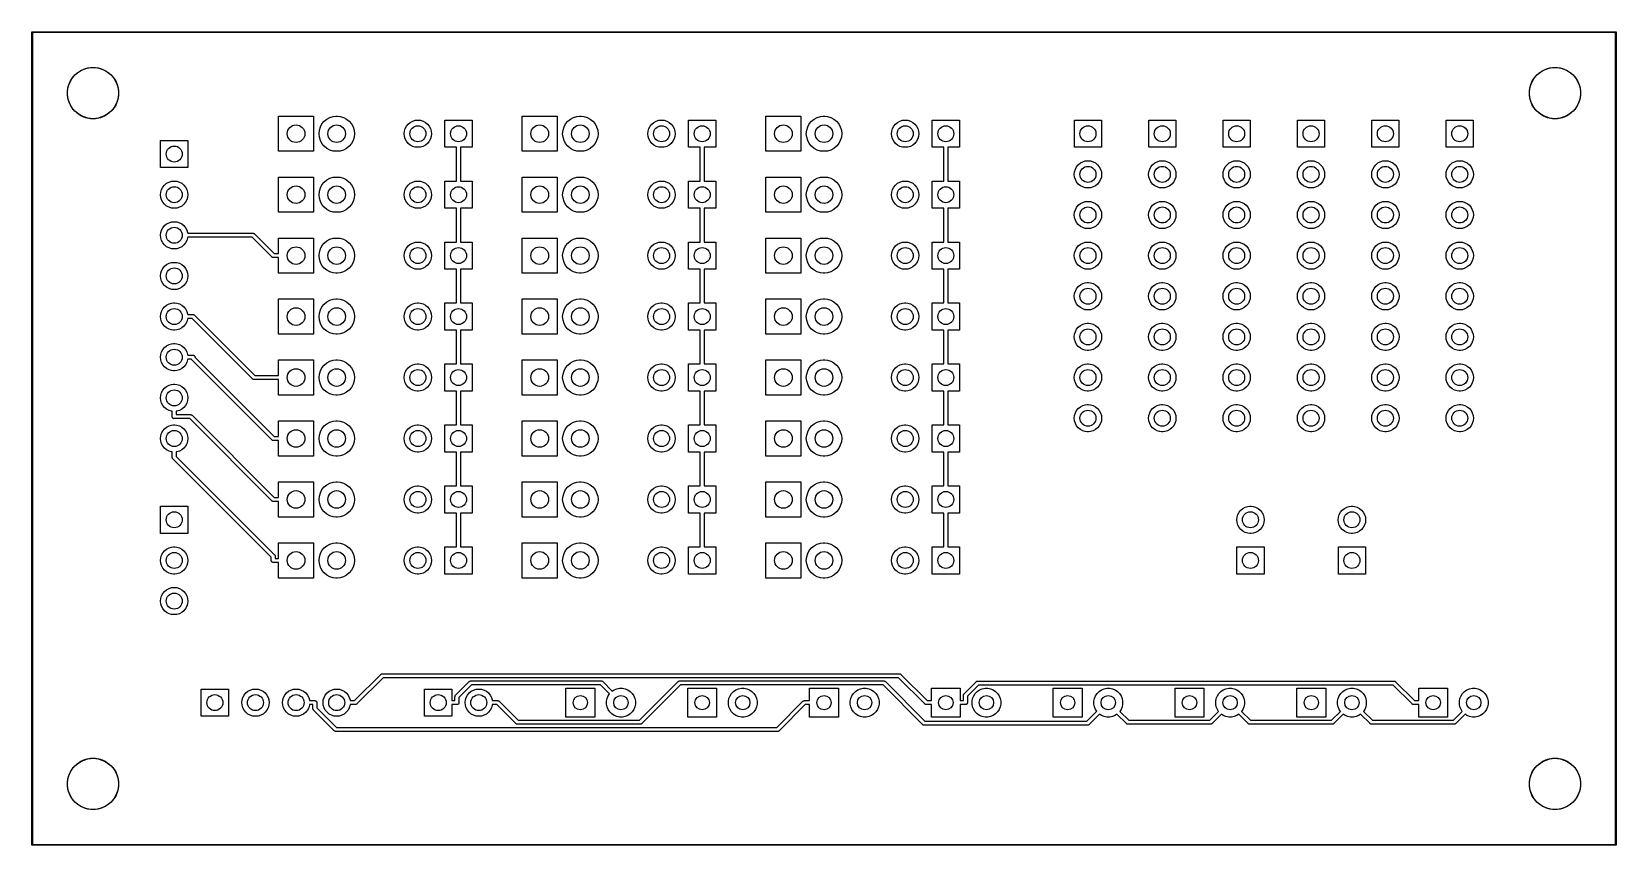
# Model space of a CAD drawing. Extents: x 47 to 146.1, y -90.2 to -39.3.
import ezdxf

# ---------------------------------------------------------------- set-up
doc = ezdxf.new("R2010")
doc.units = 0
doc.header["$MEASUREMENT"] = 0
doc.layers.add('BLACK', color=7, linetype='CONTINUOUS')

msp = doc.modelspace()

# ---------------------------------------------------------------- linework, layer by layer
at = {"layer": 'BLACK', "linetype": 'CONTINUOUS'}
for p, q in [((46.9649, -39.37), (46.9654, -39.3651)), ((46.965, -39.3712), (46.9649, -39.37)), ((46.965, -90.1688), (46.965, -39.3712)), ((46.9654, -39.3651), (46.9668, -39.3604)), ((46.9668, -39.3604), (46.9691, -39.356)), ((46.9691, -39.356), (46.9722, -39.3522)), ((46.9722, -39.3522), (46.976, -39.3491)), ((46.976, -39.3491), (46.9804, -39.3468)), ((46.9804, -39.3468), (46.9851, -39.3454)), ((46.9851, -39.3454), (46.9888, -39.345)), ((46.9888, -39.345), (46.99, -39.3449)), ((46.9888, -39.345), (46.9888, -39.345)), ((46.99, -39.3449), (46.9912, -39.345)), ((46.9912, -39.345), (146.049, -39.345)), ((47.015, -39.395), (47.015, -90.145)), ((146.025, -39.395), (47.015, -39.395)), ((146.025, -90.145), (146.025, -39.395)), ((146.049, -39.345), (146.05, -39.3449)), ((146.05, -39.3449), (146.051, -39.345)), ((146.051, -39.345), (146.051, -39.345)), ((146.051, -39.345), (146.055, -39.3454)), ((146.055, -39.3454), (146.06, -39.3468)), ((146.06, -39.3468), (146.064, -39.3491)), ((146.064, -39.3491), (146.068, -39.3522)), ((146.068, -39.3522), (146.071, -39.356)), ((146.071, -39.356), (146.073, -39.3604)), ((146.073, -39.3604), (146.075, -39.3651)), ((146.075, -39.3651), (146.075, -39.37)), ((146.075, -39.37), (146.075, -39.3712)), ((146.075, -39.3712), (146.075, -90.1688)), ((50.3333, -41.6415), (50.6424, -41.58)), ((50.6424, -41.58), (50.9576, -41.58)), ((50.9576, -41.58), (51.2667, -41.6415)), ((141.773, -41.6415), (142.082, -41.58)), ((142.082, -41.58), (142.398, -41.58)), ((142.398, -41.58), (142.707, -41.6415)), ((49.2615, -42.7133), (49.3821, -42.4221)), ((49.3821, -42.4221), (49.5572, -42.1601)), ((49.5572, -42.1601), (49.7801, -41.9372)), ((49.7801, -41.9372), (50.0421, -41.7621)), ((50.0421, -41.7621), (50.3333, -41.6415)), ((51.2667, -41.6415), (51.5579, -41.7621)), ((51.5579, -41.7621), (51.8199, -41.9372)), ((51.8199, -41.9372), (52.0428, -42.1601)), ((52.0428, -42.1601), (52.2179, -42.4221)), ((52.2179, -42.4221), (52.3385, -42.7133)), ((140.701, -42.7133), (140.822, -42.4221)), ((140.822, -42.4221), (140.997, -42.1601)), ((140.997, -42.1601), (141.22, -41.9372)), ((141.22, -41.9372), (141.482, -41.7621)), ((141.482, -41.7621), (141.773, -41.6415)), ((142.707, -41.6415), (142.998, -41.7621)), ((142.998, -41.7621), (143.26, -41.9372)), ((143.26, -41.9372), (143.483, -42.1601)), ((143.483, -42.1601), (143.658, -42.4221)), ((143.658, -42.4221), (143.779, -42.7133)), ((49.2, -43.0224), (49.2615, -42.7133)), ((49.2, -43.3376), (49.2, -43.0224)), ((49.2615, -43.6467), (49.2, -43.3376)), ((52.3385, -42.7133), (52.4, -43.0224)), ((52.4, -43.3376), (52.3385, -43.6467)), ((52.4, -43.0224), (52.4, -43.3376)), ((140.64, -43.0224), (140.701, -42.7133)), ((140.64, -43.3376), (140.64, -43.0224)), ((140.701, -43.6467), (140.64, -43.3376)), ((143.779, -42.7133), (143.84, -43.0224)), ((143.84, -43.3376), (143.779, -43.6467)), ((143.84, -43.0224), (143.84, -43.3376)), ((49.3821, -43.9379), (49.2615, -43.6467)), ((49.5572, -44.1999), (49.3821, -43.9379)), ((49.7801, -44.4228), (49.5572, -44.1999)), ((50.0421, -44.5979), (49.7801, -44.4228)), ((50.3333, -44.7185), (50.0421, -44.5979)), ((51.5579, -44.5979), (51.2667, -44.7185)), ((51.8199, -44.4228), (51.5579, -44.5979)), ((52.0428, -44.1999), (51.8199, -44.4228)), ((52.2179, -43.9379), (52.0428, -44.1999)), ((52.3385, -43.6467), (52.2179, -43.9379)), ((140.822, -43.9379), (140.701, -43.6467)), ((140.997, -44.1999), (140.822, -43.9379)), ((141.22, -44.4228), (140.997, -44.1999)), ((141.482, -44.5979), (141.22, -44.4228)), ((141.773, -44.7185), (141.482, -44.5979)), ((142.998, -44.5979), (142.707, -44.7185)), ((143.26, -44.4228), (142.998, -44.5979)), ((143.483, -44.1999), (143.26, -44.4228)), ((143.658, -43.9379), (143.483, -44.1999)), ((143.779, -43.6467), (143.658, -43.9379)), ((50.6424, -44.78), (50.3333, -44.7185)), ((50.9576, -44.78), (50.6424, -44.78)), ((51.2667, -44.7185), (50.9576, -44.78)), ((62.4, -46.82), (62.4, -44.62)), ((62.4, -44.62), (64.6, -44.62)), ((64.6, -44.62), (64.6, -46.82)), ((64.9347, -45.72), (64.9559, -45.5044)), ((64.9559, -45.5044), (65.0188, -45.297)), ((65.0188, -45.297), (65.121, -45.1059)), ((65.121, -45.1059), (65.2584, -44.9384)), ((65.2584, -44.9384), (65.4259, -44.801)), ((65.4259, -44.801), (65.617, -44.6988)), ((65.617, -44.6988), (65.8244, -44.6359)), ((65.8244, -44.6359), (65.986, -44.62)), ((65.986, -44.62), (66.094, -44.62)), ((66.094, -44.62), (66.2556, -44.6359)), ((66.2556, -44.6359), (66.463, -44.6988)), ((66.463, -44.6988), (66.6541, -44.801)), ((66.6541, -44.801), (66.8216, -44.9384)), ((66.8216, -44.9384), (66.959, -45.1059)), ((66.959, -45.1059), (67.0612, -45.297)), ((67.0612, -45.297), (67.1241, -45.5044)), ((67.1241, -45.5044), (67.1453, -45.72)), ((70.2659, -45.72), (70.2823, -45.5534)), ((70.2823, -45.5534), (70.3309, -45.3931)), ((70.3309, -45.3931), (70.4098, -45.2455)), ((70.4098, -45.2455), (70.5161, -45.1161)), ((70.5161, -45.1161), (70.6455, -45.0098)), ((70.6455, -45.0098), (70.7931, -44.9309)), ((70.7931, -44.9309), (70.9534, -44.8823)), ((70.9534, -44.8823), (71.0783, -44.87)), ((71.0783, -44.87), (71.1617, -44.87)), ((71.1617, -44.87), (71.2866, -44.8823)), ((71.2866, -44.8823), (71.4469, -44.9309)), ((71.4469, -44.9309), (71.5945, -45.0098)), ((71.5945, -45.0098), (71.7239, -45.1161)), ((71.7239, -45.1161), (71.8302, -45.2455)), ((71.8302, -45.2455), (71.9091, -45.3931)), ((71.9091, -45.3931), (71.9577, -45.5534)), ((71.9577, -45.5534), (71.9741, -45.72)), ((72.81, -46.57), (72.81, -44.87)), ((72.81, -44.87), (74.51, -44.87)), ((74.51, -44.87), (74.51, -46.57)), ((77.64, -46.82), (77.64, -44.62)), ((77.64, -44.62), (79.84, -44.62)), ((79.84, -44.62), (79.84, -46.82)), ((80.1747, -45.72), (80.1959, -45.5044)), ((80.1959, -45.5044), (80.2588, -45.297)), ((80.2588, -45.297), (80.361, -45.1059)), ((80.361, -45.1059), (80.4984, -44.9384)), ((80.4984, -44.9384), (80.6659, -44.801)), ((80.6659, -44.801), (80.857, -44.6988)), ((80.857, -44.6988), (81.0644, -44.6359)), ((81.0644, -44.6359), (81.226, -44.62)), ((81.226, -44.62), (81.334, -44.62)), ((81.334, -44.62), (81.4956, -44.6359)), ((81.4956, -44.6359), (81.703, -44.6988)), ((81.703, -44.6988), (81.8941, -44.801)), ((81.8941, -44.801), (82.0616, -44.9384)), ((82.0616, -44.9384), (82.199, -45.1059)), ((82.199, -45.1059), (82.3012, -45.297)), ((82.3012, -45.297), (82.3641, -45.5044)), ((82.3641, -45.5044), (82.3853, -45.72)), ((85.5059, -45.72), (85.5223, -45.5534)), ((85.5223, -45.5534), (85.5709, -45.3931)), ((85.5709, -45.3931), (85.6498, -45.2455)), ((85.6498, -45.2455), (85.7561, -45.1161)), ((85.7561, -45.1161), (85.8855, -45.0098)), ((85.8855, -45.0098), (86.0331, -44.9309)), ((86.0331, -44.9309), (86.1934, -44.8823)), ((86.1934, -44.8823), (86.3183, -44.87)), ((86.3183, -44.87), (86.4017, -44.87)), ((86.4017, -44.87), (86.5266, -44.8823)), ((86.5266, -44.8823), (86.6869, -44.9309)), ((86.6869, -44.9309), (86.8345, -45.0098)), ((86.8345, -45.0098), (86.9639, -45.1161)), ((86.9639, -45.1161), (87.0702, -45.2455)), ((87.0702, -45.2455), (87.1491, -45.3931)), ((87.1491, -45.3931), (87.1977, -45.5534)), ((87.1977, -45.5534), (87.2141, -45.72)), ((88.05, -46.57), (88.05, -44.87)), ((88.05, -44.87), (89.75, -44.87)), ((89.75, -44.87), (89.75, -46.57)), ((92.88, -46.82), (92.88, -44.62)), ((92.88, -44.62), (95.08, -44.62)), ((95.08, -44.62), (95.08, -46.82)), ((95.4147, -45.72), (95.4359, -45.5044)), ((95.4359, -45.5044), (95.4988, -45.297)), ((95.4988, -45.297), (95.601, -45.1059)), ((95.601, -45.1059), (95.7384, -44.9384)), ((95.7384, -44.9384), (95.9059, -44.801)), ((95.9059, -44.801), (96.097, -44.6988)), ((96.097, -44.6988), (96.3044, -44.6359)), ((96.3044, -44.6359), (96.466, -44.62)), ((96.466, -44.62), (96.574, -44.62)), ((96.574, -44.62), (96.7356, -44.6359)), ((96.7356, -44.6359), (96.943, -44.6988)), ((96.943, -44.6988), (97.1341, -44.801)), ((97.1341, -44.801), (97.3016, -44.9384)), ((97.3016, -44.9384), (97.439, -45.1059)), ((97.439, -45.1059), (97.5412, -45.297)), ((97.5412, -45.297), (97.6041, -45.5044)), ((97.6041, -45.5044), (97.6253, -45.72)), ((100.746, -45.72), (100.762, -45.5534)), ((100.762, -45.5534), (100.811, -45.3931)), ((100.811, -45.3931), (100.89, -45.2455)), ((100.89, -45.2455), (100.996, -45.1161)), ((100.996, -45.1161), (101.125, -45.0098)), ((101.125, -45.0098), (101.273, -44.9309)), ((101.273, -44.9309), (101.433, -44.8823)), ((101.433, -44.8823), (101.558, -44.87)), ((101.558, -44.87), (101.642, -44.87)), ((101.642, -44.87), (101.767, -44.8823)), ((101.767, -44.8823), (101.927, -44.9309)), ((101.927, -44.9309), (102.075, -45.0098)), ((102.075, -45.0098), (102.204, -45.1161)), ((102.204, -45.1161), (102.31, -45.2455)), ((102.31, -45.2455), (102.389, -45.3931)), ((102.389, -45.3931), (102.438, -45.5534)), ((102.438, -45.5534), (102.454, -45.72)), ((103.29, -46.57), (103.29, -44.87)), ((103.29, -44.87), (104.99, -44.87)), ((104.99, -44.87), (104.99, -46.57)), ((112.18, -46.57), (112.18, -44.87)), ((112.18, -44.87), (113.88, -44.87)), ((113.88, -44.87), (113.88, -46.57)), ((116.83, -46.57), (116.83, -44.87)), ((116.83, -44.87), (118.53, -44.87)), ((118.53, -44.87), (118.53, -46.57)), ((121.48, -46.57), (121.48, -44.87)), ((121.48, -44.87), (123.18, -44.87)), ((123.18, -44.87), (123.18, -46.57)), ((126.13, -46.57), (126.13, -44.87)), ((126.13, -44.87), (127.83, -44.87)), ((127.83, -44.87), (127.83, -46.57)), ((130.78, -46.57), (130.78, -44.87)), ((130.78, -44.87), (132.48, -44.87)), ((132.48, -44.87), (132.48, -46.57)), ((135.43, -46.57), (135.43, -44.87)), ((135.43, -44.87), (137.13, -44.87)), ((137.13, -44.87), (137.13, -46.57)), ((142.082, -44.78), (141.773, -44.7185)), ((142.398, -44.78), (142.082, -44.78)), ((142.707, -44.7185), (142.398, -44.78)), ((55.03, -47.84), (55.03, -46.14)), ((55.03, -46.14), (56.73, -46.14)), ((56.73, -46.14), (56.73, -47.84)), ((64.9559, -45.9356), (64.9347, -45.72)), ((65.0188, -46.143), (64.9559, -45.9356)), ((65.121, -46.3341), (65.0188, -46.143)), ((65.2584, -46.5016), (65.121, -46.3341)), ((65.4259, -46.639), (65.2584, -46.5016)), ((66.8216, -46.5016), (66.6541, -46.639)), ((66.959, -46.3341), (66.8216, -46.5016)), ((67.0612, -46.143), (66.959, -46.3341)), ((67.1241, -45.9356), (67.0612, -46.143)), ((67.1453, -45.72), (67.1241, -45.9356)), ((70.2823, -45.8866), (70.2659, -45.72)), ((70.3309, -46.0469), (70.2823, -45.8866)), ((70.4098, -46.1945), (70.3309, -46.0469)), ((70.5161, -46.3239), (70.4098, -46.1945)), ((70.6455, -46.4302), (70.5161, -46.3239)), ((70.7931, -46.5091), (70.6455, -46.4302)), ((70.9534, -46.5577), (70.7931, -46.5091)), ((71.0783, -46.57), (70.9534, -46.5577)), ((71.1617, -46.57), (71.0783, -46.57)), ((71.2866, -46.5577), (71.1617, -46.57)), ((71.4469, -46.5091), (71.2866, -46.5577)), ((71.5945, -46.4302), (71.4469, -46.5091)), ((71.7239, -46.3239), (71.5945, -46.4302)), ((71.8302, -46.1945), (71.7239, -46.3239)), ((71.9091, -46.0469), (71.8302, -46.1945)), ((71.9577, -45.8866), (71.9091, -46.0469)), ((71.9741, -45.72), (71.9577, -45.8866)), ((73.535, -46.57), (72.81, -46.57)), ((73.535, -48.68), (73.535, -46.57)), ((74.51, -46.57), (73.785, -46.57)), ((73.785, -46.57), (73.785, -48.68)), ((80.1959, -45.9356), (80.1747, -45.72)), ((80.2588, -46.143), (80.1959, -45.9356)), ((80.361, -46.3341), (80.2588, -46.143)), ((80.4984, -46.5016), (80.361, -46.3341)), ((80.6659, -46.639), (80.4984, -46.5016)), ((82.0616, -46.5016), (81.8941, -46.639)), ((82.199, -46.3341), (82.0616, -46.5016)), ((82.3012, -46.143), (82.199, -46.3341)), ((82.3641, -45.9356), (82.3012, -46.143)), ((82.3853, -45.72), (82.3641, -45.9356)), ((85.5223, -45.8866), (85.5059, -45.72)), ((85.5709, -46.0469), (85.5223, -45.8866)), ((85.6498, -46.1945), (85.5709, -46.0469)), ((85.7561, -46.3239), (85.6498, -46.1945)), ((85.8855, -46.4302), (85.7561, -46.3239)), ((86.0331, -46.5091), (85.8855, -46.4302)), ((86.1934, -46.5577), (86.0331, -46.5091)), ((86.3183, -46.57), (86.1934, -46.5577)), ((86.4017, -46.57), (86.3183, -46.57)), ((86.5266, -46.5577), (86.4017, -46.57)), ((86.6869, -46.5091), (86.5266, -46.5577)), ((86.8345, -46.4302), (86.6869, -46.5091)), ((86.9639, -46.3239), (86.8345, -46.4302)), ((87.0702, -46.1945), (86.9639, -46.3239)), ((87.1491, -46.0469), (87.0702, -46.1945)), ((87.1977, -45.8866), (87.1491, -46.0469)), ((87.2141, -45.72), (87.1977, -45.8866)), ((88.775, -46.57), (88.05, -46.57)), ((88.775, -48.68), (88.775, -46.57)), ((89.75, -46.57), (89.025, -46.57)), ((89.025, -46.57), (89.025, -48.68)), ((95.4359, -45.9356), (95.4147, -45.72)), ((95.4988, -46.143), (95.4359, -45.9356)), ((95.601, -46.3341), (95.4988, -46.143)), ((95.7384, -46.5016), (95.601, -46.3341)), ((95.9059, -46.639), (95.7384, -46.5016)), ((97.3016, -46.5016), (97.1341, -46.639)), ((97.439, -46.3341), (97.3016, -46.5016)), ((97.5412, -46.143), (97.439, -46.3341)), ((97.6041, -45.9356), (97.5412, -46.143)), ((97.6253, -45.72), (97.6041, -45.9356)), ((100.762, -45.8866), (100.746, -45.72)), ((100.811, -46.0469), (100.762, -45.8866)), ((100.89, -46.1945), (100.811, -46.0469)), ((100.996, -46.3239), (100.89, -46.1945)), ((101.125, -46.4302), (100.996, -46.3239)), ((101.273, -46.5091), (101.125, -46.4302)), ((101.433, -46.5577), (101.273, -46.5091)), ((101.558, -46.57), (101.433, -46.5577)), ((101.642, -46.57), (101.558, -46.57)), ((101.767, -46.5577), (101.642, -46.57)), ((101.927, -46.5091), (101.767, -46.5577)), ((102.075, -46.4302), (101.927, -46.5091)), ((102.204, -46.3239), (102.075, -46.4302)), ((102.31, -46.1945), (102.204, -46.3239)), ((102.389, -46.0469), (102.31, -46.1945)), ((102.438, -45.8866), (102.389, -46.0469)), ((102.454, -45.72), (102.438, -45.8866)), ((104.015, -46.57), (103.29, -46.57)), ((104.015, -48.68), (104.015, -46.57)), ((104.99, -46.57), (104.265, -46.57)), ((104.265, -46.57), (104.265, -48.68)), ((113.88, -46.57), (112.18, -46.57)), ((118.53, -46.57), (116.83, -46.57)), ((123.18, -46.57), (121.48, -46.57)), ((127.83, -46.57), (126.13, -46.57)), ((132.48, -46.57), (130.78, -46.57)), ((137.13, -46.57), (135.43, -46.57)), ((64.6, -46.82), (62.4, -46.82)), ((65.617, -46.7412), (65.4259, -46.639)), ((65.8244, -46.8041), (65.617, -46.7412)), ((65.986, -46.82), (65.8244, -46.8041)), ((66.094, -46.82), (65.986, -46.82)), ((66.2556, -46.8041), (66.094, -46.82)), ((66.463, -46.7412), (66.2556, -46.8041)), ((66.6541, -46.639), (66.463, -46.7412)), ((79.84, -46.82), (77.64, -46.82)), ((80.857, -46.7412), (80.6659, -46.639)), ((81.0644, -46.8041), (80.857, -46.7412)), ((81.226, -46.82), (81.0644, -46.8041)), ((81.334, -46.82), (81.226, -46.82)), ((81.4956, -46.8041), (81.334, -46.82)), ((81.703, -46.7412), (81.4956, -46.8041)), ((81.8941, -46.639), (81.703, -46.7412)), ((95.08, -46.82), (92.88, -46.82)), ((96.097, -46.7412), (95.9059, -46.639)), ((96.3044, -46.8041), (96.097, -46.7412)), ((96.466, -46.82), (96.3044, -46.8041)), ((96.574, -46.82), (96.466, -46.82)), ((96.7356, -46.8041), (96.574, -46.82)), ((96.943, -46.7412), (96.7356, -46.8041)), ((97.1341, -46.639), (96.943, -46.7412)), ((112.426, -47.6561), (112.555, -47.5498)), ((112.555, -47.5498), (112.703, -47.4709)), ((112.703, -47.4709), (112.863, -47.4223)), ((112.863, -47.4223), (112.988, -47.41)), ((112.988, -47.41), (113.072, -47.41)), ((113.072, -47.41), (113.197, -47.4223)), ((113.197, -47.4223), (113.357, -47.4709)), ((113.357, -47.4709), (113.505, -47.5498)), ((113.505, -47.5498), (113.634, -47.6561)), ((117.076, -47.6561), (117.205, -47.5498)), ((117.205, -47.5498), (117.353, -47.4709)), ((117.353, -47.4709), (117.513, -47.4223)), ((117.513, -47.4223), (117.638, -47.41)), ((117.638, -47.41), (117.722, -47.41)), ((117.722, -47.41), (117.847, -47.4223)), ((117.847, -47.4223), (118.007, -47.4709)), ((118.007, -47.4709), (118.155, -47.5498)), ((118.155, -47.5498), (118.284, -47.6561)), ((121.726, -47.6561), (121.855, -47.5498)), ((121.855, -47.5498), (122.003, -47.4709)), ((122.003, -47.4709), (122.163, -47.4223)), ((122.163, -47.4223), (122.288, -47.41)), ((122.288, -47.41), (122.372, -47.41)), ((122.372, -47.41), (122.497, -47.4223)), ((122.497, -47.4223), (122.657, -47.4709)), ((122.657, -47.4709), (122.805, -47.5498)), ((122.805, -47.5498), (122.934, -47.6561)), ((126.376, -47.6561), (126.505, -47.5498)), ((126.505, -47.5498), (126.653, -47.4709)), ((126.653, -47.4709), (126.813, -47.4223)), ((126.813, -47.4223), (126.938, -47.41)), ((126.938, -47.41), (127.022, -47.41)), ((127.022, -47.41), (127.147, -47.4223)), ((127.147, -47.4223), (127.307, -47.4709)), ((127.307, -47.4709), (127.455, -47.5498)), ((127.455, -47.5498), (127.584, -47.6561)), ((131.026, -47.6561), (131.155, -47.5498)), ((131.155, -47.5498), (131.303, -47.4709)), ((131.303, -47.4709), (131.463, -47.4223)), ((131.463, -47.4223), (131.588, -47.41)), ((131.588, -47.41), (131.672, -47.41)), ((131.672, -47.41), (131.797, -47.4223)), ((131.797, -47.4223), (131.957, -47.4709)), ((131.957, -47.4709), (132.105, -47.5498)), ((132.105, -47.5498), (132.234, -47.6561)), ((135.676, -47.6561), (135.805, -47.5498)), ((135.805, -47.5498), (135.953, -47.4709)), ((135.953, -47.4709), (136.113, -47.4223)), ((136.113, -47.4223), (136.238, -47.41)), ((136.238, -47.41), (136.322, -47.41)), ((136.322, -47.41), (136.447, -47.4223)), ((136.447, -47.4223), (136.607, -47.4709)), ((136.607, -47.4709), (136.755, -47.5498)), ((136.755, -47.5498), (136.884, -47.6561)), ((56.73, -47.84), (55.03, -47.84)), ((62.4, -50.63), (62.4, -48.43)), ((62.4, -48.43), (64.6, -48.43)), ((64.6, -48.43), (64.6, -50.63)), ((65.4259, -48.611), (65.617, -48.5088)), ((65.617, -48.5088), (65.8244, -48.4459)), ((65.8244, -48.4459), (65.986, -48.43)), ((65.986, -48.43), (66.094, -48.43)), ((66.094, -48.43), (66.2556, -48.4459)), ((66.2556, -48.4459), (66.463, -48.5088)), ((66.463, -48.5088), (66.6541, -48.611)), ((77.64, -50.63), (77.64, -48.43)), ((77.64, -48.43), (79.84, -48.43)), ((79.84, -48.43), (79.84, -50.63)), ((80.6659, -48.611), (80.857, -48.5088)), ((80.857, -48.5088), (81.0644, -48.4459)), ((81.0644, -48.4459), (81.226, -48.43)), ((81.226, -48.43), (81.334, -48.43)), ((81.334, -48.43), (81.4956, -48.4459)), ((81.4956, -48.4459), (81.703, -48.5088)), ((81.703, -48.5088), (81.8941, -48.611)), ((92.88, -50.63), (92.88, -48.43)), ((92.88, -48.43), (95.08, -48.43)), ((95.08, -48.43), (95.08, -50.63)), ((95.9059, -48.611), (96.097, -48.5088)), ((96.097, -48.5088), (96.3044, -48.4459)), ((96.3044, -48.4459), (96.466, -48.43)), ((96.466, -48.43), (96.574, -48.43)), ((96.574, -48.43), (96.7356, -48.4459)), ((96.7356, -48.4459), (96.943, -48.5088)), ((96.943, -48.5088), (97.1341, -48.611)), ((112.176, -48.26), (112.192, -48.0934)), ((112.192, -48.4266), (112.176, -48.26)), ((112.192, -48.0934), (112.241, -47.9331)), ((112.241, -48.5869), (112.192, -48.4266)), ((112.241, -47.9331), (112.32, -47.7855)), ((112.32, -47.7855), (112.426, -47.6561)), ((113.634, -47.6561), (113.74, -47.7855)), ((113.74, -47.7855), (113.819, -47.9331)), ((113.819, -47.9331), (113.868, -48.0934)), ((113.868, -48.4266), (113.819, -48.5869)), ((113.868, -48.0934), (113.884, -48.26)), ((113.884, -48.26), (113.868, -48.4266)), ((116.826, -48.26), (116.842, -48.0934)), ((116.842, -48.4266), (116.826, -48.26)), ((116.842, -48.0934), (116.891, -47.9331)), ((116.891, -48.5869), (116.842, -48.4266)), ((116.891, -47.9331), (116.97, -47.7855)), ((116.97, -47.7855), (117.076, -47.6561)), ((118.284, -47.6561), (118.39, -47.7855)), ((118.39, -47.7855), (118.469, -47.9331)), ((118.469, -47.9331), (118.518, -48.0934)), ((118.518, -48.4266), (118.469, -48.5869)), ((118.518, -48.0934), (118.534, -48.26)), ((118.534, -48.26), (118.518, -48.4266)), ((121.476, -48.26), (121.492, -48.0934)), ((121.492, -48.4266), (121.476, -48.26)), ((121.492, -48.0934), (121.541, -47.9331)), ((121.541, -48.5869), (121.492, -48.4266)), ((121.541, -47.9331), (121.62, -47.7855)), ((121.62, -47.7855), (121.726, -47.6561)), ((122.934, -47.6561), (123.04, -47.7855)), ((123.04, -47.7855), (123.119, -47.9331)), ((123.119, -47.9331), (123.168, -48.0934)), ((123.168, -48.4266), (123.119, -48.5869)), ((123.168, -48.0934), (123.184, -48.26)), ((123.184, -48.26), (123.168, -48.4266)), ((126.126, -48.26), (126.142, -48.0934)), ((126.142, -48.4266), (126.126, -48.26)), ((126.142, -48.0934), (126.191, -47.9331)), ((126.191, -48.5869), (126.142, -48.4266)), ((126.191, -47.9331), (126.27, -47.7855)), ((126.27, -47.7855), (126.376, -47.6561)), ((127.584, -47.6561), (127.69, -47.7855)), ((127.69, -47.7855), (127.769, -47.9331)), ((127.769, -47.9331), (127.818, -48.0934)), ((127.818, -48.4266), (127.769, -48.5869)), ((127.818, -48.0934), (127.834, -48.26)), ((127.834, -48.26), (127.818, -48.4266)), ((130.776, -48.26), (130.792, -48.0934)), ((130.792, -48.4266), (130.776, -48.26)), ((130.792, -48.0934), (130.841, -47.9331)), ((130.841, -48.5869), (130.792, -48.4266)), ((130.841, -47.9331), (130.92, -47.7855)), ((130.92, -47.7855), (131.026, -47.6561)), ((132.234, -47.6561), (132.34, -47.7855)), ((132.34, -47.7855), (132.419, -47.9331)), ((132.419, -47.9331), (132.468, -48.0934)), ((132.468, -48.4266), (132.419, -48.5869)), ((132.468, -48.0934), (132.484, -48.26)), ((132.484, -48.26), (132.468, -48.4266)), ((135.426, -48.26), (135.442, -48.0934)), ((135.442, -48.4266), (135.426, -48.26)), ((135.442, -48.0934), (135.491, -47.9331)), ((135.491, -48.5869), (135.442, -48.4266)), ((135.491, -47.9331), (135.57, -47.7855)), ((135.57, -47.7855), (135.676, -47.6561)), ((136.884, -47.6561), (136.99, -47.7855)), ((136.99, -47.7855), (137.069, -47.9331)), ((137.069, -47.9331), (137.118, -48.0934)), ((137.118, -48.4266), (137.069, -48.5869)), ((137.118, -48.0934), (137.134, -48.26)), ((137.134, -48.26), (137.118, -48.4266)), ((55.0259, -49.53), (55.0423, -49.3634)), ((55.0423, -49.6966), (55.0259, -49.53)), ((55.0423, -49.3634), (55.0909, -49.2031)), ((55.0909, -49.2031), (55.1698, -49.0555)), ((55.1698, -49.0555), (55.2761, -48.9261)), ((55.2761, -48.9261), (55.4055, -48.8198)), ((55.4055, -48.8198), (55.5531, -48.7409)), ((55.5531, -48.7409), (55.7134, -48.6923)), ((55.7134, -48.6923), (55.8383, -48.68)), ((55.8383, -48.68), (55.9217, -48.68)), ((55.9217, -48.68), (56.0466, -48.6923)), ((56.0466, -48.6923), (56.2069, -48.7409)), ((56.2069, -48.7409), (56.3545, -48.8198)), ((56.3545, -48.8198), (56.4839, -48.9261)), ((56.4839, -48.9261), (56.5902, -49.0555)), ((56.5902, -49.0555), (56.6691, -49.2031)), ((56.6691, -49.2031), (56.7177, -49.3634)), ((56.7177, -49.3634), (56.7341, -49.53)), ((56.7341, -49.53), (56.7177, -49.6966)), ((64.9347, -49.53), (64.9559, -49.3144)), ((64.9559, -49.7456), (64.9347, -49.53)), ((64.9559, -49.3144), (65.0188, -49.107)), ((65.0188, -49.107), (65.121, -48.9159)), ((65.121, -48.9159), (65.2584, -48.7484)), ((65.2584, -48.7484), (65.4259, -48.611)), ((66.6541, -48.611), (66.8216, -48.7484)), ((66.8216, -48.7484), (66.959, -48.9159)), ((66.959, -48.9159), (67.0612, -49.107)), ((67.0612, -49.107), (67.1241, -49.3144)), ((67.1241, -49.3144), (67.1453, -49.53)), ((67.1453, -49.53), (67.1241, -49.7456)), ((70.2659, -49.53), (70.2823, -49.3634)), ((70.2823, -49.6966), (70.2659, -49.53)), ((70.2823, -49.3634), (70.3309, -49.2031)), ((70.3309, -49.2031), (70.4098, -49.0555)), ((70.4098, -49.0555), (70.5161, -48.9261)), ((70.5161, -48.9261), (70.6455, -48.8198)), ((70.6455, -48.8198), (70.7931, -48.7409)), ((70.7931, -48.7409), (70.9534, -48.6923)), ((70.9534, -48.6923), (71.0783, -48.68)), ((71.0783, -48.68), (71.1617, -48.68)), ((71.1617, -48.68), (71.2866, -48.6923)), ((71.2866, -48.6923), (71.4469, -48.7409)), ((71.4469, -48.7409), (71.5945, -48.8198)), ((71.5945, -48.8198), (71.7239, -48.9261)), ((71.7239, -48.9261), (71.8302, -49.0555)), ((71.8302, -49.0555), (71.9091, -49.2031)), ((71.9091, -49.2031), (71.9577, -49.3634)), ((71.9577, -49.3634), (71.9741, -49.53)), ((71.9741, -49.53), (71.9577, -49.6966)), ((72.81, -50.38), (72.81, -48.68)), ((72.81, -48.68), (73.535, -48.68)), ((73.785, -48.68), (74.51, -48.68)), ((74.51, -48.68), (74.51, -50.38)), ((80.1747, -49.53), (80.1959, -49.3144)), ((80.1959, -49.7456), (80.1747, -49.53)), ((80.1959, -49.3144), (80.2588, -49.107)), ((80.2588, -49.107), (80.361, -48.9159)), ((80.361, -48.9159), (80.4984, -48.7484)), ((80.4984, -48.7484), (80.6659, -48.611)), ((81.8941, -48.611), (82.0616, -48.7484)), ((82.0616, -48.7484), (82.199, -48.9159)), ((82.199, -48.9159), (82.3012, -49.107)), ((82.3012, -49.107), (82.3641, -49.3144)), ((82.3641, -49.3144), (82.3853, -49.53)), ((82.3853, -49.53), (82.3641, -49.7456)), ((85.5059, -49.53), (85.5223, -49.3634)), ((85.5223, -49.6966), (85.5059, -49.53)), ((85.5223, -49.3634), (85.5709, -49.2031)), ((85.5709, -49.2031), (85.6498, -49.0555)), ((85.6498, -49.0555), (85.7561, -48.9261)), ((85.7561, -48.9261), (85.8855, -48.8198)), ((85.8855, -48.8198), (86.0331, -48.7409)), ((86.0331, -48.7409), (86.1934, -48.6923)), ((86.1934, -48.6923), (86.3183, -48.68)), ((86.3183, -48.68), (86.4017, -48.68)), ((86.4017, -48.68), (86.5266, -48.6923)), ((86.5266, -48.6923), (86.6869, -48.7409)), ((86.6869, -48.7409), (86.8345, -48.8198)), ((86.8345, -48.8198), (86.9639, -48.9261)), ((86.9639, -48.9261), (87.0702, -49.0555)), ((87.0702, -49.0555), (87.1491, -49.2031)), ((87.1491, -49.2031), (87.1977, -49.3634)), ((87.1977, -49.3634), (87.2141, -49.53)), ((87.2141, -49.53), (87.1977, -49.6966)), ((88.05, -50.38), (88.05, -48.68)), ((88.05, -48.68), (88.775, -48.68)), ((89.025, -48.68), (89.75, -48.68)), ((89.75, -48.68), (89.75, -50.38)), ((95.4147, -49.53), (95.4359, -49.3144)), ((95.4359, -49.7456), (95.4147, -49.53)), ((95.4359, -49.3144), (95.4988, -49.107)), ((95.4988, -49.107), (95.601, -48.9159)), ((95.601, -48.9159), (95.7384, -48.7484)), ((95.7384, -48.7484), (95.9059, -48.611)), ((97.1341, -48.611), (97.3016, -48.7484)), ((97.3016, -48.7484), (97.439, -48.9159)), ((97.439, -48.9159), (97.5412, -49.107)), ((97.5412, -49.107), (97.6041, -49.3144)), ((97.6041, -49.3144), (97.6253, -49.53)), ((97.6253, -49.53), (97.6041, -49.7456)), ((100.746, -49.53), (100.762, -49.3634)), ((100.762, -49.6966), (100.746, -49.53)), ((100.762, -49.3634), (100.811, -49.2031)), ((100.811, -49.2031), (100.89, -49.0555)), ((100.89, -49.0555), (100.996, -48.9261)), ((100.996, -48.9261), (101.125, -48.8198)), ((101.125, -48.8198), (101.273, -48.7409)), ((101.273, -48.7409), (101.433, -48.6923)), ((101.433, -48.6923), (101.558, -48.68)), ((101.558, -48.68), (101.642, -48.68)), ((101.642, -48.68), (101.767, -48.6923)), ((101.767, -48.6923), (101.927, -48.7409)), ((101.927, -48.7409), (102.075, -48.8198)), ((102.075, -48.8198), (102.204, -48.9261)), ((102.204, -48.9261), (102.31, -49.0555)), ((102.31, -49.0555), (102.389, -49.2031)), ((102.389, -49.2031), (102.438, -49.3634)), ((102.438, -49.3634), (102.454, -49.53)), ((102.454, -49.53), (102.438, -49.6966)), ((103.29, -50.38), (103.29, -48.68)), ((103.29, -48.68), (104.015, -48.68)), ((104.265, -48.68), (104.99, -48.68)), ((104.99, -48.68), (104.99, -50.38)), ((112.32, -48.7345), (112.241, -48.5869)), ((112.426, -48.8639), (112.32, -48.7345)), ((112.555, -48.9702), (112.426, -48.8639)), ((112.703, -49.0491), (112.555, -48.9702)), ((112.863, -49.0977), (112.703, -49.0491)), ((112.988, -49.11), (112.863, -49.0977)), ((113.072, -49.11), (112.988, -49.11)), ((113.197, -49.0977), (113.072, -49.11)), ((113.357, -49.0491), (113.197, -49.0977)), ((113.505, -48.9702), (113.357, -49.0491)), ((113.634, -48.8639), (113.505, -48.9702)), ((113.74, -48.7345), (113.634, -48.8639)), ((113.819, -48.5869), (113.74, -48.7345)), ((116.97, -48.7345), (116.891, -48.5869)), ((117.076, -48.8639), (116.97, -48.7345)), ((117.205, -48.9702), (117.076, -48.8639)), ((117.353, -49.0491), (117.205, -48.9702)), ((117.513, -49.0977), (117.353, -49.0491)), ((117.638, -49.11), (117.513, -49.0977)), ((117.722, -49.11), (117.638, -49.11)), ((117.847, -49.0977), (117.722, -49.11)), ((118.007, -49.0491), (117.847, -49.0977)), ((118.155, -48.9702), (118.007, -49.0491)), ((118.284, -48.8639), (118.155, -48.9702)), ((118.39, -48.7345), (118.284, -48.8639)), ((118.469, -48.5869), (118.39, -48.7345)), ((121.62, -48.7345), (121.541, -48.5869)), ((121.726, -48.8639), (121.62, -48.7345)), ((121.855, -48.9702), (121.726, -48.8639)), ((122.003, -49.0491), (121.855, -48.9702)), ((122.163, -49.0977), (122.003, -49.0491)), ((122.288, -49.11), (122.163, -49.0977)), ((122.372, -49.11), (122.288, -49.11)), ((122.497, -49.0977), (122.372, -49.11)), ((122.657, -49.0491), (122.497, -49.0977)), ((122.805, -48.9702), (122.657, -49.0491)), ((122.934, -48.8639), (122.805, -48.9702)), ((123.04, -48.7345), (122.934, -48.8639)), ((123.119, -48.5869), (123.04, -48.7345)), ((126.27, -48.7345), (126.191, -48.5869)), ((126.376, -48.8639), (126.27, -48.7345)), ((126.505, -48.9702), (126.376, -48.8639)), ((126.653, -49.0491), (126.505, -48.9702)), ((126.813, -49.0977), (126.653, -49.0491)), ((126.938, -49.11), (126.813, -49.0977)), ((127.022, -49.11), (126.938, -49.11)), ((127.147, -49.0977), (127.022, -49.11)), ((127.307, -49.0491), (127.147, -49.0977)), ((127.455, -48.9702), (127.307, -49.0491)), ((127.584, -48.8639), (127.455, -48.9702)), ((127.69, -48.7345), (127.584, -48.8639)), ((127.769, -48.5869), (127.69, -48.7345)), ((130.92, -48.7345), (130.841, -48.5869)), ((131.026, -48.8639), (130.92, -48.7345)), ((131.155, -48.9702), (131.026, -48.8639)), ((131.303, -49.0491), (131.155, -48.9702)), ((131.463, -49.0977), (131.303, -49.0491)), ((131.588, -49.11), (131.463, -49.0977)), ((131.672, -49.11), (131.588, -49.11)), ((131.797, -49.0977), (131.672, -49.11)), ((131.957, -49.0491), (131.797, -49.0977)), ((132.105, -48.9702), (131.957, -49.0491)), ((132.234, -48.8639), (132.105, -48.9702)), ((132.34, -48.7345), (132.234, -48.8639)), ((132.419, -48.5869), (132.34, -48.7345)), ((135.57, -48.7345), (135.491, -48.5869)), ((135.676, -48.8639), (135.57, -48.7345)), ((135.805, -48.9702), (135.676, -48.8639)), ((135.953, -49.0491), (135.805, -48.9702)), ((136.113, -49.0977), (135.953, -49.0491)), ((136.238, -49.11), (136.113, -49.0977)), ((136.322, -49.11), (136.238, -49.11)), ((136.447, -49.0977), (136.322, -49.11)), ((136.607, -49.0491), (136.447, -49.0977)), ((136.755, -48.9702), (136.607, -49.0491)), ((136.884, -48.8639), (136.755, -48.9702)), ((136.99, -48.7345), (136.884, -48.8639)), ((137.069, -48.5869), (136.99, -48.7345)), ((55.0909, -49.8569), (55.0423, -49.6966)), ((55.1698, -50.0045), (55.0909, -49.8569)), ((55.2761, -50.1339), (55.1698, -50.0045)), ((55.4055, -50.2402), (55.2761, -50.1339)), ((55.5531, -50.3191), (55.4055, -50.2402)), ((55.7134, -50.3677), (55.5531, -50.3191)), ((55.8383, -50.38), (55.7134, -50.3677)), ((55.9217, -50.38), (55.8383, -50.38)), ((56.0466, -50.3677), (55.9217, -50.38)), ((56.2069, -50.3191), (56.0466, -50.3677)), ((56.3545, -50.2402), (56.2069, -50.3191)), ((56.4839, -50.1339), (56.3545, -50.2402)), ((56.5902, -50.0045), (56.4839, -50.1339)), ((56.6691, -49.8569), (56.5902, -50.0045)), ((56.7177, -49.6966), (56.6691, -49.8569)), ((65.0188, -49.953), (64.9559, -49.7456)), ((65.121, -50.1441), (65.0188, -49.953)), ((65.2584, -50.3116), (65.121, -50.1441)), ((65.4259, -50.449), (65.2584, -50.3116)), ((65.617, -50.5512), (65.4259, -50.449)), ((66.6541, -50.449), (66.463, -50.5512)), ((66.8216, -50.3116), (66.6541, -50.449)), ((66.959, -50.1441), (66.8216, -50.3116)), ((67.0612, -49.953), (66.959, -50.1441)), ((67.1241, -49.7456), (67.0612, -49.953)), ((70.3309, -49.8569), (70.2823, -49.6966)), ((70.4098, -50.0045), (70.3309, -49.8569)), ((70.5161, -50.1339), (70.4098, -50.0045)), ((70.6455, -50.2402), (70.5161, -50.1339)), ((70.7931, -50.3191), (70.6455, -50.2402)), ((70.9534, -50.3677), (70.7931, -50.3191)), ((71.0783, -50.38), (70.9534, -50.3677)), ((71.1617, -50.38), (71.0783, -50.38)), ((71.2866, -50.3677), (71.1617, -50.38)), ((71.4469, -50.3191), (71.2866, -50.3677)), ((71.5945, -50.2402), (71.4469, -50.3191)), ((71.7239, -50.1339), (71.5945, -50.2402)), ((71.8302, -50.0045), (71.7239, -50.1339)), ((71.9091, -49.8569), (71.8302, -50.0045)), ((71.9577, -49.6966), (71.9091, -49.8569)), ((73.535, -50.38), (72.81, -50.38)), ((73.535, -52.49), (73.535, -50.38)), ((74.51, -50.38), (73.785, -50.38)), ((73.785, -50.38), (73.785, -52.49)), ((80.2588, -49.953), (80.1959, -49.7456)), ((80.361, -50.1441), (80.2588, -49.953)), ((80.4984, -50.3116), (80.361, -50.1441)), ((80.6659, -50.449), (80.4984, -50.3116)), ((80.857, -50.5512), (80.6659, -50.449)), ((81.8941, -50.449), (81.703, -50.5512)), ((82.0616, -50.3116), (81.8941, -50.449)), ((82.199, -50.1441), (82.0616, -50.3116)), ((82.3012, -49.953), (82.199, -50.1441)), ((82.3641, -49.7456), (82.3012, -49.953)), ((85.5709, -49.8569), (85.5223, -49.6966)), ((85.6498, -50.0045), (85.5709, -49.8569)), ((85.7561, -50.1339), (85.6498, -50.0045)), ((85.8855, -50.2402), (85.7561, -50.1339)), ((86.0331, -50.3191), (85.8855, -50.2402)), ((86.1934, -50.3677), (86.0331, -50.3191)), ((86.3183, -50.38), (86.1934, -50.3677)), ((86.4017, -50.38), (86.3183, -50.38)), ((86.5266, -50.3677), (86.4017, -50.38)), ((86.6869, -50.3191), (86.5266, -50.3677)), ((86.8345, -50.2402), (86.6869, -50.3191)), ((86.9639, -50.1339), (86.8345, -50.2402)), ((87.0702, -50.0045), (86.9639, -50.1339)), ((87.1491, -49.8569), (87.0702, -50.0045)), ((87.1977, -49.6966), (87.1491, -49.8569)), ((88.775, -50.38), (88.05, -50.38)), ((88.775, -52.49), (88.775, -50.38)), ((89.75, -50.38), (89.025, -50.38)), ((89.025, -50.38), (89.025, -52.49)), ((95.4988, -49.953), (95.4359, -49.7456)), ((95.601, -50.1441), (95.4988, -49.953)), ((95.7384, -50.3116), (95.601, -50.1441)), ((95.9059, -50.449), (95.7384, -50.3116)), ((96.097, -50.5512), (95.9059, -50.449)), ((97.1341, -50.449), (96.943, -50.5512)), ((97.3016, -50.3116), (97.1341, -50.449)), ((97.439, -50.1441), (97.3016, -50.3116)), ((97.5412, -49.953), (97.439, -50.1441)), ((97.6041, -49.7456), (97.5412, -49.953)), ((100.811, -49.8569), (100.762, -49.6966)), ((100.89, -50.0045), (100.811, -49.8569)), ((100.996, -50.1339), (100.89, -50.0045)), ((101.125, -50.2402), (100.996, -50.1339)), ((101.273, -50.3191), (101.125, -50.2402)), ((101.433, -50.3677), (101.273, -50.3191)), ((101.558, -50.38), (101.433, -50.3677)), ((101.642, -50.38), (101.558, -50.38)), ((101.767, -50.3677), (101.642, -50.38)), ((101.927, -50.3191), (101.767, -50.3677)), ((102.075, -50.2402), (101.927, -50.3191)), ((102.204, -50.1339), (102.075, -50.2402)), ((102.31, -50.0045), (102.204, -50.1339)), ((102.389, -49.8569), (102.31, -50.0045)), ((102.438, -49.6966), (102.389, -49.8569)), ((104.015, -50.38), (103.29, -50.38)), ((104.015, -52.49), (104.015, -50.38)), ((104.99, -50.38), (104.265, -50.38)), ((104.265, -50.38), (104.265, -52.49)), ((112.192, -50.6334), (112.241, -50.4731)), ((112.241, -50.4731), (112.32, -50.3255)), ((112.32, -50.3255), (112.426, -50.1961)), ((112.426, -50.1961), (112.555, -50.0898)), ((112.555, -50.0898), (112.703, -50.0109)), ((112.703, -50.0109), (112.863, -49.9623)), ((112.863, -49.9623), (112.988, -49.95)), ((112.988, -49.95), (113.072, -49.95)), ((113.072, -49.95), (113.197, -49.9623)), ((113.197, -49.9623), (113.357, -50.0109)), ((113.357, -50.0109), (113.505, -50.0898)), ((113.505, -50.0898), (113.634, -50.1961)), ((113.634, -50.1961), (113.74, -50.3255)), ((113.74, -50.3255), (113.819, -50.4731)), ((113.819, -50.4731), (113.868, -50.6334)), ((116.842, -50.6334), (116.891, -50.4731)), ((116.891, -50.4731), (116.97, -50.3255)), ((116.97, -50.3255), (117.076, -50.1961)), ((117.076, -50.1961), (117.205, -50.0898)), ((117.205, -50.0898), (117.353, -50.0109)), ((117.353, -50.0109), (117.513, -49.9623)), ((117.513, -49.9623), (117.638, -49.95)), ((117.638, -49.95), (117.722, -49.95)), ((117.722, -49.95), (117.847, -49.9623)), ((117.847, -49.9623), (118.007, -50.0109)), ((118.007, -50.0109), (118.155, -50.0898)), ((118.155, -50.0898), (118.284, -50.1961)), ((118.284, -50.1961), (118.39, -50.3255)), ((118.39, -50.3255), (118.469, -50.4731)), ((118.469, -50.4731), (118.518, -50.6334)), ((121.492, -50.6334), (121.541, -50.4731)), ((121.541, -50.4731), (121.62, -50.3255)), ((121.62, -50.3255), (121.726, -50.1961)), ((121.726, -50.1961), (121.855, -50.0898)), ((121.855, -50.0898), (122.003, -50.0109)), ((122.003, -50.0109), (122.163, -49.9623)), ((122.163, -49.9623), (122.288, -49.95)), ((122.288, -49.95), (122.372, -49.95)), ((122.372, -49.95), (122.497, -49.9623)), ((122.497, -49.9623), (122.657, -50.0109)), ((122.657, -50.0109), (122.805, -50.0898)), ((122.805, -50.0898), (122.934, -50.1961)), ((122.934, -50.1961), (123.04, -50.3255)), ((123.04, -50.3255), (123.119, -50.4731)), ((123.119, -50.4731), (123.168, -50.6334)), ((126.142, -50.6334), (126.191, -50.4731)), ((126.191, -50.4731), (126.27, -50.3255)), ((126.27, -50.3255), (126.376, -50.1961)), ((126.376, -50.1961), (126.505, -50.0898)), ((126.505, -50.0898), (126.653, -50.0109)), ((126.653, -50.0109), (126.813, -49.9623)), ((126.813, -49.9623), (126.938, -49.95)), ((126.938, -49.95), (127.022, -49.95)), ((127.022, -49.95), (127.147, -49.9623)), ((127.147, -49.9623), (127.307, -50.0109)), ((127.307, -50.0109), (127.455, -50.0898)), ((127.455, -50.0898), (127.584, -50.1961)), ((127.584, -50.1961), (127.69, -50.3255)), ((127.69, -50.3255), (127.769, -50.4731)), ((127.769, -50.4731), (127.818, -50.6334)), ((130.792, -50.6334), (130.841, -50.4731)), ((130.841, -50.4731), (130.92, -50.3255)), ((130.92, -50.3255), (131.026, -50.1961)), ((131.026, -50.1961), (131.155, -50.0898)), ((131.155, -50.0898), (131.303, -50.0109)), ((131.303, -50.0109), (131.463, -49.9623)), ((131.463, -49.9623), (131.588, -49.95)), ((131.588, -49.95), (131.672, -49.95)), ((131.672, -49.95), (131.797, -49.9623)), ((131.797, -49.9623), (131.957, -50.0109)), ((131.957, -50.0109), (132.105, -50.0898)), ((132.105, -50.0898), (132.234, -50.1961)), ((132.234, -50.1961), (132.34, -50.3255)), ((132.34, -50.3255), (132.419, -50.4731)), ((132.419, -50.4731), (132.468, -50.6334)), ((135.442, -50.6334), (135.491, -50.4731)), ((135.491, -50.4731), (135.57, -50.3255)), ((135.57, -50.3255), (135.676, -50.1961)), ((135.676, -50.1961), (135.805, -50.0898)), ((135.805, -50.0898), (135.953, -50.0109)), ((135.953, -50.0109), (136.113, -49.9623)), ((136.113, -49.9623), (136.238, -49.95)), ((136.238, -49.95), (136.322, -49.95)), ((136.322, -49.95), (136.447, -49.9623)), ((136.447, -49.9623), (136.607, -50.0109)), ((136.607, -50.0109), (136.755, -50.0898)), ((136.755, -50.0898), (136.884, -50.1961)), ((136.884, -50.1961), (136.99, -50.3255)), ((136.99, -50.3255), (137.069, -50.4731)), ((137.069, -50.4731), (137.118, -50.6334)), ((55.1698, -51.5955), (55.2761, -51.4661)), ((55.2761, -51.4661), (55.4055, -51.3598)), ((55.4055, -51.3598), (55.5531, -51.2809)), ((55.5531, -51.2809), (55.7134, -51.2323)), ((55.7134, -51.2323), (55.8383, -51.22)), ((55.8383, -51.22), (55.9217, -51.22)), ((55.9217, -51.22), (56.0466, -51.2323)), ((56.0466, -51.2323), (56.2069, -51.2809)), ((56.2069, -51.2809), (56.3545, -51.3598)), ((56.3545, -51.3598), (56.4839, -51.4661)), ((56.4839, -51.4661), (56.5902, -51.5955)), ((64.6, -50.63), (62.4, -50.63)), ((65.8244, -50.6141), (65.617, -50.5512)), ((65.986, -50.63), (65.8244, -50.6141)), ((66.094, -50.63), (65.986, -50.63)), ((66.2556, -50.6141), (66.094, -50.63)), ((66.463, -50.5512), (66.2556, -50.6141)), ((79.84, -50.63), (77.64, -50.63)), ((81.0644, -50.6141), (80.857, -50.5512)), ((81.226, -50.63), (81.0644, -50.6141)), ((81.334, -50.63), (81.226, -50.63)), ((81.4956, -50.6141), (81.334, -50.63)), ((81.703, -50.5512), (81.4956, -50.6141)), ((95.08, -50.63), (92.88, -50.63)), ((96.3044, -50.6141), (96.097, -50.5512)), ((96.466, -50.63), (96.3044, -50.6141)), ((96.574, -50.63), (96.466, -50.63)), ((96.7356, -50.6141), (96.574, -50.63)), ((96.943, -50.5512), (96.7356, -50.6141)), ((112.176, -50.8), (112.192, -50.6334)), ((112.192, -50.9666), (112.176, -50.8)), ((112.241, -51.1269), (112.192, -50.9666)), ((112.32, -51.2745), (112.241, -51.1269)), ((112.426, -51.4039), (112.32, -51.2745)), ((112.555, -51.5102), (112.426, -51.4039)), ((112.703, -51.5891), (112.555, -51.5102)), ((113.505, -51.5102), (113.357, -51.5891)), ((113.634, -51.4039), (113.505, -51.5102)), ((113.74, -51.2745), (113.634, -51.4039)), ((113.819, -51.1269), (113.74, -51.2745)), ((113.868, -50.9666), (113.819, -51.1269)), ((113.868, -50.6334), (113.884, -50.8)), ((113.884, -50.8), (113.868, -50.9666)), ((116.826, -50.8), (116.842, -50.6334)), ((116.842, -50.9666), (116.826, -50.8)), ((116.891, -51.1269), (116.842, -50.9666)), ((116.97, -51.2745), (116.891, -51.1269)), ((117.076, -51.4039), (116.97, -51.2745)), ((117.205, -51.5102), (117.076, -51.4039)), ((117.353, -51.5891), (117.205, -51.5102)), ((118.155, -51.5102), (118.007, -51.5891)), ((118.284, -51.4039), (118.155, -51.5102)), ((118.39, -51.2745), (118.284, -51.4039)), ((118.469, -51.1269), (118.39, -51.2745)), ((118.518, -50.9666), (118.469, -51.1269)), ((118.518, -50.6334), (118.534, -50.8)), ((118.534, -50.8), (118.518, -50.9666)), ((121.476, -50.8), (121.492, -50.6334)), ((121.492, -50.9666), (121.476, -50.8)), ((121.541, -51.1269), (121.492, -50.9666)), ((121.62, -51.2745), (121.541, -51.1269)), ((121.726, -51.4039), (121.62, -51.2745)), ((121.855, -51.5102), (121.726, -51.4039)), ((122.003, -51.5891), (121.855, -51.5102)), ((122.805, -51.5102), (122.657, -51.5891)), ((122.934, -51.4039), (122.805, -51.5102)), ((123.04, -51.2745), (122.934, -51.4039)), ((123.119, -51.1269), (123.04, -51.2745)), ((123.168, -50.9666), (123.119, -51.1269)), ((123.168, -50.6334), (123.184, -50.8)), ((123.184, -50.8), (123.168, -50.9666)), ((126.126, -50.8), (126.142, -50.6334)), ((126.142, -50.9666), (126.126, -50.8)), ((126.191, -51.1269), (126.142, -50.9666)), ((126.27, -51.2745), (126.191, -51.1269)), ((126.376, -51.4039), (126.27, -51.2745)), ((126.505, -51.5102), (126.376, -51.4039)), ((126.653, -51.5891), (126.505, -51.5102)), ((127.455, -51.5102), (127.307, -51.5891)), ((127.584, -51.4039), (127.455, -51.5102)), ((127.69, -51.2745), (127.584, -51.4039)), ((127.769, -51.1269), (127.69, -51.2745)), ((127.818, -50.9666), (127.769, -51.1269)), ((127.818, -50.6334), (127.834, -50.8)), ((127.834, -50.8), (127.818, -50.9666)), ((130.776, -50.8), (130.792, -50.6334)), ((130.792, -50.9666), (130.776, -50.8)), ((130.841, -51.1269), (130.792, -50.9666)), ((130.92, -51.2745), (130.841, -51.1269)), ((131.026, -51.4039), (130.92, -51.2745)), ((131.155, -51.5102), (131.026, -51.4039)), ((131.303, -51.5891), (131.155, -51.5102)), ((132.105, -51.5102), (131.957, -51.5891)), ((132.234, -51.4039), (132.105, -51.5102)), ((132.34, -51.2745), (132.234, -51.4039)), ((132.419, -51.1269), (132.34, -51.2745)), ((132.468, -50.9666), (132.419, -51.1269)), ((132.468, -50.6334), (132.484, -50.8)), ((132.484, -50.8), (132.468, -50.9666)), ((135.426, -50.8), (135.442, -50.6334)), ((135.442, -50.9666), (135.426, -50.8)), ((135.491, -51.1269), (135.442, -50.9666)), ((135.57, -51.2745), (135.491, -51.1269)), ((135.676, -51.4039), (135.57, -51.2745)), ((135.805, -51.5102), (135.676, -51.4039)), ((135.953, -51.5891), (135.805, -51.5102)), ((136.755, -51.5102), (136.607, -51.5891)), ((136.884, -51.4039), (136.755, -51.5102)), ((136.99, -51.2745), (136.884, -51.4039)), ((137.069, -51.1269), (136.99, -51.2745)), ((137.118, -50.9666), (137.069, -51.1269)), ((137.118, -50.6334), (137.134, -50.8)), ((137.134, -50.8), (137.118, -50.9666)), ((55.0259, -52.07), (55.0423, -51.9034)), ((55.0423, -52.2366), (55.0259, -52.07)), ((55.0423, -51.9034), (55.0909, -51.7431)), ((55.0909, -52.3969), (55.0423, -52.2366)), ((55.0909, -51.7431), (55.1698, -51.5955)), ((55.1698, -52.5445), (55.0909, -52.3969)), ((56.5902, -51.5955), (56.6691, -51.7431)), ((56.6691, -52.3969), (56.5902, -52.5445)), ((56.6691, -51.7431), (56.7177, -51.9034)), ((56.7177, -52.2366), (56.6691, -52.3969)), ((56.7177, -51.9034), (56.7218, -51.945)), ((56.7218, -52.195), (56.7177, -52.2366)), ((56.7218, -51.945), (60.7986, -51.945)), ((60.7529, -52.195), (56.7218, -52.195)), ((61.982, -53.4241), (60.7529, -52.195)), ((60.7986, -51.945), (60.8047, -51.9444)), ((60.8047, -51.9444), (60.8108, -51.945)), ((60.8108, -51.945), (60.8108, -51.945)), ((60.8108, -51.945), (60.8292, -51.9468)), ((60.8292, -51.9468), (60.8528, -51.954)), ((60.8528, -51.954), (60.8745, -51.9656)), ((60.8745, -51.9656), (60.8935, -51.9812)), ((60.8935, -51.9812), (60.8974, -51.986)), ((60.8974, -51.986), (62.1265, -53.215)), ((62.4, -53.215), (62.4, -52.24)), ((62.4, -52.24), (64.6, -52.24)), ((64.6, -52.24), (64.6, -54.44)), ((65.2584, -52.5584), (65.4259, -52.421)), ((65.4259, -52.421), (65.617, -52.3188)), ((65.617, -52.3188), (65.8244, -52.2559)), ((65.8244, -52.2559), (65.986, -52.24)), ((65.986, -52.24), (66.094, -52.24)), ((66.094, -52.24), (66.2556, -52.2559)), ((66.2556, -52.2559), (66.463, -52.3188)), ((66.463, -52.3188), (66.6541, -52.421)), ((66.6541, -52.421), (66.8216, -52.5584)), ((70.7931, -52.5509), (70.9534, -52.5023)), ((70.9534, -52.5023), (71.0783, -52.49)), ((71.0783, -52.49), (71.1617, -52.49)), ((71.1617, -52.49), (71.2866, -52.5023)), ((71.2866, -52.5023), (71.4469, -52.5509)), ((72.81, -54.19), (72.81, -52.49)), ((72.81, -52.49), (73.535, -52.49)), ((73.785, -52.49), (74.51, -52.49)), ((74.51, -52.49), (74.51, -54.19)), ((77.64, -54.44), (77.64, -52.24)), ((77.64, -52.24), (79.84, -52.24)), ((79.84, -52.24), (79.84, -54.44)), ((80.4984, -52.5584), (80.6659, -52.421)), ((80.6659, -52.421), (80.857, -52.3188)), ((80.857, -52.3188), (81.0644, -52.2559)), ((81.0644, -52.2559), (81.226, -52.24)), ((81.226, -52.24), (81.334, -52.24)), ((81.334, -52.24), (81.4956, -52.2559)), ((81.4956, -52.2559), (81.703, -52.3188)), ((81.703, -52.3188), (81.8941, -52.421)), ((81.8941, -52.421), (82.0616, -52.5584)), ((86.0331, -52.5509), (86.1934, -52.5023)), ((86.1934, -52.5023), (86.3183, -52.49)), ((86.3183, -52.49), (86.4017, -52.49)), ((86.4017, -52.49), (86.5266, -52.5023)), ((86.5266, -52.5023), (86.6869, -52.5509)), ((88.05, -54.19), (88.05, -52.49)), ((88.05, -52.49), (88.775, -52.49)), ((89.025, -52.49), (89.75, -52.49)), ((89.75, -52.49), (89.75, -54.19)), ((92.88, -54.44), (92.88, -52.24)), ((92.88, -52.24), (95.08, -52.24)), ((95.08, -52.24), (95.08, -54.44)), ((95.7384, -52.5584), (95.9059, -52.421)), ((95.9059, -52.421), (96.097, -52.3188)), ((96.097, -52.3188), (96.3044, -52.2559)), ((96.3044, -52.2559), (96.466, -52.24)), ((96.466, -52.24), (96.574, -52.24)), ((96.574, -52.24), (96.7356, -52.2559)), ((96.7356, -52.2559), (96.943, -52.3188)), ((96.943, -52.3188), (97.1341, -52.421)), ((97.1341, -52.421), (97.3016, -52.5584)), ((101.273, -52.5509), (101.433, -52.5023)), ((101.433, -52.5023), (101.558, -52.49)), ((101.558, -52.49), (101.642, -52.49)), ((101.642, -52.49), (101.767, -52.5023)), ((101.767, -52.5023), (101.927, -52.5509)), ((103.29, -54.19), (103.29, -52.49)), ((103.29, -52.49), (104.015, -52.49)), ((104.265, -52.49), (104.99, -52.49)), ((104.99, -52.49), (104.99, -54.19)), ((112.863, -51.6377), (112.703, -51.5891)), ((112.703, -52.5509), (112.863, -52.5023)), ((112.988, -51.65), (112.863, -51.6377)), ((112.863, -52.5023), (112.988, -52.49)), ((113.072, -51.65), (112.988, -51.65)), ((112.988, -52.49), (113.072, -52.49)), ((113.197, -51.6377), (113.072, -51.65)), ((113.072, -52.49), (113.197, -52.5023)), ((113.357, -51.5891), (113.197, -51.6377)), ((113.197, -52.5023), (113.357, -52.5509)), ((117.513, -51.6377), (117.353, -51.5891)), ((117.353, -52.5509), (117.513, -52.5023)), ((117.638, -51.65), (117.513, -51.6377)), ((117.513, -52.5023), (117.638, -52.49)), ((117.722, -51.65), (117.638, -51.65)), ((117.638, -52.49), (117.722, -52.49)), ((117.847, -51.6377), (117.722, -51.65)), ((117.722, -52.49), (117.847, -52.5023)), ((118.007, -51.5891), (117.847, -51.6377)), ((117.847, -52.5023), (118.007, -52.5509)), ((122.163, -51.6377), (122.003, -51.5891)), ((122.003, -52.5509), (122.163, -52.5023)), ((122.288, -51.65), (122.163, -51.6377)), ((122.163, -52.5023), (122.288, -52.49)), ((122.372, -51.65), (122.288, -51.65)), ((122.288, -52.49), (122.372, -52.49)), ((122.497, -51.6377), (122.372, -51.65)), ((122.372, -52.49), (122.497, -52.5023)), ((122.657, -51.5891), (122.497, -51.6377)), ((122.497, -52.5023), (122.657, -52.5509)), ((126.813, -51.6377), (126.653, -51.5891)), ((126.653, -52.5509), (126.813, -52.5023)), ((126.938, -51.65), (126.813, -51.6377)), ((126.813, -52.5023), (126.938, -52.49)), ((127.022, -51.65), (126.938, -51.65)), ((126.938, -52.49), (127.022, -52.49)), ((127.147, -51.6377), (127.022, -51.65)), ((127.022, -52.49), (127.147, -52.5023)), ((127.307, -51.5891), (127.147, -51.6377)), ((127.147, -52.5023), (127.307, -52.5509)), ((131.463, -51.6377), (131.303, -51.5891)), ((131.303, -52.5509), (131.463, -52.5023)), ((131.588, -51.65), (131.463, -51.6377)), ((131.463, -52.5023), (131.588, -52.49)), ((131.672, -51.65), (131.588, -51.65)), ((131.588, -52.49), (131.672, -52.49)), ((131.797, -51.6377), (131.672, -51.65)), ((131.672, -52.49), (131.797, -52.5023)), ((131.957, -51.5891), (131.797, -51.6377)), ((131.797, -52.5023), (131.957, -52.5509)), ((136.113, -51.6377), (135.953, -51.5891)), ((135.953, -52.5509), (136.113, -52.5023)), ((136.238, -51.65), (136.113, -51.6377)), ((136.113, -52.5023), (136.238, -52.49)), ((136.322, -51.65), (136.238, -51.65)), ((136.238, -52.49), (136.322, -52.49)), ((136.447, -51.6377), (136.322, -51.65)), ((136.322, -52.49), (136.447, -52.5023)), ((136.607, -51.5891), (136.447, -51.6377)), ((136.447, -52.5023), (136.607, -52.5509)), ((55.2761, -52.6739), (55.1698, -52.5445)), ((55.4055, -52.7802), (55.2761, -52.6739)), ((55.5531, -52.8591), (55.4055, -52.7802)), ((55.7134, -52.9077), (55.5531, -52.8591)), ((55.8383, -52.92), (55.7134, -52.9077)), ((55.9217, -52.92), (55.8383, -52.92)), ((56.0466, -52.9077), (55.9217, -52.92)), ((56.2069, -52.8591), (56.0466, -52.9077)), ((56.3545, -52.7802), (56.2069, -52.8591)), ((56.4839, -52.6739), (56.3545, -52.7802)), ((56.5902, -52.5445), (56.4839, -52.6739)), ((61.9859, -53.4288), (61.982, -53.4241)), ((61.9906, -53.4327), (61.9859, -53.4288)), ((62.0024, -53.4424), (61.9906, -53.4327)), ((61.9906, -53.4327), (61.9906, -53.4327)), ((62.0049, -53.4444), (62.0024, -53.4424)), ((62.0266, -53.456), (62.0049, -53.4444)), ((62.0502, -53.4632), (62.0266, -53.456)), ((62.0686, -53.465), (62.0502, -53.4632)), ((62.0747, -53.4656), (62.0686, -53.465)), ((62.0686, -53.465), (62.0686, -53.465)), ((62.0808, -53.465), (62.0747, -53.4656)), ((62.4, -53.465), (62.0808, -53.465)), ((62.1265, -53.215), (62.4, -53.215)), ((62.4, -54.44), (62.4, -53.465)), ((64.9347, -53.34), (64.9559, -53.1244)), ((64.9559, -53.5556), (64.9347, -53.34)), ((64.9559, -53.1244), (65.0188, -52.917)), ((65.0188, -52.917), (65.121, -52.7259)), ((65.121, -52.7259), (65.2584, -52.5584)), ((66.8216, -52.5584), (66.959, -52.7259)), ((66.959, -52.7259), (67.0612, -52.917)), ((67.0612, -52.917), (67.1241, -53.1244)), ((67.1241, -53.1244), (67.1453, -53.34)), ((67.1453, -53.34), (67.1241, -53.5556)), ((70.2659, -53.34), (70.2823, -53.1734)), ((70.2823, -53.5066), (70.2659, -53.34)), ((70.2823, -53.1734), (70.3309, -53.0131)), ((70.3309, -53.6669), (70.2823, -53.5066)), ((70.3309, -53.0131), (70.4098, -52.8655)), ((70.4098, -52.8655), (70.5161, -52.7361)), ((70.5161, -52.7361), (70.6455, -52.6298)), ((70.6455, -52.6298), (70.7931, -52.5509)), ((71.4469, -52.5509), (71.5945, -52.6298)), ((71.5945, -52.6298), (71.7239, -52.7361)), ((71.7239, -52.7361), (71.8302, -52.8655)), ((71.8302, -52.8655), (71.9091, -53.0131)), ((71.9091, -53.0131), (71.9577, -53.1734)), ((71.9577, -53.5066), (71.9091, -53.6669)), ((71.9577, -53.1734), (71.9741, -53.34)), ((71.9741, -53.34), (71.9577, -53.5066)), ((80.1747, -53.34), (80.1959, -53.1244)), ((80.1959, -53.5556), (80.1747, -53.34)), ((80.1959, -53.1244), (80.2588, -52.917)), ((80.2588, -52.917), (80.361, -52.7259)), ((80.361, -52.7259), (80.4984, -52.5584)), ((82.0616, -52.5584), (82.199, -52.7259)), ((82.199, -52.7259), (82.3012, -52.917)), ((82.3012, -52.917), (82.3641, -53.1244)), ((82.3641, -53.1244), (82.3853, -53.34)), ((82.3853, -53.34), (82.3641, -53.5556)), ((85.5059, -53.34), (85.5223, -53.1734)), ((85.5223, -53.5066), (85.5059, -53.34)), ((85.5223, -53.1734), (85.5709, -53.0131)), ((85.5709, -53.6669), (85.5223, -53.5066)), ((85.5709, -53.0131), (85.6498, -52.8655)), ((85.6498, -52.8655), (85.7561, -52.7361)), ((85.7561, -52.7361), (85.8855, -52.6298)), ((85.8855, -52.6298), (86.0331, -52.5509)), ((86.6869, -52.5509), (86.8345, -52.6298)), ((86.8345, -52.6298), (86.9639, -52.7361)), ((86.9639, -52.7361), (87.0702, -52.8655)), ((87.0702, -52.8655), (87.1491, -53.0131)), ((87.1491, -53.0131), (87.1977, -53.1734)), ((87.1977, -53.5066), (87.1491, -53.6669)), ((87.1977, -53.1734), (87.2141, -53.34)), ((87.2141, -53.34), (87.1977, -53.5066)), ((95.4147, -53.34), (95.4359, -53.1244)), ((95.4359, -53.5556), (95.4147, -53.34)), ((95.4359, -53.1244), (95.4988, -52.917)), ((95.4988, -52.917), (95.601, -52.7259)), ((95.601, -52.7259), (95.7384, -52.5584)), ((97.3016, -52.5584), (97.439, -52.7259)), ((97.439, -52.7259), (97.5412, -52.917)), ((97.5412, -52.917), (97.6041, -53.1244)), ((97.6041, -53.1244), (97.6253, -53.34)), ((97.6253, -53.34), (97.6041, -53.5556)), ((100.746, -53.34), (100.762, -53.1734)), ((100.762, -53.5066), (100.746, -53.34)), ((100.762, -53.1734), (100.811, -53.0131)), ((100.811, -53.6669), (100.762, -53.5066)), ((100.811, -53.0131), (100.89, -52.8655)), ((100.89, -52.8655), (100.996, -52.7361)), ((100.996, -52.7361), (101.125, -52.6298)), ((101.125, -52.6298), (101.273, -52.5509)), ((101.927, -52.5509), (102.075, -52.6298)), ((102.075, -52.6298), (102.204, -52.7361)), ((102.204, -52.7361), (102.31, -52.8655)), ((102.31, -52.8655), (102.389, -53.0131)), ((102.389, -53.0131), (102.438, -53.1734)), ((102.438, -53.5066), (102.389, -53.6669)), ((102.438, -53.1734), (102.454, -53.34)), ((102.454, -53.34), (102.438, -53.5066)), ((112.176, -53.34), (112.192, -53.1734)), ((112.192, -53.5066), (112.176, -53.34)), ((112.192, -53.1734), (112.241, -53.0131)), ((112.241, -53.6669), (112.192, -53.5066)), ((112.241, -53.0131), (112.32, -52.8655)), ((112.32, -52.8655), (112.426, -52.7361)), ((112.426, -52.7361), (112.555, -52.6298)), ((112.555, -52.6298), (112.703, -52.5509)), ((113.357, -52.5509), (113.505, -52.6298)), ((113.505, -52.6298), (113.634, -52.7361)), ((113.634, -52.7361), (113.74, -52.8655)), ((113.74, -52.8655), (113.819, -53.0131)), ((113.819, -53.0131), (113.868, -53.1734)), ((113.868, -53.5066), (113.819, -53.6669)), ((113.868, -53.1734), (113.884, -53.34)), ((113.884, -53.34), (113.868, -53.5066)), ((116.826, -53.34), (116.842, -53.1734)), ((116.842, -53.5066), (116.826, -53.34)), ((116.842, -53.1734), (116.891, -53.0131)), ((116.891, -53.6669), (116.842, -53.5066)), ((116.891, -53.0131), (116.97, -52.8655)), ((116.97, -52.8655), (117.076, -52.7361)), ((117.076, -52.7361), (117.205, -52.6298)), ((117.205, -52.6298), (117.353, -52.5509)), ((118.007, -52.5509), (118.155, -52.6298)), ((118.155, -52.6298), (118.284, -52.7361)), ((118.284, -52.7361), (118.39, -52.8655)), ((118.39, -52.8655), (118.469, -53.0131)), ((118.469, -53.0131), (118.518, -53.1734)), ((118.518, -53.5066), (118.469, -53.6669)), ((118.518, -53.1734), (118.534, -53.34)), ((118.534, -53.34), (118.518, -53.5066)), ((121.476, -53.34), (121.492, -53.1734)), ((121.492, -53.5066), (121.476, -53.34)), ((121.492, -53.1734), (121.541, -53.0131)), ((121.541, -53.6669), (121.492, -53.5066)), ((121.541, -53.0131), (121.62, -52.8655)), ((121.62, -52.8655), (121.726, -52.7361)), ((121.726, -52.7361), (121.855, -52.6298)), ((121.855, -52.6298), (122.003, -52.5509)), ((122.657, -52.5509), (122.805, -52.6298)), ((122.805, -52.6298), (122.934, -52.7361)), ((122.934, -52.7361), (123.04, -52.8655)), ((123.04, -52.8655), (123.119, -53.0131)), ((123.119, -53.0131), (123.168, -53.1734)), ((123.168, -53.5066), (123.119, -53.6669)), ((123.168, -53.1734), (123.184, -53.34)), ((123.184, -53.34), (123.168, -53.5066)), ((126.126, -53.34), (126.142, -53.1734)), ((126.142, -53.5066), (126.126, -53.34)), ((126.142, -53.1734), (126.191, -53.0131)), ((126.191, -53.6669), (126.142, -53.5066)), ((126.191, -53.0131), (126.27, -52.8655)), ((126.27, -52.8655), (126.376, -52.7361)), ((126.376, -52.7361), (126.505, -52.6298)), ((126.505, -52.6298), (126.653, -52.5509)), ((127.307, -52.5509), (127.455, -52.6298)), ((127.455, -52.6298), (127.584, -52.7361)), ((127.584, -52.7361), (127.69, -52.8655)), ((127.69, -52.8655), (127.769, -53.0131)), ((127.769, -53.0131), (127.818, -53.1734)), ((127.818, -53.5066), (127.769, -53.6669)), ((127.818, -53.1734), (127.834, -53.34)), ((127.834, -53.34), (127.818, -53.5066)), ((130.776, -53.34), (130.792, -53.1734)), ((130.792, -53.5066), (130.776, -53.34)), ((130.792, -53.1734), (130.841, -53.0131)), ((130.841, -53.6669), (130.792, -53.5066)), ((130.841, -53.0131), (130.92, -52.8655)), ((130.92, -52.8655), (131.026, -52.7361)), ((131.026, -52.7361), (131.155, -52.6298)), ((131.155, -52.6298), (131.303, -52.5509)), ((131.957, -52.5509), (132.105, -52.6298)), ((132.105, -52.6298), (132.234, -52.7361)), ((132.234, -52.7361), (132.34, -52.8655)), ((132.34, -52.8655), (132.419, -53.0131)), ((132.419, -53.0131), (132.468, -53.1734)), ((132.468, -53.5066), (132.419, -53.6669)), ((132.468, -53.1734), (132.484, -53.34)), ((132.484, -53.34), (132.468, -53.5066)), ((135.426, -53.34), (135.442, -53.1734)), ((135.442, -53.5066), (135.426, -53.34)), ((135.442, -53.1734), (135.491, -53.0131)), ((135.491, -53.6669), (135.442, -53.5066)), ((135.491, -53.0131), (135.57, -52.8655)), ((135.57, -52.8655), (135.676, -52.7361)), ((135.676, -52.7361), (135.805, -52.6298)), ((135.805, -52.6298), (135.953, -52.5509)), ((136.607, -52.5509), (136.755, -52.6298)), ((136.755, -52.6298), (136.884, -52.7361)), ((136.884, -52.7361), (136.99, -52.8655)), ((136.99, -52.8655), (137.069, -53.0131)), ((137.069, -53.0131), (137.118, -53.1734)), ((137.118, -53.5066), (137.069, -53.6669)), ((137.118, -53.1734), (137.134, -53.34)), ((137.134, -53.34), (137.118, -53.5066)), ((55.0259, -54.61), (55.0423, -54.4434)), ((55.0423, -54.4434), (55.0909, -54.2831)), ((55.0909, -54.2831), (55.1698, -54.1355)), ((55.1698, -54.1355), (55.2761, -54.0061)), ((55.2761, -54.0061), (55.4055, -53.8998)), ((55.4055, -53.8998), (55.5531, -53.8209)), ((55.5531, -53.8209), (55.7134, -53.7723)), ((55.7134, -53.7723), (55.8383, -53.76)), ((55.8383, -53.76), (55.9217, -53.76)), ((55.9217, -53.76), (56.0466, -53.7723)), ((56.0466, -53.7723), (56.2069, -53.8209)), ((56.2069, -53.8209), (56.3545, -53.8998)), ((56.3545, -53.8998), (56.4839, -54.0061)), ((56.4839, -54.0061), (56.5902, -54.1355)), ((56.5902, -54.1355), (56.6691, -54.2831)), ((56.6691, -54.2831), (56.7177, -54.4434)), ((56.7177, -54.4434), (56.7341, -54.61)), ((64.6, -54.44), (62.4, -54.44)), ((65.0188, -53.763), (64.9559, -53.5556)), ((65.121, -53.9541), (65.0188, -53.763)), ((65.2584, -54.1216), (65.121, -53.9541)), ((65.4259, -54.259), (65.2584, -54.1216)), ((65.617, -54.3612), (65.4259, -54.259)), ((65.8244, -54.4241), (65.617, -54.3612)), ((65.986, -54.44), (65.8244, -54.4241)), ((66.094, -54.44), (65.986, -54.44)), ((66.2556, -54.4241), (66.094, -54.44)), ((66.463, -54.3612), (66.2556, -54.4241)), ((66.6541, -54.259), (66.463, -54.3612)), ((66.8216, -54.1216), (66.6541, -54.259)), ((66.959, -53.9541), (66.8216, -54.1216)), ((67.0612, -53.763), (66.959, -53.9541)), ((67.1241, -53.5556), (67.0612, -53.763)), ((70.4098, -53.8145), (70.3309, -53.6669)), ((70.5161, -53.9439), (70.4098, -53.8145)), ((70.6455, -54.0502), (70.5161, -53.9439)), ((70.7931, -54.1291), (70.6455, -54.0502)), ((70.9534, -54.1777), (70.7931, -54.1291)), ((71.0783, -54.19), (70.9534, -54.1777)), ((71.1617, -54.19), (71.0783, -54.19)), ((71.2866, -54.1777), (71.1617, -54.19)), ((71.4469, -54.1291), (71.2866, -54.1777)), ((71.5945, -54.0502), (71.4469, -54.1291)), ((71.7239, -53.9439), (71.5945, -54.0502)), ((71.8302, -53.8145), (71.7239, -53.9439)), ((71.9091, -53.6669), (71.8302, -53.8145)), ((73.535, -54.19), (72.81, -54.19)), ((73.535, -56.3), (73.535, -54.19)), ((74.51, -54.19), (73.785, -54.19)), ((73.785, -54.19), (73.785, -56.3)), ((79.84, -54.44), (77.64, -54.44)), ((80.2588, -53.763), (80.1959, -53.5556)), ((80.361, -53.9541), (80.2588, -53.763)), ((80.4984, -54.1216), (80.361, -53.9541)), ((80.6659, -54.259), (80.4984, -54.1216)), ((80.857, -54.3612), (80.6659, -54.259)), ((81.0644, -54.4241), (80.857, -54.3612)), ((81.226, -54.44), (81.0644, -54.4241)), ((81.334, -54.44), (81.226, -54.44)), ((81.4956, -54.4241), (81.334, -54.44)), ((81.703, -54.3612), (81.4956, -54.4241)), ((81.8941, -54.259), (81.703, -54.3612)), ((82.0616, -54.1216), (81.8941, -54.259)), ((82.199, -53.9541), (82.0616, -54.1216)), ((82.3012, -53.763), (82.199, -53.9541)), ((82.3641, -53.5556), (82.3012, -53.763)), ((85.6498, -53.8145), (85.5709, -53.6669)), ((85.7561, -53.9439), (85.6498, -53.8145)), ((85.8855, -54.0502), (85.7561, -53.9439)), ((86.0331, -54.1291), (85.8855, -54.0502)), ((86.1934, -54.1777), (86.0331, -54.1291)), ((86.3183, -54.19), (86.1934, -54.1777)), ((86.4017, -54.19), (86.3183, -54.19)), ((86.5266, -54.1777), (86.4017, -54.19)), ((86.6869, -54.1291), (86.5266, -54.1777)), ((86.8345, -54.0502), (86.6869, -54.1291)), ((86.9639, -53.9439), (86.8345, -54.0502)), ((87.0702, -53.8145), (86.9639, -53.9439)), ((87.1491, -53.6669), (87.0702, -53.8145)), ((88.775, -54.19), (88.05, -54.19)), ((88.775, -56.3), (88.775, -54.19)), ((89.75, -54.19), (89.025, -54.19)), ((89.025, -54.19), (89.025, -56.3)), ((95.08, -54.44), (92.88, -54.44)), ((95.4988, -53.763), (95.4359, -53.5556)), ((95.601, -53.9541), (95.4988, -53.763)), ((95.7384, -54.1216), (95.601, -53.9541)), ((95.9059, -54.259), (95.7384, -54.1216)), ((96.097, -54.3612), (95.9059, -54.259)), ((96.3044, -54.4241), (96.097, -54.3612)), ((96.466, -54.44), (96.3044, -54.4241)), ((96.574, -54.44), (96.466, -54.44)), ((96.7356, -54.4241), (96.574, -54.44)), ((96.943, -54.3612), (96.7356, -54.4241)), ((97.1341, -54.259), (96.943, -54.3612)), ((97.3016, -54.1216), (97.1341, -54.259)), ((97.439, -53.9541), (97.3016, -54.1216)), ((97.5412, -53.763), (97.439, -53.9541)), ((97.6041, -53.5556), (97.5412, -53.763)), ((100.89, -53.8145), (100.811, -53.6669)), ((100.996, -53.9439), (100.89, -53.8145)), ((101.125, -54.0502), (100.996, -53.9439)), ((101.273, -54.1291), (101.125, -54.0502)), ((101.433, -54.1777), (101.273, -54.1291)), ((101.558, -54.19), (101.433, -54.1777)), ((101.642, -54.19), (101.558, -54.19)), ((101.767, -54.1777), (101.642, -54.19)), ((101.927, -54.1291), (101.767, -54.1777)), ((102.075, -54.0502), (101.927, -54.1291)), ((102.204, -53.9439), (102.075, -54.0502)), ((102.31, -53.8145), (102.204, -53.9439)), ((102.389, -53.6669), (102.31, -53.8145)), ((104.015, -54.19), (103.29, -54.19)), ((104.015, -56.3), (104.015, -54.19)), ((104.99, -54.19), (104.265, -54.19)), ((104.265, -54.19), (104.265, -56.3)), ((112.32, -53.8145), (112.241, -53.6669)), ((112.426, -53.9439), (112.32, -53.8145)), ((112.555, -54.0502), (112.426, -53.9439)), ((112.703, -54.1291), (112.555, -54.0502)), ((112.863, -54.1777), (112.703, -54.1291)), ((112.988, -54.19), (112.863, -54.1777)), ((113.072, -54.19), (112.988, -54.19)), ((113.197, -54.1777), (113.072, -54.19)), ((113.357, -54.1291), (113.197, -54.1777)), ((113.505, -54.0502), (113.357, -54.1291)), ((113.634, -53.9439), (113.505, -54.0502)), ((113.74, -53.8145), (113.634, -53.9439)), ((113.819, -53.6669), (113.74, -53.8145)), ((116.97, -53.8145), (116.891, -53.6669)), ((117.076, -53.9439), (116.97, -53.8145)), ((117.205, -54.0502), (117.076, -53.9439)), ((117.353, -54.1291), (117.205, -54.0502)), ((117.513, -54.1777), (117.353, -54.1291)), ((117.638, -54.19), (117.513, -54.1777)), ((117.722, -54.19), (117.638, -54.19)), ((117.847, -54.1777), (117.722, -54.19)), ((118.007, -54.1291), (117.847, -54.1777)), ((118.155, -54.0502), (118.007, -54.1291)), ((118.284, -53.9439), (118.155, -54.0502)), ((118.39, -53.8145), (118.284, -53.9439)), ((118.469, -53.6669), (118.39, -53.8145)), ((121.62, -53.8145), (121.541, -53.6669)), ((121.726, -53.9439), (121.62, -53.8145)), ((121.855, -54.0502), (121.726, -53.9439)), ((122.003, -54.1291), (121.855, -54.0502)), ((122.163, -54.1777), (122.003, -54.1291)), ((122.288, -54.19), (122.163, -54.1777)), ((122.372, -54.19), (122.288, -54.19)), ((122.497, -54.1777), (122.372, -54.19)), ((122.657, -54.1291), (122.497, -54.1777)), ((122.805, -54.0502), (122.657, -54.1291)), ((122.934, -53.9439), (122.805, -54.0502)), ((123.04, -53.8145), (122.934, -53.9439)), ((123.119, -53.6669), (123.04, -53.8145)), ((126.27, -53.8145), (126.191, -53.6669)), ((126.376, -53.9439), (126.27, -53.8145)), ((126.505, -54.0502), (126.376, -53.9439)), ((126.653, -54.1291), (126.505, -54.0502)), ((126.813, -54.1777), (126.653, -54.1291)), ((126.938, -54.19), (126.813, -54.1777)), ((127.022, -54.19), (126.938, -54.19)), ((127.147, -54.1777), (127.022, -54.19)), ((127.307, -54.1291), (127.147, -54.1777)), ((127.455, -54.0502), (127.307, -54.1291)), ((127.584, -53.9439), (127.455, -54.0502)), ((127.69, -53.8145), (127.584, -53.9439)), ((127.769, -53.6669), (127.69, -53.8145)), ((130.92, -53.8145), (130.841, -53.6669)), ((131.026, -53.9439), (130.92, -53.8145)), ((131.155, -54.0502), (131.026, -53.9439)), ((131.303, -54.1291), (131.155, -54.0502)), ((131.463, -54.1777), (131.303, -54.1291)), ((131.588, -54.19), (131.463, -54.1777)), ((131.672, -54.19), (131.588, -54.19)), ((131.797, -54.1777), (131.672, -54.19)), ((131.957, -54.1291), (131.797, -54.1777)), ((132.105, -54.0502), (131.957, -54.1291)), ((132.234, -53.9439), (132.105, -54.0502)), ((132.34, -53.8145), (132.234, -53.9439)), ((132.419, -53.6669), (132.34, -53.8145)), ((135.57, -53.8145), (135.491, -53.6669)), ((135.676, -53.9439), (135.57, -53.8145)), ((135.805, -54.0502), (135.676, -53.9439)), ((135.953, -54.1291), (135.805, -54.0502)), ((136.113, -54.1777), (135.953, -54.1291)), ((136.238, -54.19), (136.113, -54.1777)), ((136.322, -54.19), (136.238, -54.19)), ((136.447, -54.1777), (136.322, -54.19)), ((136.607, -54.1291), (136.447, -54.1777)), ((136.755, -54.0502), (136.607, -54.1291)), ((136.884, -53.9439), (136.755, -54.0502)), ((136.99, -53.8145), (136.884, -53.9439)), ((137.069, -53.6669), (136.99, -53.8145)), ((55.0423, -54.7766), (55.0259, -54.61)), ((55.0909, -54.9369), (55.0423, -54.7766)), ((55.1698, -55.0845), (55.0909, -54.9369)), ((55.2761, -55.2139), (55.1698, -55.0845)), ((55.4055, -55.3202), (55.2761, -55.2139)), ((55.5531, -55.3991), (55.4055, -55.3202)), ((55.7134, -55.4477), (55.5531, -55.3991)), ((55.8383, -55.46), (55.7134, -55.4477)), ((55.9217, -55.46), (55.8383, -55.46)), ((56.0466, -55.4477), (55.9217, -55.46)), ((56.2069, -55.3991), (56.0466, -55.4477)), ((56.3545, -55.3202), (56.2069, -55.3991)), ((56.4839, -55.2139), (56.3545, -55.3202)), ((56.5902, -55.0845), (56.4839, -55.2139)), ((56.6691, -54.9369), (56.5902, -55.0845)), ((56.7177, -54.7766), (56.6691, -54.9369)), ((56.7341, -54.61), (56.7177, -54.7766)), ((112.241, -55.5531), (112.32, -55.4055)), ((112.32, -55.4055), (112.426, -55.2761)), ((112.426, -55.2761), (112.555, -55.1698)), ((112.555, -55.1698), (112.703, -55.0909)), ((112.703, -55.0909), (112.863, -55.0423)), ((112.863, -55.0423), (112.988, -55.03)), ((112.988, -55.03), (113.072, -55.03)), ((113.072, -55.03), (113.197, -55.0423)), ((113.197, -55.0423), (113.357, -55.0909)), ((113.357, -55.0909), (113.505, -55.1698)), ((113.505, -55.1698), (113.634, -55.2761)), ((113.634, -55.2761), (113.74, -55.4055)), ((113.74, -55.4055), (113.819, -55.5531)), ((116.891, -55.5531), (116.97, -55.4055)), ((116.97, -55.4055), (117.076, -55.2761)), ((117.076, -55.2761), (117.205, -55.1698)), ((117.205, -55.1698), (117.353, -55.0909)), ((117.353, -55.0909), (117.513, -55.0423)), ((117.513, -55.0423), (117.638, -55.03)), ((117.638, -55.03), (117.722, -55.03)), ((117.722, -55.03), (117.847, -55.0423)), ((117.847, -55.0423), (118.007, -55.0909)), ((118.007, -55.0909), (118.155, -55.1698)), ((118.155, -55.1698), (118.284, -55.2761)), ((118.284, -55.2761), (118.39, -55.4055)), ((118.39, -55.4055), (118.469, -55.5531)), ((121.541, -55.5531), (121.62, -55.4055)), ((121.62, -55.4055), (121.726, -55.2761)), ((121.726, -55.2761), (121.855, -55.1698)), ((121.855, -55.1698), (122.003, -55.0909)), ((122.003, -55.0909), (122.163, -55.0423)), ((122.163, -55.0423), (122.288, -55.03)), ((122.288, -55.03), (122.372, -55.03)), ((122.372, -55.03), (122.497, -55.0423)), ((122.497, -55.0423), (122.657, -55.0909)), ((122.657, -55.0909), (122.805, -55.1698)), ((122.805, -55.1698), (122.934, -55.2761)), ((122.934, -55.2761), (123.04, -55.4055)), ((123.04, -55.4055), (123.119, -55.5531)), ((126.191, -55.5531), (126.27, -55.4055)), ((126.27, -55.4055), (126.376, -55.2761)), ((126.376, -55.2761), (126.505, -55.1698)), ((126.505, -55.1698), (126.653, -55.0909)), ((126.653, -55.0909), (126.813, -55.0423)), ((126.813, -55.0423), (126.938, -55.03)), ((126.938, -55.03), (127.022, -55.03)), ((127.022, -55.03), (127.147, -55.0423)), ((127.147, -55.0423), (127.307, -55.0909)), ((127.307, -55.0909), (127.455, -55.1698)), ((127.455, -55.1698), (127.584, -55.2761)), ((127.584, -55.2761), (127.69, -55.4055)), ((127.69, -55.4055), (127.769, -55.5531)), ((130.841, -55.5531), (130.92, -55.4055)), ((130.92, -55.4055), (131.026, -55.2761)), ((131.026, -55.2761), (131.155, -55.1698)), ((131.155, -55.1698), (131.303, -55.0909)), ((131.303, -55.0909), (131.463, -55.0423)), ((131.463, -55.0423), (131.588, -55.03)), ((131.588, -55.03), (131.672, -55.03)), ((131.672, -55.03), (131.797, -55.0423)), ((131.797, -55.0423), (131.957, -55.0909)), ((131.957, -55.0909), (132.105, -55.1698)), ((132.105, -55.1698), (132.234, -55.2761)), ((132.234, -55.2761), (132.34, -55.4055)), ((132.34, -55.4055), (132.419, -55.5531)), ((135.491, -55.5531), (135.57, -55.4055)), ((135.57, -55.4055), (135.676, -55.2761)), ((135.676, -55.2761), (135.805, -55.1698)), ((135.805, -55.1698), (135.953, -55.0909)), ((135.953, -55.0909), (136.113, -55.0423)), ((136.113, -55.0423), (136.238, -55.03)), ((136.238, -55.03), (136.322, -55.03)), ((136.322, -55.03), (136.447, -55.0423)), ((136.447, -55.0423), (136.607, -55.0909)), ((136.607, -55.0909), (136.755, -55.1698)), ((136.755, -55.1698), (136.884, -55.2761)), ((136.884, -55.2761), (136.99, -55.4055)), ((136.99, -55.4055), (137.069, -55.5531)), ((55.2761, -56.5461), (55.4055, -56.4398)), ((55.4055, -56.4398), (55.5531, -56.3609)), ((55.5531, -56.3609), (55.7134, -56.3123)), ((55.7134, -56.3123), (55.8383, -56.3)), ((55.8383, -56.3), (55.9217, -56.3)), ((55.9217, -56.3), (56.0466, -56.3123)), ((56.0466, -56.3123), (56.2069, -56.3609)), ((56.2069, -56.3609), (56.3545, -56.4398)), ((56.3545, -56.4398), (56.4839, -56.5461)), ((62.4, -58.25), (62.4, -56.05)), ((62.4, -56.05), (64.6, -56.05)), ((64.6, -56.05), (64.6, -58.25)), ((65.121, -56.5359), (65.2584, -56.3684)), ((65.2584, -56.3684), (65.4259, -56.231)), ((65.4259, -56.231), (65.617, -56.1288)), ((65.617, -56.1288), (65.8244, -56.0659)), ((65.8244, -56.0659), (65.986, -56.05)), ((65.986, -56.05), (66.094, -56.05)), ((66.094, -56.05), (66.2556, -56.0659)), ((66.2556, -56.0659), (66.463, -56.1288)), ((66.463, -56.1288), (66.6541, -56.231)), ((66.6541, -56.231), (66.8216, -56.3684)), ((66.8216, -56.3684), (66.959, -56.5359)), ((70.5161, -56.5461), (70.6455, -56.4398)), ((70.6455, -56.4398), (70.7931, -56.3609)), ((70.7931, -56.3609), (70.9534, -56.3123)), ((70.9534, -56.3123), (71.0783, -56.3)), ((71.0783, -56.3), (71.1617, -56.3)), ((71.1617, -56.3), (71.2866, -56.3123)), ((71.2866, -56.3123), (71.4469, -56.3609)), ((71.4469, -56.3609), (71.5945, -56.4398)), ((71.5945, -56.4398), (71.7239, -56.5461)), ((72.81, -58), (72.81, -56.3)), ((72.81, -56.3), (73.535, -56.3)), ((73.785, -56.3), (74.51, -56.3)), ((74.51, -56.3), (74.51, -58)), ((77.64, -58.25), (77.64, -56.05)), ((77.64, -56.05), (79.84, -56.05)), ((79.84, -56.05), (79.84, -58.25)), ((80.361, -56.5359), (80.4984, -56.3684)), ((80.4984, -56.3684), (80.6659, -56.231)), ((80.6659, -56.231), (80.857, -56.1288)), ((80.857, -56.1288), (81.0644, -56.0659)), ((81.0644, -56.0659), (81.226, -56.05)), ((81.226, -56.05), (81.334, -56.05)), ((81.334, -56.05), (81.4956, -56.0659)), ((81.4956, -56.0659), (81.703, -56.1288)), ((81.703, -56.1288), (81.8941, -56.231)), ((81.8941, -56.231), (82.0616, -56.3684)), ((82.0616, -56.3684), (82.199, -56.5359)), ((85.7561, -56.5461), (85.8855, -56.4398)), ((85.8855, -56.4398), (86.0331, -56.3609)), ((86.0331, -56.3609), (86.1934, -56.3123)), ((86.1934, -56.3123), (86.3183, -56.3)), ((86.3183, -56.3), (86.4017, -56.3)), ((86.4017, -56.3), (86.5266, -56.3123)), ((86.5266, -56.3123), (86.6869, -56.3609)), ((86.6869, -56.3609), (86.8345, -56.4398)), ((86.8345, -56.4398), (86.9639, -56.5461)), ((88.05, -58), (88.05, -56.3)), ((88.05, -56.3), (88.775, -56.3)), ((89.025, -56.3), (89.75, -56.3)), ((89.75, -56.3), (89.75, -58)), ((92.88, -58.25), (92.88, -56.05)), ((92.88, -56.05), (95.08, -56.05)), ((95.08, -56.05), (95.08, -58.25)), ((95.601, -56.5359), (95.7384, -56.3684)), ((95.7384, -56.3684), (95.9059, -56.231)), ((95.9059, -56.231), (96.097, -56.1288)), ((96.097, -56.1288), (96.3044, -56.0659)), ((96.3044, -56.0659), (96.466, -56.05)), ((96.466, -56.05), (96.574, -56.05)), ((96.574, -56.05), (96.7356, -56.0659)), ((96.7356, -56.0659), (96.943, -56.1288)), ((96.943, -56.1288), (97.1341, -56.231)), ((97.1341, -56.231), (97.3016, -56.3684)), ((97.3016, -56.3684), (97.439, -56.5359)), ((100.996, -56.5461), (101.125, -56.4398)), ((101.125, -56.4398), (101.273, -56.3609)), ((101.273, -56.3609), (101.433, -56.3123)), ((101.433, -56.3123), (101.558, -56.3)), ((101.558, -56.3), (101.642, -56.3)), ((101.642, -56.3), (101.767, -56.3123)), ((101.767, -56.3123), (101.927, -56.3609)), ((101.927, -56.3609), (102.075, -56.4398)), ((102.075, -56.4398), (102.204, -56.5461)), ((103.29, -58), (103.29, -56.3)), ((103.29, -56.3), (104.015, -56.3)), ((104.265, -56.3), (104.99, -56.3)), ((104.99, -56.3), (104.99, -58)), ((112.176, -55.88), (112.192, -55.7134)), ((112.192, -56.0466), (112.176, -55.88)), ((112.192, -55.7134), (112.241, -55.5531)), ((112.241, -56.2069), (112.192, -56.0466)), ((112.32, -56.3545), (112.241, -56.2069)), ((112.426, -56.4839), (112.32, -56.3545)), ((112.555, -56.5902), (112.426, -56.4839)), ((113.634, -56.4839), (113.505, -56.5902)), ((113.74, -56.3545), (113.634, -56.4839)), ((113.819, -56.2069), (113.74, -56.3545)), ((113.819, -55.5531), (113.868, -55.7134)), ((113.868, -56.0466), (113.819, -56.2069)), ((113.868, -55.7134), (113.884, -55.88)), ((113.884, -55.88), (113.868, -56.0466)), ((116.826, -55.88), (116.842, -55.7134)), ((116.842, -56.0466), (116.826, -55.88)), ((116.842, -55.7134), (116.891, -55.5531)), ((116.891, -56.2069), (116.842, -56.0466)), ((116.97, -56.3545), (116.891, -56.2069)), ((117.076, -56.4839), (116.97, -56.3545)), ((117.205, -56.5902), (117.076, -56.4839)), ((118.284, -56.4839), (118.155, -56.5902)), ((118.39, -56.3545), (118.284, -56.4839)), ((118.469, -56.2069), (118.39, -56.3545)), ((118.469, -55.5531), (118.518, -55.7134)), ((118.518, -56.0466), (118.469, -56.2069)), ((118.518, -55.7134), (118.534, -55.88)), ((118.534, -55.88), (118.518, -56.0466)), ((121.476, -55.88), (121.492, -55.7134)), ((121.492, -56.0466), (121.476, -55.88)), ((121.492, -55.7134), (121.541, -55.5531)), ((121.541, -56.2069), (121.492, -56.0466)), ((121.62, -56.3545), (121.541, -56.2069)), ((121.726, -56.4839), (121.62, -56.3545)), ((121.855, -56.5902), (121.726, -56.4839)), ((122.934, -56.4839), (122.805, -56.5902)), ((123.04, -56.3545), (122.934, -56.4839)), ((123.119, -56.2069), (123.04, -56.3545)), ((123.119, -55.5531), (123.168, -55.7134)), ((123.168, -56.0466), (123.119, -56.2069)), ((123.168, -55.7134), (123.184, -55.88)), ((123.184, -55.88), (123.168, -56.0466)), ((126.126, -55.88), (126.142, -55.7134)), ((126.142, -56.0466), (126.126, -55.88)), ((126.142, -55.7134), (126.191, -55.5531)), ((126.191, -56.2069), (126.142, -56.0466)), ((126.27, -56.3545), (126.191, -56.2069)), ((126.376, -56.4839), (126.27, -56.3545)), ((126.505, -56.5902), (126.376, -56.4839)), ((127.584, -56.4839), (127.455, -56.5902)), ((127.69, -56.3545), (127.584, -56.4839)), ((127.769, -56.2069), (127.69, -56.3545)), ((127.769, -55.5531), (127.818, -55.7134)), ((127.818, -56.0466), (127.769, -56.2069)), ((127.818, -55.7134), (127.834, -55.88)), ((127.834, -55.88), (127.818, -56.0466)), ((130.776, -55.88), (130.792, -55.7134)), ((130.792, -56.0466), (130.776, -55.88)), ((130.792, -55.7134), (130.841, -55.5531)), ((130.841, -56.2069), (130.792, -56.0466)), ((130.92, -56.3545), (130.841, -56.2069)), ((131.026, -56.4839), (130.92, -56.3545)), ((131.155, -56.5902), (131.026, -56.4839)), ((132.234, -56.4839), (132.105, -56.5902)), ((132.34, -56.3545), (132.234, -56.4839)), ((132.419, -56.2069), (132.34, -56.3545)), ((132.419, -55.5531), (132.468, -55.7134)), ((132.468, -56.0466), (132.419, -56.2069)), ((132.468, -55.7134), (132.484, -55.88)), ((132.484, -55.88), (132.468, -56.0466)), ((135.426, -55.88), (135.442, -55.7134)), ((135.442, -56.0466), (135.426, -55.88)), ((135.442, -55.7134), (135.491, -55.5531)), ((135.491, -56.2069), (135.442, -56.0466)), ((135.57, -56.3545), (135.491, -56.2069)), ((135.676, -56.4839), (135.57, -56.3545)), ((135.805, -56.5902), (135.676, -56.4839)), ((136.884, -56.4839), (136.755, -56.5902)), ((136.99, -56.3545), (136.884, -56.4839)), ((137.069, -56.2069), (136.99, -56.3545)), ((137.069, -55.5531), (137.118, -55.7134)), ((137.118, -56.0466), (137.069, -56.2069)), ((137.118, -55.7134), (137.134, -55.88)), ((137.134, -55.88), (137.118, -56.0466)), ((55.0259, -57.15), (55.0423, -56.9834)), ((55.0423, -57.3166), (55.0259, -57.15)), ((55.0423, -56.9834), (55.0909, -56.8231)), ((55.0909, -57.4769), (55.0423, -57.3166)), ((55.0909, -56.8231), (55.1698, -56.6755)), ((55.1698, -57.6245), (55.0909, -57.4769)), ((55.1698, -56.6755), (55.2761, -56.5461)), ((56.4839, -56.5461), (56.5902, -56.6755)), ((56.5902, -56.6755), (56.6691, -56.8231)), ((56.6691, -57.4769), (56.5902, -57.6245)), ((56.6691, -56.8231), (56.7177, -56.9834)), ((56.7177, -57.3166), (56.6691, -57.4769)), ((56.7177, -56.9834), (56.7218, -57.025)), ((56.7218, -57.275), (56.7177, -57.3166)), ((56.7218, -57.025), (57.0492, -57.025)), ((57.0035, -57.275), (56.7218, -57.275)), ((60.7726, -61.0441), (57.0035, -57.275)), ((57.0492, -57.025), (57.0553, -57.0244)), ((57.0553, -57.0244), (57.0614, -57.025)), ((57.0614, -57.025), (57.0614, -57.025)), ((57.0614, -57.025), (57.0798, -57.0268)), ((57.0798, -57.0268), (57.1034, -57.034)), ((57.1034, -57.034), (57.1251, -57.0456)), ((57.1251, -57.0456), (57.1441, -57.0612)), ((57.1441, -57.0612), (57.148, -57.066)), ((57.148, -57.066), (60.9171, -60.835)), ((64.9347, -57.15), (64.9559, -56.9344)), ((64.9559, -57.3656), (64.9347, -57.15)), ((64.9559, -56.9344), (65.0188, -56.727)), ((65.0188, -57.573), (64.9559, -57.3656)), ((65.0188, -56.727), (65.121, -56.5359)), ((66.959, -56.5359), (67.0612, -56.727)), ((67.0612, -56.727), (67.1241, -56.9344)), ((67.1241, -57.3656), (67.0612, -57.573)), ((67.1241, -56.9344), (67.1453, -57.15)), ((67.1453, -57.15), (67.1241, -57.3656)), ((70.2659, -57.15), (70.2823, -56.9834)), ((70.2823, -57.3166), (70.2659, -57.15)), ((70.2823, -56.9834), (70.3309, -56.8231)), ((70.3309, -57.4769), (70.2823, -57.3166)), ((70.3309, -56.8231), (70.4098, -56.6755)), ((70.4098, -57.6245), (70.3309, -57.4769)), ((70.4098, -56.6755), (70.5161, -56.5461)), ((71.7239, -56.5461), (71.8302, -56.6755)), ((71.8302, -56.6755), (71.9091, -56.8231)), ((71.9091, -57.4769), (71.8302, -57.6245)), ((71.9091, -56.8231), (71.9577, -56.9834)), ((71.9577, -57.3166), (71.9091, -57.4769)), ((71.9577, -56.9834), (71.9741, -57.15)), ((71.9741, -57.15), (71.9577, -57.3166)), ((80.1747, -57.15), (80.1959, -56.9344)), ((80.1959, -57.3656), (80.1747, -57.15)), ((80.1959, -56.9344), (80.2588, -56.727)), ((80.2588, -57.573), (80.1959, -57.3656)), ((80.2588, -56.727), (80.361, -56.5359)), ((82.199, -56.5359), (82.3012, -56.727)), ((82.3012, -56.727), (82.3641, -56.9344)), ((82.3641, -57.3656), (82.3012, -57.573)), ((82.3641, -56.9344), (82.3853, -57.15)), ((82.3853, -57.15), (82.3641, -57.3656)), ((85.5059, -57.15), (85.5223, -56.9834)), ((85.5223, -57.3166), (85.5059, -57.15)), ((85.5223, -56.9834), (85.5709, -56.8231)), ((85.5709, -57.4769), (85.5223, -57.3166)), ((85.5709, -56.8231), (85.6498, -56.6755)), ((85.6498, -57.6245), (85.5709, -57.4769)), ((85.6498, -56.6755), (85.7561, -56.5461)), ((86.9639, -56.5461), (87.0702, -56.6755)), ((87.0702, -56.6755), (87.1491, -56.8231)), ((87.1491, -57.4769), (87.0702, -57.6245)), ((87.1491, -56.8231), (87.1977, -56.9834)), ((87.1977, -57.3166), (87.1491, -57.4769)), ((87.1977, -56.9834), (87.2141, -57.15)), ((87.2141, -57.15), (87.1977, -57.3166)), ((95.4147, -57.15), (95.4359, -56.9344)), ((95.4359, -57.3656), (95.4147, -57.15)), ((95.4359, -56.9344), (95.4988, -56.727)), ((95.4988, -57.573), (95.4359, -57.3656)), ((95.4988, -56.727), (95.601, -56.5359)), ((97.439, -56.5359), (97.5412, -56.727)), ((97.5412, -56.727), (97.6041, -56.9344)), ((97.6041, -57.3656), (97.5412, -57.573)), ((97.6041, -56.9344), (97.6253, -57.15)), ((97.6253, -57.15), (97.6041, -57.3656)), ((100.746, -57.15), (100.762, -56.9834)), ((100.762, -57.3166), (100.746, -57.15)), ((100.762, -56.9834), (100.811, -56.8231)), ((100.811, -57.4769), (100.762, -57.3166)), ((100.811, -56.8231), (100.89, -56.6755)), ((100.89, -57.6245), (100.811, -57.4769)), ((100.89, -56.6755), (100.996, -56.5461)), ((102.204, -56.5461), (102.31, -56.6755)), ((102.31, -56.6755), (102.389, -56.8231)), ((102.389, -57.4769), (102.31, -57.6245)), ((102.389, -56.8231), (102.438, -56.9834)), ((102.438, -57.3166), (102.389, -57.4769)), ((102.438, -56.9834), (102.454, -57.15)), ((102.454, -57.15), (102.438, -57.3166)), ((112.703, -56.6691), (112.555, -56.5902)), ((112.863, -56.7177), (112.703, -56.6691)), ((112.988, -56.73), (112.863, -56.7177)), ((113.072, -56.73), (112.988, -56.73)), ((113.197, -56.7177), (113.072, -56.73)), ((113.357, -56.6691), (113.197, -56.7177)), ((113.505, -56.5902), (113.357, -56.6691)), ((117.353, -56.6691), (117.205, -56.5902)), ((117.513, -56.7177), (117.353, -56.6691)), ((117.638, -56.73), (117.513, -56.7177)), ((117.722, -56.73), (117.638, -56.73)), ((117.847, -56.7177), (117.722, -56.73)), ((118.007, -56.6691), (117.847, -56.7177)), ((118.155, -56.5902), (118.007, -56.6691)), ((122.003, -56.6691), (121.855, -56.5902)), ((122.163, -56.7177), (122.003, -56.6691)), ((122.288, -56.73), (122.163, -56.7177)), ((122.372, -56.73), (122.288, -56.73)), ((122.497, -56.7177), (122.372, -56.73)), ((122.657, -56.6691), (122.497, -56.7177)), ((122.805, -56.5902), (122.657, -56.6691)), ((126.653, -56.6691), (126.505, -56.5902)), ((126.813, -56.7177), (126.653, -56.6691)), ((126.938, -56.73), (126.813, -56.7177)), ((127.022, -56.73), (126.938, -56.73)), ((127.147, -56.7177), (127.022, -56.73)), ((127.307, -56.6691), (127.147, -56.7177)), ((127.455, -56.5902), (127.307, -56.6691)), ((131.303, -56.6691), (131.155, -56.5902)), ((131.463, -56.7177), (131.303, -56.6691)), ((131.588, -56.73), (131.463, -56.7177)), ((131.672, -56.73), (131.588, -56.73)), ((131.797, -56.7177), (131.672, -56.73)), ((131.957, -56.6691), (131.797, -56.7177)), ((132.105, -56.5902), (131.957, -56.6691)), ((135.953, -56.6691), (135.805, -56.5902)), ((136.113, -56.7177), (135.953, -56.6691)), ((136.238, -56.73), (136.113, -56.7177)), ((136.322, -56.73), (136.238, -56.73)), ((136.447, -56.7177), (136.322, -56.73)), ((136.607, -56.6691), (136.447, -56.7177)), ((136.755, -56.5902), (136.607, -56.6691)), ((55.2761, -57.7539), (55.1698, -57.6245)), ((55.4055, -57.8602), (55.2761, -57.7539)), ((55.5531, -57.9391), (55.4055, -57.8602)), ((55.7134, -57.9877), (55.5531, -57.9391)), ((55.8383, -58), (55.7134, -57.9877)), ((55.9217, -58), (55.8383, -58)), ((56.0466, -57.9877), (55.9217, -58)), ((56.2069, -57.9391), (56.0466, -57.9877)), ((56.3545, -57.8602), (56.2069, -57.9391)), ((56.4839, -57.7539), (56.3545, -57.8602)), ((56.5902, -57.6245), (56.4839, -57.7539)), ((64.6, -58.25), (62.4, -58.25)), ((65.121, -57.7641), (65.0188, -57.573)), ((65.2584, -57.9316), (65.121, -57.7641)), ((65.4259, -58.069), (65.2584, -57.9316)), ((65.617, -58.1712), (65.4259, -58.069)), ((65.8244, -58.2341), (65.617, -58.1712)), ((65.986, -58.25), (65.8244, -58.2341)), ((66.094, -58.25), (65.986, -58.25)), ((66.2556, -58.2341), (66.094, -58.25)), ((66.463, -58.1712), (66.2556, -58.2341)), ((66.6541, -58.069), (66.463, -58.1712)), ((66.8216, -57.9316), (66.6541, -58.069)), ((66.959, -57.7641), (66.8216, -57.9316)), ((67.0612, -57.573), (66.959, -57.7641)), ((70.5161, -57.7539), (70.4098, -57.6245)), ((70.6455, -57.8602), (70.5161, -57.7539)), ((70.7931, -57.9391), (70.6455, -57.8602)), ((70.9534, -57.9877), (70.7931, -57.9391)), ((71.0783, -58), (70.9534, -57.9877)), ((71.1617, -58), (71.0783, -58)), ((71.2866, -57.9877), (71.1617, -58)), ((71.4469, -57.9391), (71.2866, -57.9877)), ((71.5945, -57.8602), (71.4469, -57.9391)), ((71.7239, -57.7539), (71.5945, -57.8602)), ((71.8302, -57.6245), (71.7239, -57.7539)), ((73.535, -58), (72.81, -58)), ((73.535, -60.11), (73.535, -58)), ((74.51, -58), (73.785, -58)), ((73.785, -58), (73.785, -60.11)), ((79.84, -58.25), (77.64, -58.25)), ((80.361, -57.7641), (80.2588, -57.573)), ((80.4984, -57.9316), (80.361, -57.7641)), ((80.6659, -58.069), (80.4984, -57.9316)), ((80.857, -58.1712), (80.6659, -58.069)), ((81.0644, -58.2341), (80.857, -58.1712)), ((81.226, -58.25), (81.0644, -58.2341)), ((81.334, -58.25), (81.226, -58.25)), ((81.4956, -58.2341), (81.334, -58.25)), ((81.703, -58.1712), (81.4956, -58.2341)), ((81.8941, -58.069), (81.703, -58.1712)), ((82.0616, -57.9316), (81.8941, -58.069)), ((82.199, -57.7641), (82.0616, -57.9316)), ((82.3012, -57.573), (82.199, -57.7641)), ((85.7561, -57.7539), (85.6498, -57.6245)), ((85.8855, -57.8602), (85.7561, -57.7539)), ((86.0331, -57.9391), (85.8855, -57.8602)), ((86.1934, -57.9877), (86.0331, -57.9391)), ((86.3183, -58), (86.1934, -57.9877)), ((86.4017, -58), (86.3183, -58)), ((86.5266, -57.9877), (86.4017, -58)), ((86.6869, -57.9391), (86.5266, -57.9877)), ((86.8345, -57.8602), (86.6869, -57.9391)), ((86.9639, -57.7539), (86.8345, -57.8602)), ((87.0702, -57.6245), (86.9639, -57.7539)), ((88.775, -58), (88.05, -58)), ((88.775, -60.11), (88.775, -58)), ((89.75, -58), (89.025, -58)), ((89.025, -58), (89.025, -60.11)), ((95.08, -58.25), (92.88, -58.25)), ((95.601, -57.7641), (95.4988, -57.573)), ((95.7384, -57.9316), (95.601, -57.7641)), ((95.9059, -58.069), (95.7384, -57.9316)), ((96.097, -58.1712), (95.9059, -58.069)), ((96.3044, -58.2341), (96.097, -58.1712)), ((96.466, -58.25), (96.3044, -58.2341)), ((96.574, -58.25), (96.466, -58.25)), ((96.7356, -58.2341), (96.574, -58.25)), ((96.943, -58.1712), (96.7356, -58.2341)), ((97.1341, -58.069), (96.943, -58.1712)), ((97.3016, -57.9316), (97.1341, -58.069)), ((97.439, -57.7641), (97.3016, -57.9316)), ((97.5412, -57.573), (97.439, -57.7641)), ((100.996, -57.7539), (100.89, -57.6245)), ((101.125, -57.8602), (100.996, -57.7539)), ((101.273, -57.9391), (101.125, -57.8602)), ((101.433, -57.9877), (101.273, -57.9391)), ((101.558, -58), (101.433, -57.9877)), ((101.642, -58), (101.558, -58)), ((101.767, -57.9877), (101.642, -58)), ((101.927, -57.9391), (101.767, -57.9877)), ((102.075, -57.8602), (101.927, -57.9391)), ((102.204, -57.7539), (102.075, -57.8602)), ((102.31, -57.6245), (102.204, -57.7539)), ((104.015, -58), (103.29, -58)), ((104.015, -60.11), (104.015, -58)), ((104.99, -58), (104.265, -58)), ((104.265, -58), (104.265, -60.11)), ((112.176, -58.42), (112.192, -58.2534)), ((112.192, -58.5866), (112.176, -58.42)), ((112.192, -58.2534), (112.241, -58.0931)), ((112.241, -58.0931), (112.32, -57.9455)), ((112.32, -57.9455), (112.426, -57.8161)), ((112.426, -57.8161), (112.555, -57.7098)), ((112.555, -57.7098), (112.703, -57.6309)), ((112.703, -57.6309), (112.863, -57.5823)), ((112.863, -57.5823), (112.988, -57.57)), ((112.988, -57.57), (113.072, -57.57)), ((113.072, -57.57), (113.197, -57.5823)), ((113.197, -57.5823), (113.357, -57.6309)), ((113.357, -57.6309), (113.505, -57.7098)), ((113.505, -57.7098), (113.634, -57.8161)), ((113.634, -57.8161), (113.74, -57.9455)), ((113.74, -57.9455), (113.819, -58.0931)), ((113.819, -58.0931), (113.868, -58.2534)), ((113.868, -58.2534), (113.884, -58.42)), ((113.884, -58.42), (113.868, -58.5866)), ((116.826, -58.42), (116.842, -58.2534)), ((116.842, -58.5866), (116.826, -58.42)), ((116.842, -58.2534), (116.891, -58.0931)), ((116.891, -58.0931), (116.97, -57.9455)), ((116.97, -57.9455), (117.076, -57.8161)), ((117.076, -57.8161), (117.205, -57.7098)), ((117.205, -57.7098), (117.353, -57.6309)), ((117.353, -57.6309), (117.513, -57.5823)), ((117.513, -57.5823), (117.638, -57.57)), ((117.638, -57.57), (117.722, -57.57)), ((117.722, -57.57), (117.847, -57.5823)), ((117.847, -57.5823), (118.007, -57.6309)), ((118.007, -57.6309), (118.155, -57.7098)), ((118.155, -57.7098), (118.284, -57.8161)), ((118.284, -57.8161), (118.39, -57.9455)), ((118.39, -57.9455), (118.469, -58.0931)), ((118.469, -58.0931), (118.518, -58.2534)), ((118.518, -58.2534), (118.534, -58.42)), ((118.534, -58.42), (118.518, -58.5866)), ((121.476, -58.42), (121.492, -58.2534)), ((121.492, -58.5866), (121.476, -58.42)), ((121.492, -58.2534), (121.541, -58.0931)), ((121.541, -58.0931), (121.62, -57.9455)), ((121.62, -57.9455), (121.726, -57.8161)), ((121.726, -57.8161), (121.855, -57.7098)), ((121.855, -57.7098), (122.003, -57.6309)), ((122.003, -57.6309), (122.163, -57.5823)), ((122.163, -57.5823), (122.288, -57.57)), ((122.288, -57.57), (122.372, -57.57)), ((122.372, -57.57), (122.497, -57.5823)), ((122.497, -57.5823), (122.657, -57.6309)), ((122.657, -57.6309), (122.805, -57.7098)), ((122.805, -57.7098), (122.934, -57.8161)), ((122.934, -57.8161), (123.04, -57.9455)), ((123.04, -57.9455), (123.119, -58.0931)), ((123.119, -58.0931), (123.168, -58.2534)), ((123.168, -58.2534), (123.184, -58.42)), ((123.184, -58.42), (123.168, -58.5866)), ((126.126, -58.42), (126.142, -58.2534)), ((126.142, -58.5866), (126.126, -58.42)), ((126.142, -58.2534), (126.191, -58.0931)), ((126.191, -58.0931), (126.27, -57.9455)), ((126.27, -57.9455), (126.376, -57.8161)), ((126.376, -57.8161), (126.505, -57.7098)), ((126.505, -57.7098), (126.653, -57.6309)), ((126.653, -57.6309), (126.813, -57.5823)), ((126.813, -57.5823), (126.938, -57.57)), ((126.938, -57.57), (127.022, -57.57)), ((127.022, -57.57), (127.147, -57.5823)), ((127.147, -57.5823), (127.307, -57.6309)), ((127.307, -57.6309), (127.455, -57.7098)), ((127.455, -57.7098), (127.584, -57.8161)), ((127.584, -57.8161), (127.69, -57.9455)), ((127.69, -57.9455), (127.769, -58.0931)), ((127.769, -58.0931), (127.818, -58.2534)), ((127.818, -58.2534), (127.834, -58.42)), ((127.834, -58.42), (127.818, -58.5866)), ((130.776, -58.42), (130.792, -58.2534)), ((130.792, -58.5866), (130.776, -58.42)), ((130.792, -58.2534), (130.841, -58.0931)), ((130.841, -58.0931), (130.92, -57.9455)), ((130.92, -57.9455), (131.026, -57.8161)), ((131.026, -57.8161), (131.155, -57.7098)), ((131.155, -57.7098), (131.303, -57.6309)), ((131.303, -57.6309), (131.463, -57.5823)), ((131.463, -57.5823), (131.588, -57.57)), ((131.588, -57.57), (131.672, -57.57)), ((131.672, -57.57), (131.797, -57.5823)), ((131.797, -57.5823), (131.957, -57.6309)), ((131.957, -57.6309), (132.105, -57.7098)), ((132.105, -57.7098), (132.234, -57.8161)), ((132.234, -57.8161), (132.34, -57.9455)), ((132.34, -57.9455), (132.419, -58.0931)), ((132.419, -58.0931), (132.468, -58.2534)), ((132.468, -58.2534), (132.484, -58.42)), ((132.484, -58.42), (132.468, -58.5866)), ((135.426, -58.42), (135.442, -58.2534)), ((135.442, -58.5866), (135.426, -58.42)), ((135.442, -58.2534), (135.491, -58.0931)), ((135.491, -58.0931), (135.57, -57.9455)), ((135.57, -57.9455), (135.676, -57.8161)), ((135.676, -57.8161), (135.805, -57.7098)), ((135.805, -57.7098), (135.953, -57.6309)), ((135.953, -57.6309), (136.113, -57.5823)), ((136.113, -57.5823), (136.238, -57.57)), ((136.238, -57.57), (136.322, -57.57)), ((136.322, -57.57), (136.447, -57.5823)), ((136.447, -57.5823), (136.607, -57.6309)), ((136.607, -57.6309), (136.755, -57.7098)), ((136.755, -57.7098), (136.884, -57.8161)), ((136.884, -57.8161), (136.99, -57.9455)), ((136.99, -57.9455), (137.069, -58.0931)), ((137.069, -58.0931), (137.118, -58.2534)), ((137.118, -58.2534), (137.134, -58.42)), ((137.134, -58.42), (137.118, -58.5866)), ((55.0423, -59.5234), (55.0909, -59.3631)), ((55.0909, -59.3631), (55.1698, -59.2155)), ((55.1698, -59.2155), (55.2761, -59.0861)), ((55.2761, -59.0861), (55.4055, -58.9798)), ((55.4055, -58.9798), (55.5531, -58.9009)), ((55.5531, -58.9009), (55.7134, -58.8523)), ((55.7134, -58.8523), (55.8383, -58.84)), ((55.8383, -58.84), (55.9217, -58.84)), ((55.9217, -58.84), (56.0466, -58.8523)), ((56.0466, -58.8523), (56.2069, -58.9009)), ((56.2069, -58.9009), (56.3545, -58.9798)), ((56.3545, -58.9798), (56.4839, -59.0861)), ((56.4839, -59.0861), (56.5902, -59.2155)), ((56.5902, -59.2155), (56.6691, -59.3631)), ((56.6691, -59.3631), (56.7177, -59.5234)), ((112.241, -58.7469), (112.192, -58.5866)), ((112.32, -58.8945), (112.241, -58.7469)), ((112.426, -59.0239), (112.32, -58.8945)), ((112.555, -59.1302), (112.426, -59.0239)), ((112.703, -59.2091), (112.555, -59.1302)), ((112.863, -59.2577), (112.703, -59.2091)), ((112.988, -59.27), (112.863, -59.2577)), ((113.072, -59.27), (112.988, -59.27)), ((113.197, -59.2577), (113.072, -59.27)), ((113.357, -59.2091), (113.197, -59.2577)), ((113.505, -59.1302), (113.357, -59.2091)), ((113.634, -59.0239), (113.505, -59.1302)), ((113.74, -58.8945), (113.634, -59.0239)), ((113.819, -58.7469), (113.74, -58.8945)), ((113.868, -58.5866), (113.819, -58.7469)), ((116.891, -58.7469), (116.842, -58.5866)), ((116.97, -58.8945), (116.891, -58.7469)), ((117.076, -59.0239), (116.97, -58.8945)), ((117.205, -59.1302), (117.076, -59.0239)), ((117.353, -59.2091), (117.205, -59.1302)), ((117.513, -59.2577), (117.353, -59.2091)), ((117.638, -59.27), (117.513, -59.2577)), ((117.722, -59.27), (117.638, -59.27)), ((117.847, -59.2577), (117.722, -59.27)), ((118.007, -59.2091), (117.847, -59.2577)), ((118.155, -59.1302), (118.007, -59.2091)), ((118.284, -59.0239), (118.155, -59.1302)), ((118.39, -58.8945), (118.284, -59.0239)), ((118.469, -58.7469), (118.39, -58.8945)), ((118.518, -58.5866), (118.469, -58.7469)), ((121.541, -58.7469), (121.492, -58.5866)), ((121.62, -58.8945), (121.541, -58.7469)), ((121.726, -59.0239), (121.62, -58.8945)), ((121.855, -59.1302), (121.726, -59.0239)), ((122.003, -59.2091), (121.855, -59.1302)), ((122.163, -59.2577), (122.003, -59.2091)), ((122.288, -59.27), (122.163, -59.2577)), ((122.372, -59.27), (122.288, -59.27)), ((122.497, -59.2577), (122.372, -59.27)), ((122.657, -59.2091), (122.497, -59.2577)), ((122.805, -59.1302), (122.657, -59.2091)), ((122.934, -59.0239), (122.805, -59.1302)), ((123.04, -58.8945), (122.934, -59.0239)), ((123.119, -58.7469), (123.04, -58.8945)), ((123.168, -58.5866), (123.119, -58.7469)), ((126.191, -58.7469), (126.142, -58.5866)), ((126.27, -58.8945), (126.191, -58.7469)), ((126.376, -59.0239), (126.27, -58.8945)), ((126.505, -59.1302), (126.376, -59.0239)), ((126.653, -59.2091), (126.505, -59.1302)), ((126.813, -59.2577), (126.653, -59.2091)), ((126.938, -59.27), (126.813, -59.2577)), ((127.022, -59.27), (126.938, -59.27)), ((127.147, -59.2577), (127.022, -59.27)), ((127.307, -59.2091), (127.147, -59.2577)), ((127.455, -59.1302), (127.307, -59.2091)), ((127.584, -59.0239), (127.455, -59.1302)), ((127.69, -58.8945), (127.584, -59.0239)), ((127.769, -58.7469), (127.69, -58.8945)), ((127.818, -58.5866), (127.769, -58.7469)), ((130.841, -58.7469), (130.792, -58.5866)), ((130.92, -58.8945), (130.841, -58.7469)), ((131.026, -59.0239), (130.92, -58.8945)), ((131.155, -59.1302), (131.026, -59.0239)), ((131.303, -59.2091), (131.155, -59.1302)), ((131.463, -59.2577), (131.303, -59.2091)), ((131.588, -59.27), (131.463, -59.2577)), ((131.672, -59.27), (131.588, -59.27)), ((131.797, -59.2577), (131.672, -59.27)), ((131.957, -59.2091), (131.797, -59.2577)), ((132.105, -59.1302), (131.957, -59.2091)), ((132.234, -59.0239), (132.105, -59.1302)), ((132.34, -58.8945), (132.234, -59.0239)), ((132.419, -58.7469), (132.34, -58.8945)), ((132.468, -58.5866), (132.419, -58.7469)), ((135.491, -58.7469), (135.442, -58.5866)), ((135.57, -58.8945), (135.491, -58.7469)), ((135.676, -59.0239), (135.57, -58.8945)), ((135.805, -59.1302), (135.676, -59.0239)), ((135.953, -59.2091), (135.805, -59.1302)), ((136.113, -59.2577), (135.953, -59.2091)), ((136.238, -59.27), (136.113, -59.2577)), ((136.322, -59.27), (136.238, -59.27)), ((136.447, -59.2577), (136.322, -59.27)), ((136.607, -59.2091), (136.447, -59.2577)), ((136.755, -59.1302), (136.607, -59.2091)), ((136.884, -59.0239), (136.755, -59.1302)), ((136.99, -58.8945), (136.884, -59.0239)), ((137.069, -58.7469), (136.99, -58.8945)), ((137.118, -58.5866), (137.069, -58.7469)), ((55.0259, -59.69), (55.0423, -59.5234)), ((55.0423, -59.8566), (55.0259, -59.69)), ((55.0909, -60.0169), (55.0423, -59.8566)), ((55.1698, -60.1645), (55.0909, -60.0169)), ((55.2761, -60.2939), (55.1698, -60.1645)), ((55.4055, -60.4002), (55.2761, -60.2939)), ((55.5531, -60.4791), (55.4055, -60.4002)), ((56.3545, -60.4002), (56.2069, -60.4791)), ((56.4839, -60.2939), (56.3545, -60.4002)), ((56.5902, -60.1645), (56.4839, -60.2939)), ((56.6691, -60.0169), (56.5902, -60.1645)), ((56.7177, -59.8566), (56.6691, -60.0169)), ((56.7177, -59.5234), (56.7218, -59.565)), ((56.7218, -59.815), (56.7177, -59.8566)), ((56.7218, -59.565), (57.0492, -59.565)), ((56.948, -59.815), (56.7218, -59.815)), ((56.9509, -59.8204), (56.948, -59.815)), ((56.9665, -59.8394), (56.9509, -59.8204)), ((56.9713, -59.8433), (56.9665, -59.8394)), ((61.982, -64.8541), (56.9713, -59.8433)), ((57.0492, -59.565), (57.0553, -59.5644)), ((57.0553, -59.5644), (57.0614, -59.565)), ((57.0614, -59.565), (57.0798, -59.5668)), ((57.0798, -59.5668), (57.1034, -59.574)), ((57.1034, -59.574), (57.1251, -59.5856)), ((57.1251, -59.5856), (57.1441, -59.6012)), ((57.1441, -59.6012), (57.1597, -59.6202)), ((57.1597, -59.6202), (57.1713, -59.6419)), ((57.1713, -59.6419), (57.1785, -59.6655)), ((57.1785, -59.6655), (57.1809, -59.69)), ((57.1809, -59.69), (57.1803, -59.6961)), ((57.1803, -59.6961), (57.1803, -59.6988)), ((57.1803, -59.6988), (62.1265, -64.645)), ((62.4, -60.835), (62.4, -59.86)), ((62.4, -59.86), (64.6, -59.86)), ((64.6, -59.86), (64.6, -62.06)), ((65.0188, -60.537), (65.121, -60.3459)), ((65.121, -60.3459), (65.2584, -60.1784)), ((65.2584, -60.1784), (65.4259, -60.041)), ((65.4259, -60.041), (65.617, -59.9388)), ((65.617, -59.9388), (65.8244, -59.8759)), ((65.8244, -59.8759), (65.986, -59.86)), ((65.986, -59.86), (66.094, -59.86)), ((66.094, -59.86), (66.2556, -59.8759)), ((66.2556, -59.8759), (66.463, -59.9388)), ((66.463, -59.9388), (66.6541, -60.041)), ((66.6541, -60.041), (66.8216, -60.1784)), ((66.8216, -60.1784), (66.959, -60.3459)), ((66.959, -60.3459), (67.0612, -60.537)), ((70.4098, -60.4855), (70.5161, -60.3561)), ((70.5161, -60.3561), (70.6455, -60.2498)), ((70.6455, -60.2498), (70.7931, -60.1709)), ((70.7931, -60.1709), (70.9534, -60.1223)), ((70.9534, -60.1223), (71.0783, -60.11)), ((71.0783, -60.11), (71.1617, -60.11)), ((71.1617, -60.11), (71.2866, -60.1223)), ((71.2866, -60.1223), (71.4469, -60.1709)), ((71.4469, -60.1709), (71.5945, -60.2498)), ((71.5945, -60.2498), (71.7239, -60.3561)), ((71.7239, -60.3561), (71.8302, -60.4855)), ((72.81, -61.81), (72.81, -60.11)), ((72.81, -60.11), (73.535, -60.11)), ((73.785, -60.11), (74.51, -60.11)), ((74.51, -60.11), (74.51, -61.81)), ((77.64, -62.06), (77.64, -59.86)), ((77.64, -59.86), (79.84, -59.86)), ((79.84, -59.86), (79.84, -62.06)), ((80.2588, -60.537), (80.361, -60.3459)), ((80.361, -60.3459), (80.4984, -60.1784)), ((80.4984, -60.1784), (80.6659, -60.041)), ((80.6659, -60.041), (80.857, -59.9388)), ((80.857, -59.9388), (81.0644, -59.8759)), ((81.0644, -59.8759), (81.226, -59.86)), ((81.226, -59.86), (81.334, -59.86)), ((81.334, -59.86), (81.4956, -59.8759)), ((81.4956, -59.8759), (81.703, -59.9388)), ((81.703, -59.9388), (81.8941, -60.041)), ((81.8941, -60.041), (82.0616, -60.1784)), ((82.0616, -60.1784), (82.199, -60.3459)), ((82.199, -60.3459), (82.3012, -60.537)), ((85.6498, -60.4855), (85.7561, -60.3561)), ((85.7561, -60.3561), (85.8855, -60.2498)), ((85.8855, -60.2498), (86.0331, -60.1709)), ((86.0331, -60.1709), (86.1934, -60.1223)), ((86.1934, -60.1223), (86.3183, -60.11)), ((86.3183, -60.11), (86.4017, -60.11)), ((86.4017, -60.11), (86.5266, -60.1223)), ((86.5266, -60.1223), (86.6869, -60.1709)), ((86.6869, -60.1709), (86.8345, -60.2498)), ((86.8345, -60.2498), (86.9639, -60.3561)), ((86.9639, -60.3561), (87.0702, -60.4855)), ((88.05, -61.81), (88.05, -60.11)), ((88.05, -60.11), (88.775, -60.11)), ((89.025, -60.11), (89.75, -60.11)), ((89.75, -60.11), (89.75, -61.81)), ((92.88, -62.06), (92.88, -59.86)), ((92.88, -59.86), (95.08, -59.86)), ((95.08, -59.86), (95.08, -62.06)), ((95.4988, -60.537), (95.601, -60.3459)), ((95.601, -60.3459), (95.7384, -60.1784)), ((95.7384, -60.1784), (95.9059, -60.041)), ((95.9059, -60.041), (96.097, -59.9388)), ((96.097, -59.9388), (96.3044, -59.8759)), ((96.3044, -59.8759), (96.466, -59.86)), ((96.466, -59.86), (96.574, -59.86)), ((96.574, -59.86), (96.7356, -59.8759)), ((96.7356, -59.8759), (96.943, -59.9388)), ((96.943, -59.9388), (97.1341, -60.041)), ((97.1341, -60.041), (97.3016, -60.1784)), ((97.3016, -60.1784), (97.439, -60.3459)), ((97.439, -60.3459), (97.5412, -60.537)), ((100.89, -60.4855), (100.996, -60.3561)), ((100.996, -60.3561), (101.125, -60.2498)), ((101.125, -60.2498), (101.273, -60.1709)), ((101.273, -60.1709), (101.433, -60.1223)), ((101.433, -60.1223), (101.558, -60.11)), ((101.558, -60.11), (101.642, -60.11)), ((101.642, -60.11), (101.767, -60.1223)), ((101.767, -60.1223), (101.927, -60.1709)), ((101.927, -60.1709), (102.075, -60.2498)), ((102.075, -60.2498), (102.204, -60.3561)), ((102.204, -60.3561), (102.31, -60.4855)), ((103.29, -61.81), (103.29, -60.11)), ((103.29, -60.11), (104.015, -60.11)), ((104.265, -60.11), (104.99, -60.11)), ((104.99, -60.11), (104.99, -61.81)), ((112.32, -60.4855), (112.426, -60.3561)), ((112.426, -60.3561), (112.555, -60.2498)), ((112.555, -60.2498), (112.703, -60.1709)), ((112.703, -60.1709), (112.863, -60.1223)), ((112.863, -60.1223), (112.988, -60.11)), ((112.988, -60.11), (113.072, -60.11)), ((113.072, -60.11), (113.197, -60.1223)), ((113.197, -60.1223), (113.357, -60.1709)), ((113.357, -60.1709), (113.505, -60.2498)), ((113.505, -60.2498), (113.634, -60.3561)), ((113.634, -60.3561), (113.74, -60.4855)), ((116.97, -60.4855), (117.076, -60.3561)), ((117.076, -60.3561), (117.205, -60.2498)), ((117.205, -60.2498), (117.353, -60.1709)), ((117.353, -60.1709), (117.513, -60.1223)), ((117.513, -60.1223), (117.638, -60.11)), ((117.638, -60.11), (117.722, -60.11)), ((117.722, -60.11), (117.847, -60.1223)), ((117.847, -60.1223), (118.007, -60.1709)), ((118.007, -60.1709), (118.155, -60.2498)), ((118.155, -60.2498), (118.284, -60.3561)), ((118.284, -60.3561), (118.39, -60.4855)), ((121.62, -60.4855), (121.726, -60.3561)), ((121.726, -60.3561), (121.855, -60.2498)), ((121.855, -60.2498), (122.003, -60.1709)), ((122.003, -60.1709), (122.163, -60.1223)), ((122.163, -60.1223), (122.288, -60.11)), ((122.288, -60.11), (122.372, -60.11)), ((122.372, -60.11), (122.497, -60.1223)), ((122.497, -60.1223), (122.657, -60.1709)), ((122.657, -60.1709), (122.805, -60.2498)), ((122.805, -60.2498), (122.934, -60.3561)), ((122.934, -60.3561), (123.04, -60.4855)), ((126.27, -60.4855), (126.376, -60.3561)), ((126.376, -60.3561), (126.505, -60.2498)), ((126.505, -60.2498), (126.653, -60.1709)), ((126.653, -60.1709), (126.813, -60.1223)), ((126.813, -60.1223), (126.938, -60.11)), ((126.938, -60.11), (127.022, -60.11)), ((127.022, -60.11), (127.147, -60.1223)), ((127.147, -60.1223), (127.307, -60.1709)), ((127.307, -60.1709), (127.455, -60.2498)), ((127.455, -60.2498), (127.584, -60.3561)), ((127.584, -60.3561), (127.69, -60.4855)), ((130.92, -60.4855), (131.026, -60.3561)), ((131.026, -60.3561), (131.155, -60.2498)), ((131.155, -60.2498), (131.303, -60.1709)), ((131.303, -60.1709), (131.463, -60.1223)), ((131.463, -60.1223), (131.588, -60.11)), ((131.588, -60.11), (131.672, -60.11)), ((131.672, -60.11), (131.797, -60.1223)), ((131.797, -60.1223), (131.957, -60.1709)), ((131.957, -60.1709), (132.105, -60.2498)), ((132.105, -60.2498), (132.234, -60.3561)), ((132.234, -60.3561), (132.34, -60.4855)), ((135.57, -60.4855), (135.676, -60.3561)), ((135.676, -60.3561), (135.805, -60.2498)), ((135.805, -60.2498), (135.953, -60.1709)), ((135.953, -60.1709), (136.113, -60.1223)), ((136.113, -60.1223), (136.238, -60.11)), ((136.238, -60.11), (136.322, -60.11)), ((136.322, -60.11), (136.447, -60.1223)), ((136.447, -60.1223), (136.607, -60.1709)), ((136.607, -60.1709), (136.755, -60.2498)), ((136.755, -60.2498), (136.884, -60.3561)), ((136.884, -60.3561), (136.99, -60.4855)), ((55.4055, -61.5198), (55.5531, -61.4409)), ((55.7134, -60.5277), (55.5531, -60.4791)), ((55.5531, -61.4409), (55.7134, -61.3923)), ((55.8383, -60.54), (55.7134, -60.5277)), ((55.7134, -61.3923), (55.8383, -61.38)), ((55.9217, -60.54), (55.8383, -60.54)), ((55.8383, -61.38), (55.9217, -61.38)), ((56.0466, -60.5277), (55.9217, -60.54)), ((55.9217, -61.38), (56.0466, -61.3923)), ((56.2069, -60.4791), (56.0466, -60.5277)), ((56.0466, -61.3923), (56.2069, -61.4409)), ((56.2069, -61.4409), (56.3545, -61.5198)), ((60.7765, -61.0488), (60.7726, -61.0441)), ((60.7812, -61.0527), (60.7765, -61.0488)), ((60.7955, -61.0644), (60.7812, -61.0527)), ((60.8172, -61.076), (60.7955, -61.0644)), ((60.8408, -61.0832), (60.8172, -61.076)), ((60.8592, -61.085), (60.8408, -61.0832)), ((60.8653, -61.0856), (60.8592, -61.085)), ((60.8592, -61.085), (60.8592, -61.085)), ((60.8714, -61.085), (60.8653, -61.0856)), ((62.4, -61.085), (60.8714, -61.085)), ((60.9171, -60.835), (62.4, -60.835)), ((62.4, -62.06), (62.4, -61.085)), ((64.9347, -60.96), (64.9559, -60.7444)), ((64.9559, -61.1756), (64.9347, -60.96)), ((64.9559, -60.7444), (65.0188, -60.537)), ((65.0188, -61.383), (64.9559, -61.1756)), ((65.121, -61.5741), (65.0188, -61.383)), ((67.0612, -61.383), (66.959, -61.5741)), ((67.0612, -60.537), (67.1241, -60.7444)), ((67.1241, -61.1756), (67.0612, -61.383)), ((67.1241, -60.7444), (67.1453, -60.96)), ((67.1453, -60.96), (67.1241, -61.1756)), ((70.2659, -60.96), (70.2823, -60.7934)), ((70.2823, -61.1266), (70.2659, -60.96)), ((70.2823, -60.7934), (70.3309, -60.6331)), ((70.3309, -61.2869), (70.2823, -61.1266)), ((70.3309, -60.6331), (70.4098, -60.4855)), ((70.4098, -61.4345), (70.3309, -61.2869)), ((70.5161, -61.5639), (70.4098, -61.4345)), ((71.8302, -61.4345), (71.7239, -61.5639)), ((71.8302, -60.4855), (71.9091, -60.6331)), ((71.9091, -61.2869), (71.8302, -61.4345)), ((71.9091, -60.6331), (71.9577, -60.7934)), ((71.9577, -61.1266), (71.9091, -61.2869)), ((71.9577, -60.7934), (71.9741, -60.96)), ((71.9741, -60.96), (71.9577, -61.1266)), ((80.1747, -60.96), (80.1959, -60.7444)), ((80.1959, -61.1756), (80.1747, -60.96)), ((80.1959, -60.7444), (80.2588, -60.537)), ((80.2588, -61.383), (80.1959, -61.1756)), ((80.361, -61.5741), (80.2588, -61.383)), ((82.3012, -61.383), (82.199, -61.5741)), ((82.3012, -60.537), (82.3641, -60.7444)), ((82.3641, -61.1756), (82.3012, -61.383)), ((82.3641, -60.7444), (82.3853, -60.96)), ((82.3853, -60.96), (82.3641, -61.1756)), ((85.5059, -60.96), (85.5223, -60.7934)), ((85.5223, -61.1266), (85.5059, -60.96)), ((85.5223, -60.7934), (85.5709, -60.6331)), ((85.5709, -61.2869), (85.5223, -61.1266)), ((85.5709, -60.6331), (85.6498, -60.4855)), ((85.6498, -61.4345), (85.5709, -61.2869)), ((85.7561, -61.5639), (85.6498, -61.4345)), ((87.0702, -61.4345), (86.9639, -61.5639)), ((87.0702, -60.4855), (87.1491, -60.6331)), ((87.1491, -61.2869), (87.0702, -61.4345)), ((87.1491, -60.6331), (87.1977, -60.7934)), ((87.1977, -61.1266), (87.1491, -61.2869)), ((87.1977, -60.7934), (87.2141, -60.96)), ((87.2141, -60.96), (87.1977, -61.1266)), ((95.4147, -60.96), (95.4359, -60.7444)), ((95.4359, -61.1756), (95.4147, -60.96)), ((95.4359, -60.7444), (95.4988, -60.537)), ((95.4988, -61.383), (95.4359, -61.1756)), ((95.601, -61.5741), (95.4988, -61.383)), ((97.5412, -61.383), (97.439, -61.5741)), ((97.5412, -60.537), (97.6041, -60.7444)), ((97.6041, -61.1756), (97.5412, -61.383)), ((97.6041, -60.7444), (97.6253, -60.96)), ((97.6253, -60.96), (97.6041, -61.1756)), ((100.746, -60.96), (100.762, -60.7934)), ((100.762, -61.1266), (100.746, -60.96)), ((100.762, -60.7934), (100.811, -60.6331)), ((100.811, -61.2869), (100.762, -61.1266)), ((100.811, -60.6331), (100.89, -60.4855)), ((100.89, -61.4345), (100.811, -61.2869)), ((100.996, -61.5639), (100.89, -61.4345)), ((102.31, -61.4345), (102.204, -61.5639)), ((102.31, -60.4855), (102.389, -60.6331)), ((102.389, -61.2869), (102.31, -61.4345)), ((102.389, -60.6331), (102.438, -60.7934)), ((102.438, -61.1266), (102.389, -61.2869)), ((102.438, -60.7934), (102.454, -60.96)), ((102.454, -60.96), (102.438, -61.1266)), ((112.176, -60.96), (112.192, -60.7934)), ((112.192, -61.1266), (112.176, -60.96)), ((112.192, -60.7934), (112.241, -60.6331)), ((112.241, -61.2869), (112.192, -61.1266)), ((112.241, -60.6331), (112.32, -60.4855)), ((112.32, -61.4345), (112.241, -61.2869)), ((112.426, -61.5639), (112.32, -61.4345)), ((113.74, -61.4345), (113.634, -61.5639)), ((113.74, -60.4855), (113.819, -60.6331)), ((113.819, -61.2869), (113.74, -61.4345)), ((113.819, -60.6331), (113.868, -60.7934)), ((113.868, -61.1266), (113.819, -61.2869)), ((113.868, -60.7934), (113.884, -60.96)), ((113.884, -60.96), (113.868, -61.1266)), ((116.826, -60.96), (116.842, -60.7934)), ((116.842, -61.1266), (116.826, -60.96)), ((116.842, -60.7934), (116.891, -60.6331)), ((116.891, -61.2869), (116.842, -61.1266)), ((116.891, -60.6331), (116.97, -60.4855)), ((116.97, -61.4345), (116.891, -61.2869)), ((117.076, -61.5639), (116.97, -61.4345)), ((118.39, -61.4345), (118.284, -61.5639)), ((118.39, -60.4855), (118.469, -60.6331)), ((118.469, -61.2869), (118.39, -61.4345)), ((118.469, -60.6331), (118.518, -60.7934)), ((118.518, -61.1266), (118.469, -61.2869)), ((118.518, -60.7934), (118.534, -60.96)), ((118.534, -60.96), (118.518, -61.1266)), ((121.476, -60.96), (121.492, -60.7934)), ((121.492, -61.1266), (121.476, -60.96)), ((121.492, -60.7934), (121.541, -60.6331)), ((121.541, -61.2869), (121.492, -61.1266)), ((121.541, -60.6331), (121.62, -60.4855)), ((121.62, -61.4345), (121.541, -61.2869)), ((121.726, -61.5639), (121.62, -61.4345)), ((123.04, -61.4345), (122.934, -61.5639)), ((123.04, -60.4855), (123.119, -60.6331)), ((123.119, -61.2869), (123.04, -61.4345)), ((123.119, -60.6331), (123.168, -60.7934)), ((123.168, -61.1266), (123.119, -61.2869)), ((123.168, -60.7934), (123.184, -60.96)), ((123.184, -60.96), (123.168, -61.1266)), ((126.126, -60.96), (126.142, -60.7934)), ((126.142, -61.1266), (126.126, -60.96)), ((126.142, -60.7934), (126.191, -60.6331)), ((126.191, -61.2869), (126.142, -61.1266)), ((126.191, -60.6331), (126.27, -60.4855)), ((126.27, -61.4345), (126.191, -61.2869)), ((126.376, -61.5639), (126.27, -61.4345)), ((127.69, -61.4345), (127.584, -61.5639)), ((127.69, -60.4855), (127.769, -60.6331)), ((127.769, -61.2869), (127.69, -61.4345)), ((127.769, -60.6331), (127.818, -60.7934)), ((127.818, -61.1266), (127.769, -61.2869)), ((127.818, -60.7934), (127.834, -60.96)), ((127.834, -60.96), (127.818, -61.1266)), ((130.776, -60.96), (130.792, -60.7934)), ((130.792, -61.1266), (130.776, -60.96)), ((130.792, -60.7934), (130.841, -60.6331)), ((130.841, -61.2869), (130.792, -61.1266)), ((130.841, -60.6331), (130.92, -60.4855)), ((130.92, -61.4345), (130.841, -61.2869)), ((131.026, -61.5639), (130.92, -61.4345)), ((132.34, -61.4345), (132.234, -61.5639)), ((132.34, -60.4855), (132.419, -60.6331)), ((132.419, -61.2869), (132.34, -61.4345)), ((132.419, -60.6331), (132.468, -60.7934)), ((132.468, -61.1266), (132.419, -61.2869)), ((132.468, -60.7934), (132.484, -60.96)), ((132.484, -60.96), (132.468, -61.1266)), ((135.426, -60.96), (135.442, -60.7934)), ((135.442, -61.1266), (135.426, -60.96)), ((135.442, -60.7934), (135.491, -60.6331)), ((135.491, -61.2869), (135.442, -61.1266)), ((135.491, -60.6331), (135.57, -60.4855)), ((135.57, -61.4345), (135.491, -61.2869)), ((135.676, -61.5639), (135.57, -61.4345)), ((136.99, -61.4345), (136.884, -61.5639)), ((136.99, -60.4855), (137.069, -60.6331)), ((137.069, -61.2869), (136.99, -61.4345)), ((137.069, -60.6331), (137.118, -60.7934)), ((137.118, -61.1266), (137.069, -61.2869)), ((137.118, -60.7934), (137.134, -60.96)), ((137.134, -60.96), (137.118, -61.1266)), ((55.0259, -62.23), (55.0423, -62.0634)), ((55.0423, -62.3966), (55.0259, -62.23)), ((55.0423, -62.0634), (55.0909, -61.9031)), ((55.0909, -62.5569), (55.0423, -62.3966)), ((55.0909, -61.9031), (55.1698, -61.7555)), ((55.1698, -61.7555), (55.2761, -61.6261)), ((55.2761, -61.6261), (55.4055, -61.5198)), ((56.3545, -61.5198), (56.4839, -61.6261)), ((56.4839, -61.6261), (56.5902, -61.7555)), ((56.5902, -61.7555), (56.6691, -61.9031)), ((56.6691, -61.9031), (56.7177, -62.0634)), ((56.7177, -62.3966), (56.6691, -62.5569)), ((56.7177, -62.0634), (56.7341, -62.23)), ((56.7341, -62.23), (56.7177, -62.3966)), ((64.6, -62.06), (62.4, -62.06)), ((65.2584, -61.7416), (65.121, -61.5741)), ((65.4259, -61.879), (65.2584, -61.7416)), ((65.617, -61.9812), (65.4259, -61.879)), ((65.8244, -62.0441), (65.617, -61.9812)), ((65.986, -62.06), (65.8244, -62.0441)), ((66.094, -62.06), (65.986, -62.06)), ((66.2556, -62.0441), (66.094, -62.06)), ((66.463, -61.9812), (66.2556, -62.0441)), ((66.6541, -61.879), (66.463, -61.9812)), ((66.8216, -61.7416), (66.6541, -61.879)), ((66.959, -61.5741), (66.8216, -61.7416)), ((70.6455, -61.6702), (70.5161, -61.5639)), ((70.7931, -61.7491), (70.6455, -61.6702)), ((70.9534, -61.7977), (70.7931, -61.7491)), ((71.0783, -61.81), (70.9534, -61.7977)), ((71.1617, -61.81), (71.0783, -61.81)), ((71.2866, -61.7977), (71.1617, -61.81)), ((71.4469, -61.7491), (71.2866, -61.7977)), ((71.5945, -61.6702), (71.4469, -61.7491)), ((71.7239, -61.5639), (71.5945, -61.6702)), ((73.535, -61.81), (72.81, -61.81)), ((73.535, -63.92), (73.535, -61.81)), ((74.51, -61.81), (73.785, -61.81)), ((73.785, -61.81), (73.785, -63.92)), ((79.84, -62.06), (77.64, -62.06)), ((80.4984, -61.7416), (80.361, -61.5741)), ((80.6659, -61.879), (80.4984, -61.7416)), ((80.857, -61.9812), (80.6659, -61.879)), ((81.0644, -62.0441), (80.857, -61.9812)), ((81.226, -62.06), (81.0644, -62.0441)), ((81.334, -62.06), (81.226, -62.06)), ((81.4956, -62.0441), (81.334, -62.06)), ((81.703, -61.9812), (81.4956, -62.0441)), ((81.8941, -61.879), (81.703, -61.9812)), ((82.0616, -61.7416), (81.8941, -61.879)), ((82.199, -61.5741), (82.0616, -61.7416)), ((85.8855, -61.6702), (85.7561, -61.5639)), ((86.0331, -61.7491), (85.8855, -61.6702)), ((86.1934, -61.7977), (86.0331, -61.7491)), ((86.3183, -61.81), (86.1934, -61.7977)), ((86.4017, -61.81), (86.3183, -61.81)), ((86.5266, -61.7977), (86.4017, -61.81)), ((86.6869, -61.7491), (86.5266, -61.7977)), ((86.8345, -61.6702), (86.6869, -61.7491)), ((86.9639, -61.5639), (86.8345, -61.6702)), ((88.775, -61.81), (88.05, -61.81)), ((88.775, -63.92), (88.775, -61.81)), ((89.75, -61.81), (89.025, -61.81)), ((89.025, -61.81), (89.025, -63.92)), ((95.08, -62.06), (92.88, -62.06)), ((95.7384, -61.7416), (95.601, -61.5741)), ((95.9059, -61.879), (95.7384, -61.7416)), ((96.097, -61.9812), (95.9059, -61.879)), ((96.3044, -62.0441), (96.097, -61.9812)), ((96.466, -62.06), (96.3044, -62.0441)), ((96.574, -62.06), (96.466, -62.06)), ((96.7356, -62.0441), (96.574, -62.06)), ((96.943, -61.9812), (96.7356, -62.0441)), ((97.1341, -61.879), (96.943, -61.9812)), ((97.3016, -61.7416), (97.1341, -61.879)), ((97.439, -61.5741), (97.3016, -61.7416)), ((101.125, -61.6702), (100.996, -61.5639)), ((101.273, -61.7491), (101.125, -61.6702)), ((101.433, -61.7977), (101.273, -61.7491)), ((101.558, -61.81), (101.433, -61.7977)), ((101.642, -61.81), (101.558, -61.81)), ((101.767, -61.7977), (101.642, -61.81)), ((101.927, -61.7491), (101.767, -61.7977)), ((102.075, -61.6702), (101.927, -61.7491)), ((102.204, -61.5639), (102.075, -61.6702)), ((104.015, -61.81), (103.29, -61.81)), ((104.015, -63.92), (104.015, -61.81)), ((104.99, -61.81), (104.265, -61.81)), ((104.265, -61.81), (104.265, -63.92)), ((112.555, -61.6702), (112.426, -61.5639)), ((112.703, -61.7491), (112.555, -61.6702)), ((112.863, -61.7977), (112.703, -61.7491)), ((112.988, -61.81), (112.863, -61.7977)), ((113.072, -61.81), (112.988, -61.81)), ((113.197, -61.7977), (113.072, -61.81)), ((113.357, -61.7491), (113.197, -61.7977)), ((113.505, -61.6702), (113.357, -61.7491)), ((113.634, -61.5639), (113.505, -61.6702)), ((117.205, -61.6702), (117.076, -61.5639)), ((117.353, -61.7491), (117.205, -61.6702)), ((117.513, -61.7977), (117.353, -61.7491)), ((117.638, -61.81), (117.513, -61.7977)), ((117.722, -61.81), (117.638, -61.81)), ((117.847, -61.7977), (117.722, -61.81)), ((118.007, -61.7491), (117.847, -61.7977)), ((118.155, -61.6702), (118.007, -61.7491)), ((118.284, -61.5639), (118.155, -61.6702)), ((121.855, -61.6702), (121.726, -61.5639)), ((122.003, -61.7491), (121.855, -61.6702)), ((122.163, -61.7977), (122.003, -61.7491)), ((122.288, -61.81), (122.163, -61.7977)), ((122.372, -61.81), (122.288, -61.81)), ((122.497, -61.7977), (122.372, -61.81)), ((122.657, -61.7491), (122.497, -61.7977)), ((122.805, -61.6702), (122.657, -61.7491)), ((122.934, -61.5639), (122.805, -61.6702)), ((126.505, -61.6702), (126.376, -61.5639)), ((126.653, -61.7491), (126.505, -61.6702)), ((126.813, -61.7977), (126.653, -61.7491)), ((126.938, -61.81), (126.813, -61.7977)), ((127.022, -61.81), (126.938, -61.81)), ((127.147, -61.7977), (127.022, -61.81)), ((127.307, -61.7491), (127.147, -61.7977)), ((127.455, -61.6702), (127.307, -61.7491)), ((127.584, -61.5639), (127.455, -61.6702)), ((131.155, -61.6702), (131.026, -61.5639)), ((131.303, -61.7491), (131.155, -61.6702)), ((131.463, -61.7977), (131.303, -61.7491)), ((131.588, -61.81), (131.463, -61.7977)), ((131.672, -61.81), (131.588, -61.81)), ((131.797, -61.7977), (131.672, -61.81)), ((131.957, -61.7491), (131.797, -61.7977)), ((132.105, -61.6702), (131.957, -61.7491)), ((132.234, -61.5639), (132.105, -61.6702)), ((135.805, -61.6702), (135.676, -61.5639)), ((135.953, -61.7491), (135.805, -61.6702)), ((136.113, -61.7977), (135.953, -61.7491)), ((136.238, -61.81), (136.113, -61.7977)), ((136.322, -61.81), (136.238, -61.81)), ((136.447, -61.7977), (136.322, -61.81)), ((136.607, -61.7491), (136.447, -61.7977)), ((136.755, -61.6702), (136.607, -61.7491)), ((136.884, -61.5639), (136.755, -61.6702)), ((55.1698, -62.7045), (55.0909, -62.5569)), ((55.2761, -62.8339), (55.1698, -62.7045)), ((55.4055, -62.9402), (55.2761, -62.8339)), ((55.5531, -63.0191), (55.4055, -62.9402)), ((55.7134, -63.0677), (55.5531, -63.0191)), ((55.755, -63.0718), (55.7134, -63.0677)), ((55.7544, -63.4053), (55.755, -63.3992)), ((55.7568, -63.4298), (55.7544, -63.4053)), ((55.755, -63.3992), (55.755, -63.0718)), ((55.764, -63.4534), (55.7568, -63.4298)), ((56.0466, -63.0677), (56.005, -63.0718)), ((56.005, -63.0718), (56.005, -63.2803)), ((56.005, -63.2803), (56.8939, -63.2803)), ((56.2069, -63.0191), (56.0466, -63.0677)), ((56.3545, -62.9402), (56.2069, -63.0191)), ((56.4839, -62.8339), (56.3545, -62.9402)), ((56.5902, -62.7045), (56.4839, -62.8339)), ((56.6691, -62.5569), (56.5902, -62.7045)), ((56.8939, -63.2803), (56.9, -63.2797)), ((56.9, -63.2797), (56.9061, -63.2803)), ((56.9061, -63.2803), (56.9061, -63.2803)), ((56.9061, -63.2803), (56.9245, -63.2821)), ((56.9245, -63.2821), (56.9481, -63.2893)), ((56.9481, -63.2893), (56.9698, -63.3009)), ((56.9698, -63.3009), (56.9888, -63.3165)), ((56.9888, -63.3165), (56.9927, -63.3213)), ((56.9927, -63.3213), (62.1265, -68.455)), ((112.176, -63.5), (112.192, -63.3334)), ((112.192, -63.3334), (112.241, -63.1731)), ((112.241, -63.1731), (112.32, -63.0255)), ((112.32, -63.0255), (112.426, -62.8961)), ((112.426, -62.8961), (112.555, -62.7898)), ((112.555, -62.7898), (112.703, -62.7109)), ((112.703, -62.7109), (112.863, -62.6623)), ((112.863, -62.6623), (112.988, -62.65)), ((112.988, -62.65), (113.072, -62.65)), ((113.072, -62.65), (113.197, -62.6623)), ((113.197, -62.6623), (113.357, -62.7109)), ((113.357, -62.7109), (113.505, -62.7898)), ((113.505, -62.7898), (113.634, -62.8961)), ((113.634, -62.8961), (113.74, -63.0255)), ((113.74, -63.0255), (113.819, -63.1731)), ((113.819, -63.1731), (113.868, -63.3334)), ((113.868, -63.3334), (113.884, -63.5)), ((116.826, -63.5), (116.842, -63.3334)), ((116.842, -63.3334), (116.891, -63.1731)), ((116.891, -63.1731), (116.97, -63.0255)), ((116.97, -63.0255), (117.076, -62.8961)), ((117.076, -62.8961), (117.205, -62.7898)), ((117.205, -62.7898), (117.353, -62.7109)), ((117.353, -62.7109), (117.513, -62.6623)), ((117.513, -62.6623), (117.638, -62.65)), ((117.638, -62.65), (117.722, -62.65)), ((117.722, -62.65), (117.847, -62.6623)), ((117.847, -62.6623), (118.007, -62.7109)), ((118.007, -62.7109), (118.155, -62.7898)), ((118.155, -62.7898), (118.284, -62.8961)), ((118.284, -62.8961), (118.39, -63.0255)), ((118.39, -63.0255), (118.469, -63.1731)), ((118.469, -63.1731), (118.518, -63.3334)), ((118.518, -63.3334), (118.534, -63.5)), ((121.476, -63.5), (121.492, -63.3334)), ((121.492, -63.3334), (121.541, -63.1731)), ((121.541, -63.1731), (121.62, -63.0255)), ((121.62, -63.0255), (121.726, -62.8961)), ((121.726, -62.8961), (121.855, -62.7898)), ((121.855, -62.7898), (122.003, -62.7109)), ((122.003, -62.7109), (122.163, -62.6623)), ((122.163, -62.6623), (122.288, -62.65)), ((122.288, -62.65), (122.372, -62.65)), ((122.372, -62.65), (122.497, -62.6623)), ((122.497, -62.6623), (122.657, -62.7109)), ((122.657, -62.7109), (122.805, -62.7898)), ((122.805, -62.7898), (122.934, -62.8961)), ((122.934, -62.8961), (123.04, -63.0255)), ((123.04, -63.0255), (123.119, -63.1731)), ((123.119, -63.1731), (123.168, -63.3334)), ((123.168, -63.3334), (123.184, -63.5)), ((126.126, -63.5), (126.142, -63.3334)), ((126.142, -63.3334), (126.191, -63.1731)), ((126.191, -63.1731), (126.27, -63.0255)), ((126.27, -63.0255), (126.376, -62.8961)), ((126.376, -62.8961), (126.505, -62.7898)), ((126.505, -62.7898), (126.653, -62.7109)), ((126.653, -62.7109), (126.813, -62.6623)), ((126.813, -62.6623), (126.938, -62.65)), ((126.938, -62.65), (127.022, -62.65)), ((127.022, -62.65), (127.147, -62.6623)), ((127.147, -62.6623), (127.307, -62.7109)), ((127.307, -62.7109), (127.455, -62.7898)), ((127.455, -62.7898), (127.584, -62.8961)), ((127.584, -62.8961), (127.69, -63.0255)), ((127.69, -63.0255), (127.769, -63.1731)), ((127.769, -63.1731), (127.818, -63.3334)), ((127.818, -63.3334), (127.834, -63.5)), ((130.776, -63.5), (130.792, -63.3334)), ((130.792, -63.3334), (130.841, -63.1731)), ((130.841, -63.1731), (130.92, -63.0255)), ((130.92, -63.0255), (131.026, -62.8961)), ((131.026, -62.8961), (131.155, -62.7898)), ((131.155, -62.7898), (131.303, -62.7109)), ((131.303, -62.7109), (131.463, -62.6623)), ((131.463, -62.6623), (131.588, -62.65)), ((131.588, -62.65), (131.672, -62.65)), ((131.672, -62.65), (131.797, -62.6623)), ((131.797, -62.6623), (131.957, -62.7109)), ((131.957, -62.7109), (132.105, -62.7898)), ((132.105, -62.7898), (132.234, -62.8961)), ((132.234, -62.8961), (132.34, -63.0255)), ((132.34, -63.0255), (132.419, -63.1731)), ((132.419, -63.1731), (132.468, -63.3334)), ((132.468, -63.3334), (132.484, -63.5)), ((135.426, -63.5), (135.442, -63.3334)), ((135.442, -63.3334), (135.491, -63.1731)), ((135.491, -63.1731), (135.57, -63.0255)), ((135.57, -63.0255), (135.676, -62.8961)), ((135.676, -62.8961), (135.805, -62.7898)), ((135.805, -62.7898), (135.953, -62.7109)), ((135.953, -62.7109), (136.113, -62.6623)), ((136.113, -62.6623), (136.238, -62.65)), ((136.238, -62.65), (136.322, -62.65)), ((136.322, -62.65), (136.447, -62.6623)), ((136.447, -62.6623), (136.607, -62.7109)), ((136.607, -62.7109), (136.755, -62.7898)), ((136.755, -62.7898), (136.884, -62.8961)), ((136.884, -62.8961), (136.99, -63.0255)), ((136.99, -63.0255), (137.069, -63.1731)), ((137.069, -63.1731), (137.118, -63.3334)), ((137.118, -63.3334), (137.134, -63.5)), ((55.0909, -64.4431), (55.1698, -64.2955)), ((55.1698, -64.2955), (55.2761, -64.1661)), ((55.2761, -64.1661), (55.4055, -64.0598)), ((55.4055, -64.0598), (55.5531, -63.9809)), ((55.5531, -63.9809), (55.7134, -63.9323)), ((55.7134, -63.9323), (55.8383, -63.92)), ((55.7756, -63.4751), (55.764, -63.4534)), ((55.7912, -63.4941), (55.7756, -63.4751)), ((55.8102, -63.5097), (55.7912, -63.4941)), ((55.8319, -63.5213), (55.8102, -63.5097)), ((55.8555, -63.5285), (55.8319, -63.5213)), ((55.8383, -63.92), (55.9217, -63.92)), ((55.88, -63.5309), (55.8555, -63.5285)), ((55.8861, -63.5303), (55.88, -63.5309)), ((56.8482, -63.5303), (55.8861, -63.5303)), ((55.9217, -63.92), (56.0466, -63.9323)), ((56.0466, -63.9323), (56.2069, -63.9809)), ((56.2069, -63.9809), (56.3545, -64.0598)), ((56.3545, -64.0598), (56.4839, -64.1661)), ((56.4839, -64.1661), (56.5902, -64.2955)), ((56.5902, -64.2955), (56.6691, -64.4431)), ((61.982, -68.6641), (56.8482, -63.5303)), ((62.4, -64.645), (62.4, -63.67)), ((62.4, -63.67), (64.6, -63.67)), ((64.6, -63.67), (64.6, -65.87)), ((64.9559, -64.5544), (65.0188, -64.347)), ((65.0188, -64.347), (65.121, -64.1559)), ((65.121, -64.1559), (65.2584, -63.9884)), ((65.2584, -63.9884), (65.4259, -63.851)), ((65.4259, -63.851), (65.617, -63.7488)), ((65.617, -63.7488), (65.8244, -63.6859)), ((65.8244, -63.6859), (65.986, -63.67)), ((65.986, -63.67), (66.094, -63.67)), ((66.094, -63.67), (66.2556, -63.6859)), ((66.2556, -63.6859), (66.463, -63.7488)), ((66.463, -63.7488), (66.6541, -63.851)), ((66.6541, -63.851), (66.8216, -63.9884)), ((66.8216, -63.9884), (66.959, -64.1559)), ((66.959, -64.1559), (67.0612, -64.347)), ((67.0612, -64.347), (67.1241, -64.5544)), ((70.3309, -64.4431), (70.4098, -64.2955)), ((70.4098, -64.2955), (70.5161, -64.1661)), ((70.5161, -64.1661), (70.6455, -64.0598)), ((70.6455, -64.0598), (70.7931, -63.9809)), ((70.7931, -63.9809), (70.9534, -63.9323)), ((70.9534, -63.9323), (71.0783, -63.92)), ((71.0783, -63.92), (71.1617, -63.92)), ((71.1617, -63.92), (71.2866, -63.9323)), ((71.2866, -63.9323), (71.4469, -63.9809)), ((71.4469, -63.9809), (71.5945, -64.0598)), ((71.5945, -64.0598), (71.7239, -64.1661)), ((71.7239, -64.1661), (71.8302, -64.2955)), ((71.8302, -64.2955), (71.9091, -64.4431)), ((72.81, -65.62), (72.81, -63.92)), ((72.81, -63.92), (73.535, -63.92)), ((73.785, -63.92), (74.51, -63.92)), ((74.51, -63.92), (74.51, -65.62)), ((77.64, -65.87), (77.64, -63.67)), ((77.64, -63.67), (79.84, -63.67)), ((79.84, -63.67), (79.84, -65.87)), ((80.1959, -64.5544), (80.2588, -64.347)), ((80.2588, -64.347), (80.361, -64.1559)), ((80.361, -64.1559), (80.4984, -63.9884)), ((80.4984, -63.9884), (80.6659, -63.851)), ((80.6659, -63.851), (80.857, -63.7488)), ((80.857, -63.7488), (81.0644, -63.6859)), ((81.0644, -63.6859), (81.226, -63.67)), ((81.226, -63.67), (81.334, -63.67)), ((81.334, -63.67), (81.4956, -63.6859)), ((81.4956, -63.6859), (81.703, -63.7488)), ((81.703, -63.7488), (81.8941, -63.851)), ((81.8941, -63.851), (82.0616, -63.9884)), ((82.0616, -63.9884), (82.199, -64.1559)), ((82.199, -64.1559), (82.3012, -64.347)), ((82.3012, -64.347), (82.3641, -64.5544)), ((85.5709, -64.4431), (85.6498, -64.2955)), ((85.6498, -64.2955), (85.7561, -64.1661)), ((85.7561, -64.1661), (85.8855, -64.0598)), ((85.8855, -64.0598), (86.0331, -63.9809)), ((86.0331, -63.9809), (86.1934, -63.9323)), ((86.1934, -63.9323), (86.3183, -63.92)), ((86.3183, -63.92), (86.4017, -63.92)), ((86.4017, -63.92), (86.5266, -63.9323)), ((86.5266, -63.9323), (86.6869, -63.9809)), ((86.6869, -63.9809), (86.8345, -64.0598)), ((86.8345, -64.0598), (86.9639, -64.1661)), ((86.9639, -64.1661), (87.0702, -64.2955)), ((87.0702, -64.2955), (87.1491, -64.4431)), ((88.05, -65.62), (88.05, -63.92)), ((88.05, -63.92), (88.775, -63.92)), ((89.025, -63.92), (89.75, -63.92)), ((89.75, -63.92), (89.75, -65.62)), ((92.88, -65.87), (92.88, -63.67)), ((92.88, -63.67), (95.08, -63.67)), ((95.08, -63.67), (95.08, -65.87)), ((95.4359, -64.5544), (95.4988, -64.347)), ((95.4988, -64.347), (95.601, -64.1559)), ((95.601, -64.1559), (95.7384, -63.9884)), ((95.7384, -63.9884), (95.9059, -63.851)), ((95.9059, -63.851), (96.097, -63.7488)), ((96.097, -63.7488), (96.3044, -63.6859)), ((96.3044, -63.6859), (96.466, -63.67)), ((96.466, -63.67), (96.574, -63.67)), ((96.574, -63.67), (96.7356, -63.6859)), ((96.7356, -63.6859), (96.943, -63.7488)), ((96.943, -63.7488), (97.1341, -63.851)), ((97.1341, -63.851), (97.3016, -63.9884)), ((97.3016, -63.9884), (97.439, -64.1559)), ((97.439, -64.1559), (97.5412, -64.347)), ((97.5412, -64.347), (97.6041, -64.5544)), ((100.811, -64.4431), (100.89, -64.2955)), ((100.89, -64.2955), (100.996, -64.1661)), ((100.996, -64.1661), (101.125, -64.0598)), ((101.125, -64.0598), (101.273, -63.9809)), ((101.273, -63.9809), (101.433, -63.9323)), ((101.433, -63.9323), (101.558, -63.92)), ((101.558, -63.92), (101.642, -63.92)), ((101.642, -63.92), (101.767, -63.9323)), ((101.767, -63.9323), (101.927, -63.9809)), ((101.927, -63.9809), (102.075, -64.0598)), ((102.075, -64.0598), (102.204, -64.1661)), ((102.204, -64.1661), (102.31, -64.2955)), ((102.31, -64.2955), (102.389, -64.4431)), ((103.29, -65.62), (103.29, -63.92)), ((103.29, -63.92), (104.015, -63.92)), ((104.265, -63.92), (104.99, -63.92)), ((104.99, -63.92), (104.99, -65.62)), ((112.192, -63.6666), (112.176, -63.5)), ((112.241, -63.8269), (112.192, -63.6666)), ((112.32, -63.9745), (112.241, -63.8269)), ((112.426, -64.1039), (112.32, -63.9745)), ((112.555, -64.2102), (112.426, -64.1039)), ((112.703, -64.2891), (112.555, -64.2102)), ((112.863, -64.3377), (112.703, -64.2891)), ((112.988, -64.35), (112.863, -64.3377)), ((113.072, -64.35), (112.988, -64.35)), ((113.197, -64.3377), (113.072, -64.35)), ((113.357, -64.2891), (113.197, -64.3377)), ((113.505, -64.2102), (113.357, -64.2891)), ((113.634, -64.1039), (113.505, -64.2102)), ((113.74, -63.9745), (113.634, -64.1039)), ((113.819, -63.8269), (113.74, -63.9745)), ((113.868, -63.6666), (113.819, -63.8269)), ((113.884, -63.5), (113.868, -63.6666)), ((116.842, -63.6666), (116.826, -63.5)), ((116.891, -63.8269), (116.842, -63.6666)), ((116.97, -63.9745), (116.891, -63.8269)), ((117.076, -64.1039), (116.97, -63.9745)), ((117.205, -64.2102), (117.076, -64.1039)), ((117.353, -64.2891), (117.205, -64.2102)), ((117.513, -64.3377), (117.353, -64.2891)), ((117.638, -64.35), (117.513, -64.3377)), ((117.722, -64.35), (117.638, -64.35)), ((117.847, -64.3377), (117.722, -64.35)), ((118.007, -64.2891), (117.847, -64.3377)), ((118.155, -64.2102), (118.007, -64.2891)), ((118.284, -64.1039), (118.155, -64.2102)), ((118.39, -63.9745), (118.284, -64.1039)), ((118.469, -63.8269), (118.39, -63.9745)), ((118.518, -63.6666), (118.469, -63.8269)), ((118.534, -63.5), (118.518, -63.6666)), ((121.492, -63.6666), (121.476, -63.5)), ((121.541, -63.8269), (121.492, -63.6666)), ((121.62, -63.9745), (121.541, -63.8269)), ((121.726, -64.1039), (121.62, -63.9745)), ((121.855, -64.2102), (121.726, -64.1039)), ((122.003, -64.2891), (121.855, -64.2102)), ((122.163, -64.3377), (122.003, -64.2891)), ((122.288, -64.35), (122.163, -64.3377)), ((122.372, -64.35), (122.288, -64.35)), ((122.497, -64.3377), (122.372, -64.35)), ((122.657, -64.2891), (122.497, -64.3377)), ((122.805, -64.2102), (122.657, -64.2891)), ((122.934, -64.1039), (122.805, -64.2102)), ((123.04, -63.9745), (122.934, -64.1039)), ((123.119, -63.8269), (123.04, -63.9745)), ((123.168, -63.6666), (123.119, -63.8269)), ((123.184, -63.5), (123.168, -63.6666)), ((126.142, -63.6666), (126.126, -63.5)), ((126.191, -63.8269), (126.142, -63.6666)), ((126.27, -63.9745), (126.191, -63.8269)), ((126.376, -64.1039), (126.27, -63.9745)), ((126.505, -64.2102), (126.376, -64.1039)), ((126.653, -64.2891), (126.505, -64.2102)), ((126.813, -64.3377), (126.653, -64.2891)), ((126.938, -64.35), (126.813, -64.3377)), ((127.022, -64.35), (126.938, -64.35)), ((127.147, -64.3377), (127.022, -64.35)), ((127.307, -64.2891), (127.147, -64.3377)), ((127.455, -64.2102), (127.307, -64.2891)), ((127.584, -64.1039), (127.455, -64.2102)), ((127.69, -63.9745), (127.584, -64.1039)), ((127.769, -63.8269), (127.69, -63.9745)), ((127.818, -63.6666), (127.769, -63.8269)), ((127.834, -63.5), (127.818, -63.6666)), ((130.792, -63.6666), (130.776, -63.5)), ((130.841, -63.8269), (130.792, -63.6666)), ((130.92, -63.9745), (130.841, -63.8269)), ((131.026, -64.1039), (130.92, -63.9745)), ((131.155, -64.2102), (131.026, -64.1039)), ((131.303, -64.2891), (131.155, -64.2102)), ((131.463, -64.3377), (131.303, -64.2891)), ((131.588, -64.35), (131.463, -64.3377)), ((131.672, -64.35), (131.588, -64.35)), ((131.797, -64.3377), (131.672, -64.35)), ((131.957, -64.2891), (131.797, -64.3377)), ((132.105, -64.2102), (131.957, -64.2891)), ((132.234, -64.1039), (132.105, -64.2102)), ((132.34, -63.9745), (132.234, -64.1039)), ((132.419, -63.8269), (132.34, -63.9745)), ((132.468, -63.6666), (132.419, -63.8269)), ((132.484, -63.5), (132.468, -63.6666)), ((135.442, -63.6666), (135.426, -63.5)), ((135.491, -63.8269), (135.442, -63.6666)), ((135.57, -63.9745), (135.491, -63.8269)), ((135.676, -64.1039), (135.57, -63.9745)), ((135.805, -64.2102), (135.676, -64.1039)), ((135.953, -64.2891), (135.805, -64.2102)), ((136.113, -64.3377), (135.953, -64.2891)), ((136.238, -64.35), (136.113, -64.3377)), ((136.322, -64.35), (136.238, -64.35)), ((136.447, -64.3377), (136.322, -64.35)), ((136.607, -64.2891), (136.447, -64.3377)), ((136.755, -64.2102), (136.607, -64.2891)), ((136.884, -64.1039), (136.755, -64.2102)), ((136.99, -63.9745), (136.884, -64.1039)), ((137.069, -63.8269), (136.99, -63.9745)), ((137.118, -63.6666), (137.069, -63.8269)), ((137.134, -63.5), (137.118, -63.6666)), ((55.0259, -64.77), (55.0423, -64.6034)), ((55.0423, -64.9366), (55.0259, -64.77)), ((55.0423, -64.6034), (55.0909, -64.4431)), ((55.0909, -65.0969), (55.0423, -64.9366)), ((55.1698, -65.2445), (55.0909, -65.0969)), ((55.2761, -65.3739), (55.1698, -65.2445)), ((55.4055, -65.4802), (55.2761, -65.3739)), ((56.4839, -65.3739), (56.3545, -65.4802)), ((56.5902, -65.2445), (56.4839, -65.3739)), ((56.6691, -65.0969), (56.5902, -65.2445)), ((56.6691, -64.4431), (56.7177, -64.6034)), ((56.7177, -64.9366), (56.6691, -65.0969)), ((56.7177, -64.6034), (56.7341, -64.77)), ((56.7341, -64.77), (56.7177, -64.9366)), ((61.9859, -64.8588), (61.982, -64.8541)), ((61.9906, -64.8627), (61.9859, -64.8588)), ((62.0049, -64.8744), (61.9906, -64.8627)), ((61.9906, -64.8627), (61.9906, -64.8627)), ((62.0266, -64.886), (62.0049, -64.8744)), ((62.0502, -64.8932), (62.0266, -64.886)), ((62.0686, -64.895), (62.0502, -64.8932)), ((62.0747, -64.8956), (62.0686, -64.895)), ((62.0686, -64.895), (62.0686, -64.895)), ((62.0808, -64.895), (62.0747, -64.8956)), ((62.4, -64.895), (62.0808, -64.895)), ((62.1265, -64.645), (62.4, -64.645)), ((62.4, -65.87), (62.4, -64.895)), ((64.9347, -64.77), (64.9559, -64.5544)), ((64.9559, -64.9856), (64.9347, -64.77)), ((65.0188, -65.193), (64.9559, -64.9856)), ((65.121, -65.3841), (65.0188, -65.193)), ((65.2584, -65.5516), (65.121, -65.3841)), ((66.959, -65.3841), (66.8216, -65.5516)), ((67.0612, -65.193), (66.959, -65.3841)), ((67.1241, -64.9856), (67.0612, -65.193)), ((67.1241, -64.5544), (67.1453, -64.77)), ((67.1453, -64.77), (67.1241, -64.9856)), ((70.2659, -64.77), (70.2823, -64.6034)), ((70.2823, -64.9366), (70.2659, -64.77)), ((70.2823, -64.6034), (70.3309, -64.4431)), ((70.3309, -65.0969), (70.2823, -64.9366)), ((70.4098, -65.2445), (70.3309, -65.0969)), ((70.5161, -65.3739), (70.4098, -65.2445)), ((70.6455, -65.4802), (70.5161, -65.3739)), ((71.7239, -65.3739), (71.5945, -65.4802)), ((71.8302, -65.2445), (71.7239, -65.3739)), ((71.9091, -65.0969), (71.8302, -65.2445)), ((71.9091, -64.4431), (71.9577, -64.6034)), ((71.9577, -64.9366), (71.9091, -65.0969)), ((71.9577, -64.6034), (71.9741, -64.77)), ((71.9741, -64.77), (71.9577, -64.9366)), ((80.1747, -64.77), (80.1959, -64.5544)), ((80.1959, -64.9856), (80.1747, -64.77)), ((80.2588, -65.193), (80.1959, -64.9856)), ((80.361, -65.3841), (80.2588, -65.193)), ((80.4984, -65.5516), (80.361, -65.3841)), ((82.199, -65.3841), (82.0616, -65.5516)), ((82.3012, -65.193), (82.199, -65.3841)), ((82.3641, -64.9856), (82.3012, -65.193)), ((82.3641, -64.5544), (82.3853, -64.77)), ((82.3853, -64.77), (82.3641, -64.9856)), ((85.5059, -64.77), (85.5223, -64.6034)), ((85.5223, -64.9366), (85.5059, -64.77)), ((85.5223, -64.6034), (85.5709, -64.4431)), ((85.5709, -65.0969), (85.5223, -64.9366)), ((85.6498, -65.2445), (85.5709, -65.0969)), ((85.7561, -65.3739), (85.6498, -65.2445)), ((85.8855, -65.4802), (85.7561, -65.3739)), ((86.9639, -65.3739), (86.8345, -65.4802)), ((87.0702, -65.2445), (86.9639, -65.3739)), ((87.1491, -65.0969), (87.0702, -65.2445)), ((87.1491, -64.4431), (87.1977, -64.6034)), ((87.1977, -64.9366), (87.1491, -65.0969)), ((87.1977, -64.6034), (87.2141, -64.77)), ((87.2141, -64.77), (87.1977, -64.9366)), ((95.4147, -64.77), (95.4359, -64.5544)), ((95.4359, -64.9856), (95.4147, -64.77)), ((95.4988, -65.193), (95.4359, -64.9856)), ((95.601, -65.3841), (95.4988, -65.193)), ((95.7384, -65.5516), (95.601, -65.3841)), ((97.439, -65.3841), (97.3016, -65.5516)), ((97.5412, -65.193), (97.439, -65.3841)), ((97.6041, -64.9856), (97.5412, -65.193)), ((97.6041, -64.5544), (97.6253, -64.77)), ((97.6253, -64.77), (97.6041, -64.9856)), ((100.746, -64.77), (100.762, -64.6034)), ((100.762, -64.9366), (100.746, -64.77)), ((100.762, -64.6034), (100.811, -64.4431)), ((100.811, -65.0969), (100.762, -64.9366)), ((100.89, -65.2445), (100.811, -65.0969)), ((100.996, -65.3739), (100.89, -65.2445)), ((101.125, -65.4802), (100.996, -65.3739)), ((102.204, -65.3739), (102.075, -65.4802)), ((102.31, -65.2445), (102.204, -65.3739)), ((102.389, -65.0969), (102.31, -65.2445)), ((102.389, -64.4431), (102.438, -64.6034)), ((102.438, -64.9366), (102.389, -65.0969)), ((102.438, -64.6034), (102.454, -64.77)), ((102.454, -64.77), (102.438, -64.9366)), ((55.5531, -65.5591), (55.4055, -65.4802)), ((55.7134, -65.6077), (55.5531, -65.5591)), ((55.755, -65.6118), (55.7134, -65.6077)), ((55.7544, -65.9453), (55.755, -65.9392)), ((55.755, -65.9514), (55.7544, -65.9453)), ((55.755, -65.9392), (55.755, -65.6118)), ((55.7568, -65.9698), (55.755, -65.9514)), ((55.755, -65.9514), (55.755, -65.9514)), ((55.764, -65.9934), (55.7568, -65.9698)), ((55.7756, -66.0151), (55.764, -65.9934)), ((55.7912, -66.0341), (55.7756, -66.0151)), ((55.796, -66.038), (55.7912, -66.0341)), ((61.9497, -72.1918), (55.796, -66.038)), ((56.0466, -65.6077), (56.005, -65.6118)), ((56.005, -65.6118), (56.005, -65.8935)), ((56.005, -65.8935), (62.1588, -72.0473)), ((56.2069, -65.5591), (56.0466, -65.6077)), ((56.3545, -65.4802), (56.2069, -65.5591)), ((64.6, -65.87), (62.4, -65.87)), ((65.4259, -65.689), (65.2584, -65.5516)), ((65.617, -65.7912), (65.4259, -65.689)), ((65.8244, -65.8541), (65.617, -65.7912)), ((65.986, -65.87), (65.8244, -65.8541)), ((66.094, -65.87), (65.986, -65.87)), ((66.2556, -65.8541), (66.094, -65.87)), ((66.463, -65.7912), (66.2556, -65.8541)), ((66.6541, -65.689), (66.463, -65.7912)), ((66.8216, -65.5516), (66.6541, -65.689)), ((70.7931, -65.5591), (70.6455, -65.4802)), ((70.9534, -65.6077), (70.7931, -65.5591)), ((71.0783, -65.62), (70.9534, -65.6077)), ((71.1617, -65.62), (71.0783, -65.62)), ((71.2866, -65.6077), (71.1617, -65.62)), ((71.4469, -65.5591), (71.2866, -65.6077)), ((71.5945, -65.4802), (71.4469, -65.5591)), ((73.535, -65.62), (72.81, -65.62)), ((73.535, -67.73), (73.535, -65.62)), ((74.51, -65.62), (73.785, -65.62)), ((73.785, -65.62), (73.785, -67.73)), ((79.84, -65.87), (77.64, -65.87)), ((80.6659, -65.689), (80.4984, -65.5516)), ((80.857, -65.7912), (80.6659, -65.689)), ((81.0644, -65.8541), (80.857, -65.7912)), ((81.226, -65.87), (81.0644, -65.8541)), ((81.334, -65.87), (81.226, -65.87)), ((81.4956, -65.8541), (81.334, -65.87)), ((81.703, -65.7912), (81.4956, -65.8541)), ((81.8941, -65.689), (81.703, -65.7912)), ((82.0616, -65.5516), (81.8941, -65.689)), ((86.0331, -65.5591), (85.8855, -65.4802)), ((86.1934, -65.6077), (86.0331, -65.5591)), ((86.3183, -65.62), (86.1934, -65.6077)), ((86.4017, -65.62), (86.3183, -65.62)), ((86.5266, -65.6077), (86.4017, -65.62)), ((86.6869, -65.5591), (86.5266, -65.6077)), ((86.8345, -65.4802), (86.6869, -65.5591)), ((88.775, -65.62), (88.05, -65.62)), ((88.775, -67.73), (88.775, -65.62)), ((89.75, -65.62), (89.025, -65.62)), ((89.025, -65.62), (89.025, -67.73)), ((95.08, -65.87), (92.88, -65.87)), ((95.9059, -65.689), (95.7384, -65.5516)), ((96.097, -65.7912), (95.9059, -65.689)), ((96.3044, -65.8541), (96.097, -65.7912)), ((96.466, -65.87), (96.3044, -65.8541)), ((96.574, -65.87), (96.466, -65.87)), ((96.7356, -65.8541), (96.574, -65.87)), ((96.943, -65.7912), (96.7356, -65.8541)), ((97.1341, -65.689), (96.943, -65.7912)), ((97.3016, -65.5516), (97.1341, -65.689)), ((101.273, -65.5591), (101.125, -65.4802)), ((101.433, -65.6077), (101.273, -65.5591)), ((101.558, -65.62), (101.433, -65.6077)), ((101.642, -65.62), (101.558, -65.62)), ((101.767, -65.6077), (101.642, -65.62)), ((101.927, -65.5591), (101.767, -65.6077)), ((102.075, -65.4802), (101.927, -65.5591)), ((104.015, -65.62), (103.29, -65.62)), ((104.015, -67.73), (104.015, -65.62)), ((104.99, -65.62), (104.265, -65.62)), ((104.265, -65.62), (104.265, -67.73)), ((62.4, -68.455), (62.4, -67.48)), ((62.4, -67.48), (64.6, -67.48)), ((64.6, -67.48), (64.6, -69.68)), ((64.9347, -68.58), (64.9559, -68.3644)), ((64.9559, -68.3644), (65.0188, -68.157)), ((65.0188, -68.157), (65.121, -67.9659)), ((65.121, -67.9659), (65.2584, -67.7984)), ((65.2584, -67.7984), (65.4259, -67.661)), ((65.4259, -67.661), (65.617, -67.5588)), ((65.617, -67.5588), (65.8244, -67.4959)), ((65.8244, -67.4959), (65.986, -67.48)), ((65.986, -67.48), (66.094, -67.48)), ((66.094, -67.48), (66.2556, -67.4959)), ((66.2556, -67.4959), (66.463, -67.5588)), ((66.463, -67.5588), (66.6541, -67.661)), ((66.6541, -67.661), (66.8216, -67.7984)), ((66.8216, -67.7984), (66.959, -67.9659)), ((66.959, -67.9659), (67.0612, -68.157)), ((67.0612, -68.157), (67.1241, -68.3644)), ((67.1241, -68.3644), (67.1453, -68.58)), ((70.2823, -68.4134), (70.3309, -68.2531)), ((70.3309, -68.2531), (70.4098, -68.1055)), ((70.4098, -68.1055), (70.5161, -67.9761)), ((70.5161, -67.9761), (70.6455, -67.8698)), ((70.6455, -67.8698), (70.7931, -67.7909)), ((70.7931, -67.7909), (70.9534, -67.7423)), ((70.9534, -67.7423), (71.0783, -67.73)), ((71.0783, -67.73), (71.1617, -67.73)), ((71.1617, -67.73), (71.2866, -67.7423)), ((71.2866, -67.7423), (71.4469, -67.7909)), ((71.4469, -67.7909), (71.5945, -67.8698)), ((71.5945, -67.8698), (71.7239, -67.9761)), ((71.7239, -67.9761), (71.8302, -68.1055)), ((71.8302, -68.1055), (71.9091, -68.2531)), ((71.9091, -68.2531), (71.9577, -68.4134)), ((72.81, -69.43), (72.81, -67.73)), ((72.81, -67.73), (73.535, -67.73)), ((73.785, -67.73), (74.51, -67.73)), ((74.51, -67.73), (74.51, -69.43)), ((77.64, -69.68), (77.64, -67.48)), ((77.64, -67.48), (79.84, -67.48)), ((79.84, -67.48), (79.84, -69.68)), ((80.1747, -68.58), (80.1959, -68.3644)), ((80.1959, -68.3644), (80.2588, -68.157)), ((80.2588, -68.157), (80.361, -67.9659)), ((80.361, -67.9659), (80.4984, -67.7984)), ((80.4984, -67.7984), (80.6659, -67.661)), ((80.6659, -67.661), (80.857, -67.5588)), ((80.857, -67.5588), (81.0644, -67.4959)), ((81.0644, -67.4959), (81.226, -67.48)), ((81.226, -67.48), (81.334, -67.48)), ((81.334, -67.48), (81.4956, -67.4959)), ((81.4956, -67.4959), (81.703, -67.5588)), ((81.703, -67.5588), (81.8941, -67.661)), ((81.8941, -67.661), (82.0616, -67.7984)), ((82.0616, -67.7984), (82.199, -67.9659)), ((82.199, -67.9659), (82.3012, -68.157)), ((82.3012, -68.157), (82.3641, -68.3644)), ((82.3641, -68.3644), (82.3853, -68.58)), ((85.5223, -68.4134), (85.5709, -68.2531)), ((85.5709, -68.2531), (85.6498, -68.1055)), ((85.6498, -68.1055), (85.7561, -67.9761)), ((85.7561, -67.9761), (85.8855, -67.8698)), ((85.8855, -67.8698), (86.0331, -67.7909)), ((86.0331, -67.7909), (86.1934, -67.7423)), ((86.1934, -67.7423), (86.3183, -67.73)), ((86.3183, -67.73), (86.4017, -67.73)), ((86.4017, -67.73), (86.5266, -67.7423)), ((86.5266, -67.7423), (86.6869, -67.7909)), ((86.6869, -67.7909), (86.8345, -67.8698)), ((86.8345, -67.8698), (86.9639, -67.9761)), ((86.9639, -67.9761), (87.0702, -68.1055)), ((87.0702, -68.1055), (87.1491, -68.2531)), ((87.1491, -68.2531), (87.1977, -68.4134)), ((88.05, -69.43), (88.05, -67.73)), ((88.05, -67.73), (88.775, -67.73)), ((89.025, -67.73), (89.75, -67.73)), ((89.75, -67.73), (89.75, -69.43)), ((92.88, -69.68), (92.88, -67.48)), ((92.88, -67.48), (95.08, -67.48)), ((95.08, -67.48), (95.08, -69.68)), ((95.4147, -68.58), (95.4359, -68.3644)), ((95.4359, -68.3644), (95.4988, -68.157)), ((95.4988, -68.157), (95.601, -67.9659)), ((95.601, -67.9659), (95.7384, -67.7984)), ((95.7384, -67.7984), (95.9059, -67.661)), ((95.9059, -67.661), (96.097, -67.5588)), ((96.097, -67.5588), (96.3044, -67.4959)), ((96.3044, -67.4959), (96.466, -67.48)), ((96.466, -67.48), (96.574, -67.48)), ((96.574, -67.48), (96.7356, -67.4959)), ((96.7356, -67.4959), (96.943, -67.5588)), ((96.943, -67.5588), (97.1341, -67.661)), ((97.1341, -67.661), (97.3016, -67.7984)), ((97.3016, -67.7984), (97.439, -67.9659)), ((97.439, -67.9659), (97.5412, -68.157)), ((97.5412, -68.157), (97.6041, -68.3644)), ((97.6041, -68.3644), (97.6253, -68.58)), ((100.762, -68.4134), (100.811, -68.2531)), ((100.811, -68.2531), (100.89, -68.1055)), ((100.89, -68.1055), (100.996, -67.9761)), ((100.996, -67.9761), (101.125, -67.8698)), ((101.125, -67.8698), (101.273, -67.7909)), ((101.273, -67.7909), (101.433, -67.7423)), ((101.433, -67.7423), (101.558, -67.73)), ((101.558, -67.73), (101.642, -67.73)), ((101.642, -67.73), (101.767, -67.7423)), ((101.767, -67.7423), (101.927, -67.7909)), ((101.927, -67.7909), (102.075, -67.8698)), ((102.075, -67.8698), (102.204, -67.9761)), ((102.204, -67.9761), (102.31, -68.1055)), ((102.31, -68.1055), (102.389, -68.2531)), ((102.389, -68.2531), (102.438, -68.4134)), ((103.29, -69.43), (103.29, -67.73)), ((103.29, -67.73), (104.015, -67.73)), ((104.265, -67.73), (104.99, -67.73)), ((104.99, -67.73), (104.99, -69.43)), ((55.03, -70.7), (55.03, -69)), ((55.03, -69), (56.73, -69)), ((56.73, -69), (56.73, -70.7)), ((61.9859, -68.6688), (61.982, -68.6641)), ((61.9906, -68.6727), (61.9859, -68.6688)), ((62.0049, -68.6844), (61.9906, -68.6727)), ((62.0266, -68.696), (62.0049, -68.6844)), ((62.0502, -68.7032), (62.0266, -68.696)), ((62.0686, -68.705), (62.0502, -68.7032)), ((62.0747, -68.7056), (62.0686, -68.705)), ((62.0686, -68.705), (62.0686, -68.705)), ((62.0808, -68.705), (62.0747, -68.7056)), ((62.4, -68.705), (62.0808, -68.705)), ((62.1265, -68.455), (62.4, -68.455)), ((62.4, -69.68), (62.4, -68.705)), ((64.9559, -68.7956), (64.9347, -68.58)), ((65.0188, -69.003), (64.9559, -68.7956)), ((65.121, -69.1941), (65.0188, -69.003)), ((65.2584, -69.3616), (65.121, -69.1941)), ((65.4259, -69.499), (65.2584, -69.3616)), ((66.8216, -69.3616), (66.6541, -69.499)), ((66.959, -69.1941), (66.8216, -69.3616)), ((67.0612, -69.003), (66.959, -69.1941)), ((67.1241, -68.7956), (67.0612, -69.003)), ((67.1453, -68.58), (67.1241, -68.7956)), ((70.2659, -68.58), (70.2823, -68.4134)), ((70.2823, -68.7466), (70.2659, -68.58)), ((70.3309, -68.9069), (70.2823, -68.7466)), ((70.4098, -69.0545), (70.3309, -68.9069)), ((70.5161, -69.1839), (70.4098, -69.0545)), ((70.6455, -69.2902), (70.5161, -69.1839)), ((70.7931, -69.3691), (70.6455, -69.2902)), ((70.9534, -69.4177), (70.7931, -69.3691)), ((71.4469, -69.3691), (71.2866, -69.4177)), ((71.5945, -69.2902), (71.4469, -69.3691)), ((71.7239, -69.1839), (71.5945, -69.2902)), ((71.8302, -69.0545), (71.7239, -69.1839)), ((71.9091, -68.9069), (71.8302, -69.0545)), ((71.9577, -68.7466), (71.9091, -68.9069)), ((71.9577, -68.4134), (71.9741, -68.58)), ((71.9741, -68.58), (71.9577, -68.7466)), ((80.1959, -68.7956), (80.1747, -68.58)), ((80.2588, -69.003), (80.1959, -68.7956)), ((80.361, -69.1941), (80.2588, -69.003)), ((80.4984, -69.3616), (80.361, -69.1941)), ((80.6659, -69.499), (80.4984, -69.3616)), ((82.0616, -69.3616), (81.8941, -69.499)), ((82.199, -69.1941), (82.0616, -69.3616)), ((82.3012, -69.003), (82.199, -69.1941)), ((82.3641, -68.7956), (82.3012, -69.003)), ((82.3853, -68.58), (82.3641, -68.7956)), ((85.5059, -68.58), (85.5223, -68.4134)), ((85.5223, -68.7466), (85.5059, -68.58)), ((85.5709, -68.9069), (85.5223, -68.7466)), ((85.6498, -69.0545), (85.5709, -68.9069)), ((85.7561, -69.1839), (85.6498, -69.0545)), ((85.8855, -69.2902), (85.7561, -69.1839)), ((86.0331, -69.3691), (85.8855, -69.2902)), ((86.1934, -69.4177), (86.0331, -69.3691)), ((86.6869, -69.3691), (86.5266, -69.4177)), ((86.8345, -69.2902), (86.6869, -69.3691)), ((86.9639, -69.1839), (86.8345, -69.2902)), ((87.0702, -69.0545), (86.9639, -69.1839)), ((87.1491, -68.9069), (87.0702, -69.0545)), ((87.1977, -68.7466), (87.1491, -68.9069)), ((87.1977, -68.4134), (87.2141, -68.58)), ((87.2141, -68.58), (87.1977, -68.7466)), ((95.4359, -68.7956), (95.4147, -68.58)), ((95.4988, -69.003), (95.4359, -68.7956)), ((95.601, -69.1941), (95.4988, -69.003)), ((95.7384, -69.3616), (95.601, -69.1941)), ((95.9059, -69.499), (95.7384, -69.3616)), ((97.3016, -69.3616), (97.1341, -69.499)), ((97.439, -69.1941), (97.3016, -69.3616)), ((97.5412, -69.003), (97.439, -69.1941)), ((97.6041, -68.7956), (97.5412, -69.003)), ((97.6253, -68.58), (97.6041, -68.7956)), ((100.746, -68.58), (100.762, -68.4134)), ((100.762, -68.7466), (100.746, -68.58)), ((100.811, -68.9069), (100.762, -68.7466)), ((100.89, -69.0545), (100.811, -68.9069)), ((100.996, -69.1839), (100.89, -69.0545)), ((101.125, -69.2902), (100.996, -69.1839)), ((101.273, -69.3691), (101.125, -69.2902)), ((101.433, -69.4177), (101.273, -69.3691)), ((101.927, -69.3691), (101.767, -69.4177)), ((102.075, -69.2902), (101.927, -69.3691)), ((102.204, -69.1839), (102.075, -69.2902)), ((102.31, -69.0545), (102.204, -69.1839)), ((102.389, -68.9069), (102.31, -69.0545)), ((102.438, -68.7466), (102.389, -68.9069)), ((102.438, -68.4134), (102.454, -68.58)), ((102.454, -68.58), (102.438, -68.7466)), ((122.401, -69.5231), (122.48, -69.3755)), ((122.48, -69.3755), (122.586, -69.2461)), ((122.586, -69.2461), (122.715, -69.1398)), ((122.715, -69.1398), (122.863, -69.0609)), ((122.863, -69.0609), (123.023, -69.0123)), ((123.023, -69.0123), (123.148, -69)), ((123.148, -69), (123.232, -69)), ((123.232, -69), (123.357, -69.0123)), ((123.357, -69.0123), (123.517, -69.0609)), ((123.517, -69.0609), (123.665, -69.1398)), ((123.665, -69.1398), (123.794, -69.2461)), ((123.794, -69.2461), (123.9, -69.3755)), ((123.9, -69.3755), (123.979, -69.5231)), ((128.751, -69.5231), (128.83, -69.3755)), ((128.83, -69.3755), (128.936, -69.2461)), ((128.936, -69.2461), (129.065, -69.1398)), ((129.065, -69.1398), (129.213, -69.0609)), ((129.213, -69.0609), (129.373, -69.0123)), ((129.373, -69.0123), (129.498, -69)), ((129.498, -69), (129.582, -69)), ((129.582, -69), (129.707, -69.0123)), ((129.707, -69.0123), (129.867, -69.0609)), ((129.867, -69.0609), (130.015, -69.1398)), ((130.015, -69.1398), (130.144, -69.2461)), ((130.144, -69.2461), (130.25, -69.3755)), ((130.25, -69.3755), (130.329, -69.5231)), ((64.6, -69.68), (62.4, -69.68)), ((65.617, -69.6012), (65.4259, -69.499)), ((65.8244, -69.6641), (65.617, -69.6012)), ((65.986, -69.68), (65.8244, -69.6641)), ((66.094, -69.68), (65.986, -69.68)), ((66.2556, -69.6641), (66.094, -69.68)), ((66.463, -69.6012), (66.2556, -69.6641)), ((66.6541, -69.499), (66.463, -69.6012)), ((71.0783, -69.43), (70.9534, -69.4177)), ((71.1617, -69.43), (71.0783, -69.43)), ((71.2866, -69.4177), (71.1617, -69.43)), ((73.535, -69.43), (72.81, -69.43)), ((73.535, -70.4789), (73.535, -69.43)), ((74.51, -69.43), (73.785, -69.43)), ((73.785, -69.43), (73.785, -71.54)), ((79.84, -69.68), (77.64, -69.68)), ((80.857, -69.6012), (80.6659, -69.499)), ((81.0644, -69.6641), (80.857, -69.6012)), ((81.226, -69.68), (81.0644, -69.6641)), ((81.334, -69.68), (81.226, -69.68)), ((81.4956, -69.6641), (81.334, -69.68)), ((81.703, -69.6012), (81.4956, -69.6641)), ((81.8941, -69.499), (81.703, -69.6012)), ((86.3183, -69.43), (86.1934, -69.4177)), ((86.4017, -69.43), (86.3183, -69.43)), ((86.5266, -69.4177), (86.4017, -69.43)), ((88.775, -69.43), (88.05, -69.43)), ((88.775, -70.4789), (88.775, -69.43)), ((89.75, -69.43), (89.025, -69.43)), ((89.025, -69.43), (89.025, -71.54)), ((95.08, -69.68), (92.88, -69.68)), ((96.097, -69.6012), (95.9059, -69.499)), ((96.3044, -69.6641), (96.097, -69.6012)), ((96.466, -69.68), (96.3044, -69.6641)), ((96.574, -69.68), (96.466, -69.68)), ((96.7356, -69.6641), (96.574, -69.68)), ((96.943, -69.6012), (96.7356, -69.6641)), ((97.1341, -69.499), (96.943, -69.6012)), ((101.558, -69.43), (101.433, -69.4177)), ((101.642, -69.43), (101.558, -69.43)), ((101.767, -69.4177), (101.642, -69.43)), ((104.015, -69.43), (103.29, -69.43)), ((104.015, -70.4789), (104.015, -69.43)), ((104.99, -69.43), (104.265, -69.43)), ((104.265, -69.43), (104.265, -71.54)), ((122.336, -69.85), (122.352, -69.6834)), ((122.352, -70.0166), (122.336, -69.85)), ((122.352, -69.6834), (122.401, -69.5231)), ((122.401, -70.1769), (122.352, -70.0166)), ((122.48, -70.3245), (122.401, -70.1769)), ((122.586, -70.4539), (122.48, -70.3245)), ((123.9, -70.3245), (123.794, -70.4539)), ((123.979, -70.1769), (123.9, -70.3245)), ((123.979, -69.5231), (124.028, -69.6834)), ((124.028, -70.0166), (123.979, -70.1769)), ((124.028, -69.6834), (124.044, -69.85)), ((124.044, -69.85), (124.028, -70.0166)), ((128.686, -69.85), (128.702, -69.6834)), ((128.702, -70.0166), (128.686, -69.85)), ((128.702, -69.6834), (128.751, -69.5231)), ((128.751, -70.1769), (128.702, -70.0166)), ((128.83, -70.3245), (128.751, -70.1769)), ((128.936, -70.4539), (128.83, -70.3245)), ((130.25, -70.3245), (130.144, -70.4539)), ((130.329, -70.1769), (130.25, -70.3245)), ((130.329, -69.5231), (130.378, -69.6834)), ((130.378, -70.0166), (130.329, -70.1769)), ((130.378, -69.6834), (130.394, -69.85)), ((130.394, -69.85), (130.378, -70.0166)), ((56.73, -70.7), (55.03, -70.7)), ((62.4, -72.265), (62.4, -71.29)), ((62.4, -71.29), (64.6, -71.29)), ((64.6, -71.29), (64.6, -73.49)), ((65.617, -71.3688), (65.8244, -71.3059)), ((65.8244, -71.3059), (65.986, -71.29)), ((65.986, -71.29), (66.094, -71.29)), ((66.094, -71.29), (66.2556, -71.3059)), ((66.2556, -71.3059), (66.463, -71.3688)), ((73.535, -71.54), (73.535, -70.4789)), ((73.535, -70.4789), (73.535, -70.4789)), ((77.64, -73.49), (77.64, -71.29)), ((77.64, -71.29), (79.84, -71.29)), ((79.84, -71.29), (79.84, -73.49)), ((80.857, -71.3688), (81.0644, -71.3059)), ((81.0644, -71.3059), (81.226, -71.29)), ((81.226, -71.29), (81.334, -71.29)), ((81.334, -71.29), (81.4956, -71.3059)), ((81.4956, -71.3059), (81.703, -71.3688)), ((88.775, -71.54), (88.775, -70.4789)), ((88.775, -70.4789), (88.775, -70.4789)), ((92.88, -73.49), (92.88, -71.29)), ((92.88, -71.29), (95.08, -71.29)), ((95.08, -71.29), (95.08, -73.49)), ((96.097, -71.3688), (96.3044, -71.3059)), ((96.3044, -71.3059), (96.466, -71.29)), ((96.466, -71.29), (96.574, -71.29)), ((96.574, -71.29), (96.7356, -71.3059)), ((96.7356, -71.3059), (96.943, -71.3688)), ((104.015, -71.54), (104.015, -70.4789)), ((104.015, -70.4789), (104.015, -70.4789)), ((122.715, -70.5602), (122.586, -70.4539)), ((122.863, -70.6391), (122.715, -70.5602)), ((123.023, -70.6877), (122.863, -70.6391)), ((123.148, -70.7), (123.023, -70.6877)), ((123.232, -70.7), (123.148, -70.7)), ((123.357, -70.6877), (123.232, -70.7)), ((123.517, -70.6391), (123.357, -70.6877)), ((123.665, -70.5602), (123.517, -70.6391)), ((123.794, -70.4539), (123.665, -70.5602)), ((129.065, -70.5602), (128.936, -70.4539)), ((129.213, -70.6391), (129.065, -70.5602)), ((129.373, -70.6877), (129.213, -70.6391)), ((129.498, -70.7), (129.373, -70.6877)), ((129.582, -70.7), (129.498, -70.7)), ((129.707, -70.6877), (129.582, -70.7)), ((129.867, -70.6391), (129.707, -70.6877)), ((130.015, -70.5602), (129.867, -70.6391)), ((130.144, -70.4539), (130.015, -70.5602)), ((55.0259, -72.39), (55.0423, -72.2234)), ((55.0423, -72.2234), (55.0909, -72.0631)), ((55.0909, -72.0631), (55.1698, -71.9155)), ((55.1698, -71.9155), (55.2761, -71.7861)), ((55.2761, -71.7861), (55.4055, -71.6798)), ((55.4055, -71.6798), (55.5531, -71.6009)), ((55.5531, -71.6009), (55.7134, -71.5523)), ((55.7134, -71.5523), (55.8383, -71.54)), ((55.8383, -71.54), (55.9217, -71.54)), ((55.9217, -71.54), (56.0466, -71.5523)), ((56.0466, -71.5523), (56.2069, -71.6009)), ((56.2069, -71.6009), (56.3545, -71.6798)), ((56.3545, -71.6798), (56.4839, -71.7861)), ((56.4839, -71.7861), (56.5902, -71.9155)), ((56.5902, -71.9155), (56.6691, -72.0631)), ((56.6691, -72.0631), (56.7177, -72.2234)), ((56.7177, -72.2234), (56.7341, -72.39)), ((61.9497, -72.3839), (61.9497, -72.1918)), ((62.1588, -72.0473), (62.1635, -72.0512)), ((62.1635, -72.0512), (62.1674, -72.0559)), ((62.1674, -72.0559), (62.1791, -72.0702)), ((62.1791, -72.0702), (62.1907, -72.0919)), ((62.1907, -72.0919), (62.1979, -72.1155)), ((62.1979, -72.1155), (62.1997, -72.1339)), ((62.1997, -72.1339), (62.1997, -72.1339)), ((62.1997, -72.1339), (62.2003, -72.14)), ((62.2003, -72.14), (62.1997, -72.1461)), ((62.1997, -72.1461), (62.1997, -72.265)), ((62.1997, -72.265), (62.4, -72.265)), ((64.9347, -72.39), (64.9559, -72.1744)), ((64.9559, -72.1744), (65.0188, -71.967)), ((65.0188, -71.967), (65.121, -71.7759)), ((65.121, -71.7759), (65.2584, -71.6084)), ((65.2584, -71.6084), (65.4259, -71.471)), ((65.4259, -71.471), (65.617, -71.3688)), ((66.463, -71.3688), (66.6541, -71.471)), ((66.6541, -71.471), (66.8216, -71.6084)), ((66.8216, -71.6084), (66.959, -71.7759)), ((66.959, -71.7759), (67.0612, -71.967)), ((67.0612, -71.967), (67.1241, -72.1744)), ((67.1241, -72.1744), (67.1453, -72.39)), ((70.2659, -72.39), (70.2823, -72.2234)), ((70.2823, -72.2234), (70.3309, -72.0631)), ((70.3309, -72.0631), (70.4098, -71.9155)), ((70.4098, -71.9155), (70.5161, -71.7861)), ((70.5161, -71.7861), (70.6455, -71.6798)), ((70.6455, -71.6798), (70.7931, -71.6009)), ((70.7931, -71.6009), (70.9534, -71.5523)), ((70.9534, -71.5523), (71.0783, -71.54)), ((71.0783, -71.54), (71.1617, -71.54)), ((71.1617, -71.54), (71.2866, -71.5523)), ((71.2866, -71.5523), (71.4469, -71.6009)), ((71.4469, -71.6009), (71.5945, -71.6798)), ((71.5945, -71.6798), (71.7239, -71.7861)), ((71.7239, -71.7861), (71.8302, -71.9155)), ((71.8302, -71.9155), (71.9091, -72.0631)), ((71.9091, -72.0631), (71.9577, -72.2234)), ((71.9577, -72.2234), (71.9741, -72.39)), ((72.81, -73.24), (72.81, -71.54)), ((72.81, -71.54), (73.535, -71.54)), ((73.785, -71.54), (74.51, -71.54)), ((74.51, -71.54), (74.51, -73.24)), ((80.1747, -72.39), (80.1959, -72.1744)), ((80.1959, -72.1744), (80.2588, -71.967)), ((80.2588, -71.967), (80.361, -71.7759)), ((80.361, -71.7759), (80.4984, -71.6084)), ((80.4984, -71.6084), (80.6659, -71.471)), ((80.6659, -71.471), (80.857, -71.3688)), ((81.703, -71.3688), (81.8941, -71.471)), ((81.8941, -71.471), (82.0616, -71.6084)), ((82.0616, -71.6084), (82.199, -71.7759)), ((82.199, -71.7759), (82.3012, -71.967)), ((82.3012, -71.967), (82.3641, -72.1744)), ((82.3641, -72.1744), (82.3853, -72.39)), ((85.5059, -72.39), (85.5223, -72.2234)), ((85.5223, -72.2234), (85.5709, -72.0631)), ((85.5709, -72.0631), (85.6498, -71.9155)), ((85.6498, -71.9155), (85.7561, -71.7861)), ((85.7561, -71.7861), (85.8855, -71.6798)), ((85.8855, -71.6798), (86.0331, -71.6009)), ((86.0331, -71.6009), (86.1934, -71.5523)), ((86.1934, -71.5523), (86.3183, -71.54)), ((86.3183, -71.54), (86.4017, -71.54)), ((86.4017, -71.54), (86.5266, -71.5523)), ((86.5266, -71.5523), (86.6869, -71.6009)), ((86.6869, -71.6009), (86.8345, -71.6798)), ((86.8345, -71.6798), (86.9639, -71.7861)), ((86.9639, -71.7861), (87.0702, -71.9155)), ((87.0702, -71.9155), (87.1491, -72.0631)), ((87.1491, -72.0631), (87.1977, -72.2234)), ((87.1977, -72.2234), (87.2141, -72.39)), ((88.05, -73.24), (88.05, -71.54)), ((88.05, -71.54), (88.775, -71.54)), ((89.025, -71.54), (89.75, -71.54)), ((89.75, -71.54), (89.75, -73.24)), ((95.4147, -72.39), (95.4359, -72.1744)), ((95.4359, -72.1744), (95.4988, -71.967)), ((95.4988, -71.967), (95.601, -71.7759)), ((95.601, -71.7759), (95.7384, -71.6084)), ((95.7384, -71.6084), (95.9059, -71.471)), ((95.9059, -71.471), (96.097, -71.3688)), ((96.943, -71.3688), (97.1341, -71.471)), ((97.1341, -71.471), (97.3016, -71.6084)), ((97.3016, -71.6084), (97.439, -71.7759)), ((97.439, -71.7759), (97.5412, -71.967)), ((97.5412, -71.967), (97.6041, -72.1744)), ((97.6041, -72.1744), (97.6253, -72.39)), ((100.746, -72.39), (100.762, -72.2234)), ((100.762, -72.2234), (100.811, -72.0631)), ((100.811, -72.0631), (100.89, -71.9155)), ((100.89, -71.9155), (100.996, -71.7861)), ((100.996, -71.7861), (101.125, -71.6798)), ((101.125, -71.6798), (101.273, -71.6009)), ((101.273, -71.6009), (101.433, -71.5523)), ((101.433, -71.5523), (101.558, -71.54)), ((101.558, -71.54), (101.642, -71.54)), ((101.642, -71.54), (101.767, -71.5523)), ((101.767, -71.5523), (101.927, -71.6009)), ((101.927, -71.6009), (102.075, -71.6798)), ((102.075, -71.6798), (102.204, -71.7861)), ((102.204, -71.7861), (102.31, -71.9155)), ((102.31, -71.9155), (102.389, -72.0631)), ((102.389, -72.0631), (102.438, -72.2234)), ((102.438, -72.2234), (102.454, -72.39)), ((103.29, -73.24), (103.29, -71.54)), ((103.29, -71.54), (104.015, -71.54)), ((104.265, -71.54), (104.99, -71.54)), ((104.99, -71.54), (104.99, -73.24)), ((122.34, -73.24), (122.34, -71.54)), ((122.34, -71.54), (124.04, -71.54)), ((124.04, -71.54), (124.04, -73.24)), ((128.69, -73.24), (128.69, -71.54)), ((128.69, -71.54), (130.39, -71.54)), ((130.39, -71.54), (130.39, -73.24)), ((55.0423, -72.5566), (55.0259, -72.39)), ((55.0909, -72.7169), (55.0423, -72.5566)), ((55.1698, -72.8645), (55.0909, -72.7169)), ((55.2761, -72.9939), (55.1698, -72.8645)), ((55.4055, -73.1002), (55.2761, -72.9939)), ((55.5531, -73.1791), (55.4055, -73.1002)), ((55.7134, -73.2277), (55.5531, -73.1791)), ((55.8383, -73.24), (55.7134, -73.2277)), ((55.9217, -73.24), (55.8383, -73.24)), ((56.0466, -73.2277), (55.9217, -73.24)), ((56.2069, -73.1791), (56.0466, -73.2277)), ((56.3545, -73.1002), (56.2069, -73.1791)), ((56.4839, -72.9939), (56.3545, -73.1002)), ((56.5902, -72.8645), (56.4839, -72.9939)), ((56.6691, -72.7169), (56.5902, -72.8645)), ((56.7177, -72.5566), (56.6691, -72.7169)), ((56.7341, -72.39), (56.7177, -72.5566)), ((61.9491, -72.39), (61.9497, -72.3839)), ((61.9515, -72.4145), (61.9491, -72.39)), ((61.9587, -72.4381), (61.9515, -72.4145)), ((61.9703, -72.4598), (61.9587, -72.4381)), ((61.9859, -72.4788), (61.9703, -72.4598)), ((62.0049, -72.4944), (61.9859, -72.4788)), ((62.0266, -72.506), (62.0049, -72.4944)), ((62.0502, -72.5132), (62.0266, -72.506)), ((62.0747, -72.5156), (62.0502, -72.5132)), ((62.0808, -72.515), (62.0747, -72.5156)), ((62.4, -72.515), (62.0808, -72.515)), ((62.4, -73.49), (62.4, -72.515)), ((64.9559, -72.6056), (64.9347, -72.39)), ((65.0188, -72.813), (64.9559, -72.6056)), ((65.121, -73.0041), (65.0188, -72.813)), ((65.2584, -73.1716), (65.121, -73.0041)), ((65.4259, -73.309), (65.2584, -73.1716)), ((65.617, -73.4112), (65.4259, -73.309)), ((66.6541, -73.309), (66.463, -73.4112)), ((66.8216, -73.1716), (66.6541, -73.309)), ((66.959, -73.0041), (66.8216, -73.1716)), ((67.0612, -72.813), (66.959, -73.0041)), ((67.1241, -72.6056), (67.0612, -72.813)), ((67.1453, -72.39), (67.1241, -72.6056)), ((70.2823, -72.5566), (70.2659, -72.39)), ((70.3309, -72.7169), (70.2823, -72.5566)), ((70.4098, -72.8645), (70.3309, -72.7169)), ((70.5161, -72.9939), (70.4098, -72.8645)), ((70.6455, -73.1002), (70.5161, -72.9939)), ((70.7931, -73.1791), (70.6455, -73.1002)), ((70.9534, -73.2277), (70.7931, -73.1791)), ((71.0783, -73.24), (70.9534, -73.2277)), ((71.1617, -73.24), (71.0783, -73.24)), ((71.2866, -73.2277), (71.1617, -73.24)), ((71.4469, -73.1791), (71.2866, -73.2277)), ((71.5945, -73.1002), (71.4469, -73.1791)), ((71.7239, -72.9939), (71.5945, -73.1002)), ((71.8302, -72.8645), (71.7239, -72.9939)), ((71.9091, -72.7169), (71.8302, -72.8645)), ((71.9577, -72.5566), (71.9091, -72.7169)), ((71.9741, -72.39), (71.9577, -72.5566)), ((74.51, -73.24), (72.81, -73.24)), ((80.1959, -72.6056), (80.1747, -72.39)), ((80.2588, -72.813), (80.1959, -72.6056)), ((80.361, -73.0041), (80.2588, -72.813)), ((80.4984, -73.1716), (80.361, -73.0041)), ((80.6659, -73.309), (80.4984, -73.1716)), ((80.857, -73.4112), (80.6659, -73.309)), ((81.8941, -73.309), (81.703, -73.4112)), ((82.0616, -73.1716), (81.8941, -73.309)), ((82.199, -73.0041), (82.0616, -73.1716)), ((82.3012, -72.813), (82.199, -73.0041)), ((82.3641, -72.6056), (82.3012, -72.813)), ((82.3853, -72.39), (82.3641, -72.6056)), ((85.5223, -72.5566), (85.5059, -72.39)), ((85.5709, -72.7169), (85.5223, -72.5566)), ((85.6498, -72.8645), (85.5709, -72.7169)), ((85.7561, -72.9939), (85.6498, -72.8645)), ((85.8855, -73.1002), (85.7561, -72.9939)), ((86.0331, -73.1791), (85.8855, -73.1002)), ((86.1934, -73.2277), (86.0331, -73.1791)), ((86.3183, -73.24), (86.1934, -73.2277)), ((86.4017, -73.24), (86.3183, -73.24)), ((86.5266, -73.2277), (86.4017, -73.24)), ((86.6869, -73.1791), (86.5266, -73.2277)), ((86.8345, -73.1002), (86.6869, -73.1791)), ((86.9639, -72.9939), (86.8345, -73.1002)), ((87.0702, -72.8645), (86.9639, -72.9939)), ((87.1491, -72.7169), (87.0702, -72.8645)), ((87.1977, -72.5566), (87.1491, -72.7169)), ((87.2141, -72.39), (87.1977, -72.5566)), ((89.75, -73.24), (88.05, -73.24)), ((95.4359, -72.6056), (95.4147, -72.39)), ((95.4988, -72.813), (95.4359, -72.6056)), ((95.601, -73.0041), (95.4988, -72.813)), ((95.7384, -73.1716), (95.601, -73.0041)), ((95.9059, -73.309), (95.7384, -73.1716)), ((96.097, -73.4112), (95.9059, -73.309)), ((97.1341, -73.309), (96.943, -73.4112)), ((97.3016, -73.1716), (97.1341, -73.309)), ((97.439, -73.0041), (97.3016, -73.1716)), ((97.5412, -72.813), (97.439, -73.0041)), ((97.6041, -72.6056), (97.5412, -72.813)), ((97.6253, -72.39), (97.6041, -72.6056)), ((100.762, -72.5566), (100.746, -72.39)), ((100.811, -72.7169), (100.762, -72.5566)), ((100.89, -72.8645), (100.811, -72.7169)), ((100.996, -72.9939), (100.89, -72.8645)), ((101.125, -73.1002), (100.996, -72.9939)), ((101.273, -73.1791), (101.125, -73.1002)), ((101.433, -73.2277), (101.273, -73.1791)), ((101.558, -73.24), (101.433, -73.2277)), ((101.642, -73.24), (101.558, -73.24)), ((101.767, -73.2277), (101.642, -73.24)), ((101.927, -73.1791), (101.767, -73.2277)), ((102.075, -73.1002), (101.927, -73.1791)), ((102.204, -72.9939), (102.075, -73.1002)), ((102.31, -72.8645), (102.204, -72.9939)), ((102.389, -72.7169), (102.31, -72.8645)), ((102.438, -72.5566), (102.389, -72.7169)), ((102.454, -72.39), (102.438, -72.5566)), ((104.99, -73.24), (103.29, -73.24)), ((124.04, -73.24), (122.34, -73.24)), ((130.39, -73.24), (128.69, -73.24)), ((55.1698, -74.4555), (55.2761, -74.3261)), ((55.2761, -74.3261), (55.4055, -74.2198)), ((55.4055, -74.2198), (55.5531, -74.1409)), ((55.5531, -74.1409), (55.7134, -74.0923)), ((55.7134, -74.0923), (55.8383, -74.08)), ((55.8383, -74.08), (55.9217, -74.08)), ((55.9217, -74.08), (56.0466, -74.0923)), ((56.0466, -74.0923), (56.2069, -74.1409)), ((56.2069, -74.1409), (56.3545, -74.2198)), ((56.3545, -74.2198), (56.4839, -74.3261)), ((56.4839, -74.3261), (56.5902, -74.4555)), ((64.6, -73.49), (62.4, -73.49)), ((65.8244, -73.4741), (65.617, -73.4112)), ((65.986, -73.49), (65.8244, -73.4741)), ((66.094, -73.49), (65.986, -73.49)), ((66.2556, -73.4741), (66.094, -73.49)), ((66.463, -73.4112), (66.2556, -73.4741)), ((79.84, -73.49), (77.64, -73.49)), ((81.0644, -73.4741), (80.857, -73.4112)), ((81.226, -73.49), (81.0644, -73.4741)), ((81.334, -73.49), (81.226, -73.49)), ((81.4956, -73.4741), (81.334, -73.49)), ((81.703, -73.4112), (81.4956, -73.4741)), ((95.08, -73.49), (92.88, -73.49)), ((96.3044, -73.4741), (96.097, -73.4112)), ((96.466, -73.49), (96.3044, -73.4741)), ((96.574, -73.49), (96.466, -73.49)), ((96.7356, -73.4741), (96.574, -73.49)), ((96.943, -73.4112), (96.7356, -73.4741)), ((55.0259, -74.93), (55.0423, -74.7634)), ((55.0423, -75.0966), (55.0259, -74.93)), ((55.0423, -74.7634), (55.0909, -74.6031)), ((55.0909, -75.2569), (55.0423, -75.0966)), ((55.0909, -74.6031), (55.1698, -74.4555)), ((55.1698, -75.4045), (55.0909, -75.2569)), ((56.5902, -74.4555), (56.6691, -74.6031)), ((56.6691, -75.2569), (56.5902, -75.4045)), ((56.6691, -74.6031), (56.7177, -74.7634)), ((56.7177, -75.0966), (56.6691, -75.2569)), ((56.7177, -74.7634), (56.7341, -74.93)), ((56.7341, -74.93), (56.7177, -75.0966)), ((55.2761, -75.5339), (55.1698, -75.4045)), ((55.4055, -75.6402), (55.2761, -75.5339)), ((55.5531, -75.7191), (55.4055, -75.6402)), ((55.7134, -75.7677), (55.5531, -75.7191)), ((55.8383, -75.78), (55.7134, -75.7677)), ((55.9217, -75.78), (55.8383, -75.78)), ((56.0466, -75.7677), (55.9217, -75.78)), ((56.2069, -75.7191), (56.0466, -75.7677)), ((56.3545, -75.6402), (56.2069, -75.7191)), ((56.4839, -75.5339), (56.3545, -75.6402)), ((56.5902, -75.4045), (56.4839, -75.5339)), ((67.1635, -81.155), (68.8046, -79.5139)), ((68.9491, -79.723), (67.308, -81.364)), ((68.8046, -79.5139), (68.8085, -79.5092)), ((68.8085, -79.5092), (68.8132, -79.5053)), ((68.8132, -79.5053), (68.8275, -79.4936)), ((68.8132, -79.5053), (68.8132, -79.5053)), ((68.8275, -79.4936), (68.8492, -79.482)), ((68.8275, -79.4936), (68.8275, -79.4936)), ((68.8275, -79.4936), (68.8275, -79.4936)), ((68.8492, -79.482), (68.8728, -79.4748)), ((68.8728, -79.4748), (68.8912, -79.473)), ((68.8912, -79.473), (68.8973, -79.4724)), ((68.8912, -79.473), (68.8912, -79.473)), ((68.8973, -79.4724), (68.9034, -79.473)), ((68.9034, -79.473), (101.227, -79.473)), ((101.181, -79.723), (68.9491, -79.723)), ((73.4813, -80.82), (74.3369, -79.9643)), ((74.4814, -80.1734), (73.6903, -80.9645)), ((74.3369, -79.9643), (74.3408, -79.9596)), ((74.3408, -79.9596), (74.3455, -79.9557)), ((74.3455, -79.9557), (74.3598, -79.944)), ((74.3598, -79.944), (74.3815, -79.9324)), ((74.3815, -79.9324), (74.3843, -79.9315)), ((74.3843, -79.9315), (74.4051, -79.9252)), ((74.4051, -79.9252), (74.4235, -79.9234)), ((74.4235, -79.9234), (74.4296, -79.9228)), ((74.4235, -79.9234), (74.4235, -79.9234)), ((74.4296, -79.9228), (74.4357, -79.9234)), ((74.4357, -79.9234), (82.5823, -79.9234)), ((82.5366, -80.1734), (74.4814, -80.1734)), ((83.1003, -80.7371), (82.5366, -80.1734)), ((82.5823, -79.9234), (82.5884, -79.9228)), ((82.5884, -79.9228), (82.5945, -79.9234)), ((82.5945, -79.9234), (82.5945, -79.9234)), ((82.5945, -79.9234), (82.6129, -79.9252)), ((82.6129, -79.9252), (82.6365, -79.9324)), ((82.6365, -79.9324), (82.6582, -79.944)), ((82.6582, -79.944), (82.6772, -79.9596)), ((82.6772, -79.9596), (82.6811, -79.9644)), ((82.6811, -79.9644), (83.2771, -80.5603)), ((84.9866, -82.3803), (87.4026, -79.9643)), ((87.5471, -80.1734), (85.1311, -82.5893)), ((87.4026, -79.9643), (87.4065, -79.9596)), ((87.4065, -79.9596), (87.4112, -79.9557)), ((87.4112, -79.9557), (87.4255, -79.944)), ((87.4112, -79.9557), (87.4112, -79.9557)), ((87.4255, -79.944), (87.4472, -79.9324)), ((87.4255, -79.944), (87.4255, -79.944)), ((87.4255, -79.944), (87.4255, -79.944)), ((87.4472, -79.9324), (87.4708, -79.9252)), ((87.4708, -79.9252), (87.4892, -79.9234)), ((87.4892, -79.9234), (87.4953, -79.9228)), ((87.4892, -79.9234), (87.4892, -79.9234)), ((87.4953, -79.9228), (87.5014, -79.9234)), ((87.5014, -79.9234), (100.26, -79.9234)), ((100.214, -80.1734), (87.5471, -80.1734)), ((102.686, -82.6456), (100.214, -80.1734)), ((100.26, -79.9234), (100.266, -79.9228)), ((100.266, -79.9228), (100.272, -79.9234)), ((100.272, -79.9234), (100.272, -79.9234)), ((100.272, -79.9234), (100.291, -79.9252)), ((100.291, -79.9252), (100.314, -79.9324)), ((100.314, -79.9324), (100.336, -79.944)), ((100.336, -79.944), (100.355, -79.9596)), ((100.355, -79.9596), (100.359, -79.9644)), ((100.359, -79.9644), (102.831, -82.4365)), ((102.822, -81.3641), (101.181, -79.723)), ((101.227, -79.473), (101.233, -79.4724)), ((101.233, -79.4724), (101.239, -79.473)), ((101.239, -79.473), (101.239, -79.473)), ((101.239, -79.473), (101.258, -79.4748)), ((101.258, -79.4748), (101.281, -79.482)), ((101.281, -79.482), (101.303, -79.4936)), ((101.303, -79.4936), (101.322, -79.5092)), ((101.322, -79.5092), (101.326, -79.514)), ((101.326, -79.514), (102.967, -81.155)), ((105.281, -80.7278), (106.038, -79.9706)), ((106.183, -80.1797), (105.49, -80.8723)), ((106.038, -79.9706), (106.042, -79.9659)), ((106.042, -79.9659), (106.047, -79.962)), ((106.047, -79.962), (106.055, -79.9557)), ((106.047, -79.962), (106.047, -79.962)), ((106.055, -79.9557), (106.061, -79.9503)), ((106.061, -79.9503), (106.073, -79.944)), ((106.061, -79.9503), (106.061, -79.9503)), ((106.061, -79.9503), (106.061, -79.9503)), ((106.073, -79.944), (106.083, -79.9387)), ((106.083, -79.9387), (106.091, -79.9361)), ((106.083, -79.9387), (106.083, -79.9387)), ((106.083, -79.9387), (106.083, -79.9387)), ((106.091, -79.9361), (106.106, -79.9315)), ((106.106, -79.9315), (106.107, -79.9315)), ((106.107, -79.9315), (106.111, -79.9311)), ((106.107, -79.9315), (106.107, -79.9315)), ((106.111, -79.9311), (106.125, -79.9297)), ((106.125, -79.9297), (106.131, -79.9291)), ((106.125, -79.9297), (106.125, -79.9297)), ((106.131, -79.9291), (106.137, -79.9297)), ((106.137, -79.9297), (132.163, -79.9297)), ((132.117, -80.1797), (106.183, -80.1797)), ((133.302, -81.3641), (132.117, -80.1797)), ((132.163, -79.9297), (132.169, -79.9291)), ((132.169, -79.9291), (132.175, -79.9297)), ((132.175, -79.9297), (132.175, -79.9297)), ((132.175, -79.9297), (132.185, -79.9307)), ((132.185, -79.9307), (132.193, -79.9315)), ((132.193, -79.9315), (132.193, -79.9315)), ((132.193, -79.9315), (132.194, -79.9315)), ((132.194, -79.9315), (132.207, -79.9356)), ((132.207, -79.9356), (132.217, -79.9386)), ((132.217, -79.9386), (132.217, -79.9387)), ((132.217, -79.9387), (132.217, -79.9387)), ((132.217, -79.9387), (132.227, -79.944)), ((132.227, -79.944), (132.239, -79.9502)), ((132.239, -79.9502), (132.239, -79.9503)), ((132.239, -79.9503), (132.239, -79.9503)), ((132.239, -79.9503), (132.249, -79.9586)), ((132.249, -79.9586), (132.253, -79.962)), ((132.253, -79.962), (132.253, -79.962)), ((132.253, -79.962), (132.258, -79.9659)), ((132.258, -79.9659), (132.262, -79.9706)), ((132.262, -79.9706), (133.447, -81.155)), ((57.57, -82.13), (57.57, -80.43)), ((57.57, -80.43), (59.27, -80.43)), ((59.27, -80.43), (59.27, -82.13)), ((60.1059, -81.28), (60.1223, -81.1134)), ((60.1223, -81.1134), (60.1709, -80.9531)), ((60.1709, -80.9531), (60.2498, -80.8055)), ((60.2498, -80.8055), (60.3561, -80.6761)), ((60.3561, -80.6761), (60.4855, -80.5698)), ((60.4855, -80.5698), (60.6331, -80.4909)), ((60.6331, -80.4909), (60.7934, -80.4423)), ((60.7934, -80.4423), (60.9183, -80.43)), ((60.9183, -80.43), (61.0017, -80.43)), ((61.0017, -80.43), (61.1266, -80.4423)), ((61.1266, -80.4423), (61.2869, -80.4909)), ((61.2869, -80.4909), (61.4345, -80.5698)), ((61.4345, -80.5698), (61.5639, -80.6761)), ((61.5639, -80.6761), (61.6702, -80.8055)), ((61.6702, -80.8055), (61.7491, -80.9531)), ((61.7491, -80.9531), (61.7977, -81.1134)), ((61.7977, -81.1134), (61.8141, -81.28)), ((62.6459, -81.28), (62.6623, -81.1134)), ((62.6623, -81.1134), (62.7109, -80.9531)), ((62.7109, -80.9531), (62.7898, -80.8055)), ((62.7898, -80.8055), (62.8961, -80.6761)), ((62.8961, -80.6761), (63.0255, -80.5698)), ((63.0255, -80.5698), (63.1731, -80.4909)), ((63.1731, -80.4909), (63.3334, -80.4423)), ((63.3334, -80.4423), (63.4583, -80.43)), ((63.4583, -80.43), (63.5417, -80.43)), ((63.5417, -80.43), (63.6666, -80.4423)), ((63.6666, -80.4423), (63.8269, -80.4909)), ((63.8269, -80.4909), (63.9745, -80.5698)), ((63.9745, -80.5698), (64.1039, -80.6761)), ((64.1039, -80.6761), (64.2102, -80.8055)), ((64.2102, -80.8055), (64.2891, -80.9531)), ((64.2891, -80.9531), (64.3377, -81.1134)), ((64.3377, -81.1134), (64.3418, -81.155)), ((64.3418, -81.155), (64.6692, -81.155)), ((64.6692, -81.155), (64.6753, -81.1544)), ((64.6753, -81.1544), (64.6814, -81.155)), ((64.6814, -81.155), (64.6814, -81.155)), ((64.6814, -81.155), (64.6998, -81.1568)), ((64.6998, -81.1568), (64.7234, -81.164)), ((64.7234, -81.164), (64.7451, -81.1756)), ((64.7451, -81.1756), (64.7641, -81.1912)), ((64.7641, -81.1912), (64.7797, -81.2102)), ((64.7797, -81.2102), (64.7913, -81.2319)), ((64.7913, -81.2319), (64.7985, -81.2555)), ((64.7985, -81.2555), (64.8009, -81.28)), ((65.1859, -81.28), (65.2023, -81.1134)), ((65.2023, -81.1134), (65.2509, -80.9531)), ((65.2509, -80.9531), (65.3298, -80.8055)), ((65.3298, -80.8055), (65.4361, -80.6761)), ((65.4361, -80.6761), (65.5655, -80.5698)), ((65.5655, -80.5698), (65.7131, -80.4909)), ((65.7131, -80.4909), (65.8734, -80.4423)), ((65.8734, -80.4423), (65.9983, -80.43)), ((65.9983, -80.43), (66.0817, -80.43)), ((66.0817, -80.43), (66.2066, -80.4423)), ((66.2066, -80.4423), (66.3669, -80.4909)), ((66.3669, -80.4909), (66.5145, -80.5698)), ((66.5145, -80.5698), (66.6439, -80.6761)), ((66.6439, -80.6761), (66.7502, -80.8055)), ((66.7502, -80.8055), (66.8291, -80.9531)), ((66.8291, -80.9531), (66.8777, -81.1134)), ((66.8777, -81.1134), (66.8818, -81.155)), ((66.8818, -81.155), (67.1635, -81.155)), ((71.54, -82.13), (71.54, -80.43)), ((71.54, -80.43), (73.24, -80.43)), ((73.24, -80.43), (73.24, -81.155)), ((73.24, -81.155), (73.4403, -81.155)), ((73.4397, -80.9127), (73.4403, -80.9066)), ((73.4403, -80.9188), (73.4397, -80.9127)), ((73.4403, -80.9066), (73.4421, -80.8882)), ((73.4403, -80.9066), (73.4403, -80.9066)), ((73.4403, -81.155), (73.4403, -80.9188)), ((73.4421, -80.8882), (73.4493, -80.8646)), ((73.4493, -80.8646), (73.4609, -80.8429)), ((73.4609, -80.8429), (73.4765, -80.8239)), ((73.4765, -80.8239), (73.4813, -80.82)), ((73.6903, -80.9645), (73.6903, -81.2739)), ((74.0759, -81.28), (74.0923, -81.1134)), ((74.0923, -81.1134), (74.1409, -80.9531)), ((74.1409, -80.9531), (74.2198, -80.8055)), ((74.2198, -80.8055), (74.3261, -80.6761)), ((74.3261, -80.6761), (74.4555, -80.5698)), ((74.4555, -80.5698), (74.6031, -80.4909)), ((74.6031, -80.4909), (74.7634, -80.4423)), ((74.7634, -80.4423), (74.8883, -80.43)), ((74.8883, -80.43), (74.9717, -80.43)), ((74.9717, -80.43), (75.0966, -80.4423)), ((75.0966, -80.4423), (75.2569, -80.4909)), ((75.2569, -80.4909), (75.4045, -80.5698)), ((75.4045, -80.5698), (75.5339, -80.6761)), ((75.5339, -80.6761), (75.6402, -80.8055)), ((75.6402, -80.8055), (75.7191, -80.9531)), ((75.7191, -80.9531), (75.7677, -81.1134)), ((75.7677, -81.1134), (75.7718, -81.155)), ((75.7718, -81.155), (76.0992, -81.155)), ((76.0992, -81.155), (76.1053, -81.1544)), ((76.1053, -81.1544), (76.1114, -81.155)), ((76.1114, -81.155), (76.1114, -81.155)), ((76.1114, -81.155), (76.1298, -81.1568)), ((76.1298, -81.1568), (76.1534, -81.164)), ((76.1534, -81.164), (76.1751, -81.1756)), ((76.1751, -81.1756), (76.1941, -81.1912)), ((76.1941, -81.1912), (76.198, -81.196)), ((76.198, -81.196), (77.3824, -82.3803)), ((80.38, -82.18), (80.38, -80.38)), ((80.38, -80.38), (82.18, -80.38)), ((82.18, -80.38), (82.18, -82.18)), ((82.92, -81.1914), (82.9546, -81.0175)), ((82.92, -81.3686), (82.92, -81.1914)), ((82.9546, -81.0175), (83.0224, -80.8537)), ((83.0224, -80.8537), (83.1003, -80.7371)), ((83.2771, -80.5603), (83.3937, -80.4824)), ((83.3937, -80.4824), (83.5575, -80.4146)), ((83.5575, -80.4146), (83.7314, -80.38)), ((83.7314, -80.38), (83.9086, -80.38)), ((83.9086, -80.38), (84.0825, -80.4146)), ((84.0825, -80.4146), (84.2463, -80.4824)), ((84.2463, -80.4824), (84.3937, -80.5809)), ((84.3937, -80.5809), (84.5191, -80.7063)), ((84.5191, -80.7063), (84.6176, -80.8537)), ((84.6176, -80.8537), (84.6854, -81.0175)), ((84.6854, -81.0175), (84.72, -81.1914)), ((84.72, -81.1914), (84.72, -81.3686)), ((88, -82.18), (88, -80.38)), ((88, -80.38), (89.8, -80.38)), ((89.8, -80.38), (89.8, -82.18)), ((90.54, -81.1914), (90.5746, -81.0175)), ((90.54, -81.3686), (90.54, -81.1914)), ((90.5746, -81.0175), (90.6424, -80.8537)), ((90.6424, -80.8537), (90.7409, -80.7063)), ((90.7409, -80.7063), (90.8663, -80.5809)), ((90.8663, -80.5809), (91.0137, -80.4824)), ((91.0137, -80.4824), (91.1775, -80.4146)), ((91.1775, -80.4146), (91.3514, -80.38)), ((91.3514, -80.38), (91.5286, -80.38)), ((91.5286, -80.38), (91.7025, -80.4146)), ((91.7025, -80.4146), (91.8663, -80.4824)), ((91.8663, -80.4824), (92.0137, -80.5809)), ((92.0137, -80.5809), (92.1391, -80.7063)), ((92.1391, -80.7063), (92.2376, -80.8537)), ((92.2376, -80.8537), (92.3054, -81.0175)), ((92.3054, -81.0175), (92.34, -81.1914)), ((92.34, -81.1914), (92.34, -81.3686)), ((93.5673, -82.8306), (95.202, -81.1959)), ((95.202, -81.1959), (95.2059, -81.1912)), ((95.2059, -81.1912), (95.2106, -81.1873)), ((95.2106, -81.1873), (95.2249, -81.1756)), ((95.2106, -81.1873), (95.2106, -81.1873)), ((95.2249, -81.1756), (95.2466, -81.164)), ((95.2249, -81.1756), (95.2249, -81.1756)), ((95.2466, -81.164), (95.2702, -81.1568)), ((95.2702, -81.1568), (95.2886, -81.155)), ((95.2886, -81.155), (95.2947, -81.1544)), ((95.2886, -81.155), (95.2886, -81.155)), ((95.2947, -81.1544), (95.3008, -81.155)), ((95.3008, -81.155), (95.62, -81.155)), ((95.62, -81.155), (95.62, -80.38)), ((95.62, -80.38), (97.42, -80.38)), ((97.42, -80.38), (97.42, -82.18)), ((98.16, -81.1914), (98.1946, -81.0175)), ((98.16, -81.3686), (98.16, -81.1914)), ((98.1946, -81.0175), (98.2624, -80.8537)), ((98.2624, -80.8537), (98.3609, -80.7063)), ((98.3609, -80.7063), (98.4863, -80.5809)), ((98.4863, -80.5809), (98.6337, -80.4824)), ((98.6337, -80.4824), (98.7975, -80.4146)), ((98.7975, -80.4146), (98.9714, -80.38)), ((98.9714, -80.38), (99.1486, -80.38)), ((99.1486, -80.38), (99.3225, -80.4146)), ((99.3225, -80.4146), (99.4863, -80.4824)), ((99.4863, -80.4824), (99.6337, -80.5809)), ((99.6337, -80.5809), (99.7591, -80.7063)), ((99.7591, -80.7063), (99.8576, -80.8537)), ((99.8576, -80.8537), (99.9254, -81.0175)), ((99.9254, -81.0175), (99.96, -81.1914)), ((99.96, -81.1914), (99.96, -81.3686)), ((102.967, -81.155), (103.24, -81.155)), ((103.24, -81.155), (103.24, -80.38)), ((103.24, -80.38), (105.04, -80.38)), ((105.04, -80.38), (105.04, -81.155)), ((105.04, -81.155), (105.24, -81.155)), ((105.239, -80.8205), (105.241, -80.8055)), ((105.24, -80.8266), (105.239, -80.8205)), ((105.24, -81.155), (105.24, -80.8266)), ((105.241, -80.8055), (105.242, -80.796)), ((105.242, -80.796), (105.247, -80.7792)), ((105.242, -80.796), (105.242, -80.796)), ((105.242, -80.796), (105.242, -80.796)), ((105.247, -80.7792), (105.249, -80.7724)), ((105.249, -80.7724), (105.257, -80.7572)), ((105.249, -80.7724), (105.249, -80.7724)), ((105.249, -80.7724), (105.249, -80.7724)), ((105.257, -80.7572), (105.261, -80.7507)), ((105.261, -80.7507), (105.272, -80.7364)), ((105.261, -80.7507), (105.261, -80.7507)), ((105.261, -80.7507), (105.261, -80.7507)), ((105.272, -80.7364), (105.276, -80.7317)), ((105.276, -80.7317), (105.281, -80.7278)), ((105.49, -80.8723), (105.49, -81.2739)), ((105.78, -81.1914), (105.815, -81.0175)), ((105.78, -81.3686), (105.78, -81.1914)), ((105.815, -81.0175), (105.882, -80.8537)), ((105.882, -80.8537), (105.981, -80.7063)), ((105.981, -80.7063), (106.106, -80.5809)), ((106.106, -80.5809), (106.254, -80.4824)), ((106.254, -80.4824), (106.417, -80.4146)), ((106.417, -80.4146), (106.591, -80.38)), ((106.591, -80.38), (106.769, -80.38)), ((106.769, -80.38), (106.943, -80.4146)), ((106.943, -80.4146), (107.106, -80.4824)), ((107.106, -80.4824), (107.254, -80.5809)), ((107.254, -80.5809), (107.379, -80.7063)), ((107.379, -80.7063), (107.478, -80.8537)), ((107.478, -80.8537), (107.545, -81.0175)), ((107.545, -81.0175), (107.58, -81.1914)), ((107.58, -81.1914), (107.58, -81.3686)), ((110.86, -82.18), (110.86, -80.38)), ((110.86, -80.38), (112.66, -80.38)), ((112.66, -80.38), (112.66, -82.18)), ((113.4, -81.1914), (113.435, -81.0175)), ((113.4, -81.3686), (113.4, -81.1914)), ((113.435, -81.0175), (113.502, -80.8537)), ((113.502, -80.8537), (113.601, -80.7063)), ((113.601, -80.7063), (113.726, -80.5809)), ((113.726, -80.5809), (113.874, -80.4824)), ((113.874, -80.4824), (114.037, -80.4146)), ((114.037, -80.4146), (114.211, -80.38)), ((114.211, -80.38), (114.389, -80.38)), ((114.389, -80.38), (114.563, -80.4146)), ((114.563, -80.4146), (114.726, -80.4824)), ((114.726, -80.4824), (114.874, -80.5809)), ((114.874, -80.5809), (114.999, -80.7063)), ((114.999, -80.7063), (115.098, -80.8537)), ((115.098, -80.8537), (115.165, -81.0175)), ((115.165, -81.0175), (115.2, -81.1914)), ((115.2, -81.1914), (115.2, -81.3686)), ((118.48, -82.18), (118.48, -80.38)), ((118.48, -80.38), (120.28, -80.38)), ((120.28, -80.38), (120.28, -82.18)), ((121.02, -81.1914), (121.055, -81.0175)), ((121.02, -81.3686), (121.02, -81.1914)), ((121.055, -81.0175), (121.122, -80.8537)), ((121.122, -80.8537), (121.221, -80.7063)), ((121.221, -80.7063), (121.346, -80.5809)), ((121.346, -80.5809), (121.494, -80.4824)), ((121.494, -80.4824), (121.657, -80.4146)), ((121.657, -80.4146), (121.831, -80.38)), ((121.831, -80.38), (122.009, -80.38)), ((122.009, -80.38), (122.183, -80.4146)), ((122.183, -80.4146), (122.346, -80.4824)), ((122.346, -80.4824), (122.494, -80.5809)), ((122.494, -80.5809), (122.619, -80.7063)), ((122.619, -80.7063), (122.718, -80.8537)), ((122.718, -80.8537), (122.785, -81.0175)), ((122.785, -81.0175), (122.82, -81.1914)), ((122.82, -81.1914), (122.82, -81.3686)), ((126.1, -82.18), (126.1, -80.38)), ((126.1, -80.38), (127.9, -80.38)), ((127.9, -80.38), (127.9, -82.18)), ((128.64, -81.1914), (128.675, -81.0175)), ((128.64, -81.3686), (128.64, -81.1914)), ((128.675, -81.0175), (128.742, -80.8537)), ((128.742, -80.8537), (128.841, -80.7063)), ((128.841, -80.7063), (128.966, -80.5809)), ((128.966, -80.5809), (129.114, -80.4824)), ((129.114, -80.4824), (129.277, -80.4146)), ((129.277, -80.4146), (129.451, -80.38)), ((129.451, -80.38), (129.629, -80.38)), ((129.629, -80.38), (129.803, -80.4146)), ((129.803, -80.4146), (129.966, -80.4824)), ((129.966, -80.4824), (130.114, -80.5809)), ((130.114, -80.5809), (130.239, -80.7063)), ((130.239, -80.7063), (130.338, -80.8537)), ((130.338, -80.8537), (130.405, -81.0175)), ((130.405, -81.0175), (130.44, -81.1914)), ((130.44, -81.1914), (130.44, -81.3686)), ((133.447, -81.155), (133.72, -81.155)), ((133.72, -81.155), (133.72, -80.38)), ((133.72, -80.38), (135.52, -80.38)), ((135.52, -80.38), (135.52, -82.18)), ((136.26, -81.1914), (136.295, -81.0175)), ((136.26, -81.3686), (136.26, -81.1914)), ((136.295, -81.0175), (136.362, -80.8537)), ((136.362, -80.8537), (136.461, -80.7063)), ((136.461, -80.7063), (136.586, -80.5809)), ((136.586, -80.5809), (136.734, -80.4824)), ((136.734, -80.4824), (136.897, -80.4146)), ((136.897, -80.4146), (137.071, -80.38)), ((137.071, -80.38), (137.249, -80.38)), ((137.249, -80.38), (137.423, -80.4146)), ((137.423, -80.4146), (137.586, -80.4824)), ((137.586, -80.4824), (137.734, -80.5809)), ((137.734, -80.5809), (137.859, -80.7063)), ((137.859, -80.7063), (137.958, -80.8537)), ((137.958, -80.8537), (138.025, -81.0175)), ((138.025, -81.0175), (138.06, -81.1914)), ((138.06, -81.1914), (138.06, -81.3686)), ((59.27, -82.13), (57.57, -82.13)), ((60.1223, -81.4466), (60.1059, -81.28)), ((60.1709, -81.6069), (60.1223, -81.4466)), ((60.2498, -81.7545), (60.1709, -81.6069)), ((60.3561, -81.8839), (60.2498, -81.7545)), ((60.4855, -81.9902), (60.3561, -81.8839)), ((60.6331, -82.0691), (60.4855, -81.9902)), ((60.7934, -82.1177), (60.6331, -82.0691)), ((60.9183, -82.13), (60.7934, -82.1177)), ((61.0017, -82.13), (60.9183, -82.13)), ((61.1266, -82.1177), (61.0017, -82.13)), ((61.2869, -82.0691), (61.1266, -82.1177)), ((61.4345, -81.9902), (61.2869, -82.0691)), ((61.5639, -81.8839), (61.4345, -81.9902)), ((61.6702, -81.7545), (61.5639, -81.8839)), ((61.7491, -81.6069), (61.6702, -81.7545)), ((61.7977, -81.4466), (61.7491, -81.6069)), ((61.8141, -81.28), (61.7977, -81.4466)), ((62.6623, -81.4466), (62.6459, -81.28)), ((62.7109, -81.6069), (62.6623, -81.4466)), ((62.7898, -81.7545), (62.7109, -81.6069)), ((62.8961, -81.8839), (62.7898, -81.7545)), ((63.0255, -81.9902), (62.8961, -81.8839)), ((63.1731, -82.0691), (63.0255, -81.9902)), ((63.3334, -82.1177), (63.1731, -82.0691)), ((63.4583, -82.13), (63.3334, -82.1177)), ((63.5417, -82.13), (63.4583, -82.13)), ((63.6666, -82.1177), (63.5417, -82.13)), ((63.8269, -82.0691), (63.6666, -82.1177)), ((63.9745, -81.9902), (63.8269, -82.0691)), ((64.1039, -81.8839), (63.9745, -81.9902)), ((64.2102, -81.7545), (64.1039, -81.8839)), ((64.2891, -81.6069), (64.2102, -81.7545)), ((64.3377, -81.4466), (64.2891, -81.6069)), ((64.3418, -81.405), (64.3377, -81.4466)), ((64.5503, -81.405), (64.3418, -81.405)), ((64.5497, -81.6473), (64.5503, -81.6412)), ((64.5521, -81.6718), (64.5497, -81.6473)), ((64.5503, -81.6412), (64.5503, -81.405)), ((64.5593, -81.6954), (64.5521, -81.6718)), ((64.5709, -81.7171), (64.5593, -81.6954)), ((64.5826, -81.7313), (64.5709, -81.7171)), ((64.5865, -81.7361), (64.5826, -81.7313)), ((64.5913, -81.74), (64.5865, -81.7361)), ((65.8909, -83.0397), (64.5913, -81.74)), ((64.8009, -81.28), (64.8003, -81.2861)), ((64.8003, -81.2861), (64.8003, -81.5955)), ((64.8003, -81.5955), (66.0354, -82.8306)), ((65.2023, -81.4466), (65.1859, -81.28)), ((65.2509, -81.6069), (65.2023, -81.4466)), ((65.3298, -81.7545), (65.2509, -81.6069)), ((65.4361, -81.8839), (65.3298, -81.7545)), ((65.5655, -81.9902), (65.4361, -81.8839)), ((65.7131, -82.0691), (65.5655, -81.9902)), ((65.8734, -82.1177), (65.7131, -82.0691)), ((65.9983, -82.13), (65.8734, -82.1177)), ((66.0817, -82.13), (65.9983, -82.13)), ((66.2066, -82.1177), (66.0817, -82.13)), ((66.3669, -82.0691), (66.2066, -82.1177)), ((66.5145, -81.9902), (66.3669, -82.0691)), ((66.6439, -81.8839), (66.5145, -81.9902)), ((66.7502, -81.7545), (66.6439, -81.8839)), ((66.8291, -81.6069), (66.7502, -81.7545)), ((66.8777, -81.4466), (66.8291, -81.6069)), ((66.8818, -81.405), (66.8777, -81.4466)), ((67.2092, -81.405), (66.8818, -81.405)), ((67.2153, -81.4056), (67.2092, -81.405)), ((67.2214, -81.405), (67.2153, -81.4056)), ((67.2398, -81.4032), (67.2214, -81.405)), ((67.2214, -81.405), (67.2214, -81.405)), ((67.2634, -81.396), (67.2398, -81.4032)), ((67.2851, -81.3844), (67.2634, -81.396)), ((67.3041, -81.3688), (67.2851, -81.3844)), ((67.308, -81.364), (67.3041, -81.3688)), ((73.24, -82.13), (71.54, -82.13)), ((73.5592, -81.405), (73.24, -81.405)), ((73.24, -81.405), (73.24, -82.13)), ((73.5653, -81.4056), (73.5592, -81.405)), ((73.5898, -81.4032), (73.5653, -81.4056)), ((73.6134, -81.396), (73.5898, -81.4032)), ((73.6351, -81.3844), (73.6134, -81.396)), ((73.6541, -81.3688), (73.6351, -81.3844)), ((73.6697, -81.3498), (73.6541, -81.3688)), ((73.6813, -81.3281), (73.6697, -81.3498)), ((73.6885, -81.3045), (73.6813, -81.3281)), ((73.6903, -81.2861), (73.6885, -81.3045)), ((73.6903, -81.2739), (73.6909, -81.28)), ((73.6909, -81.28), (73.6903, -81.2861)), ((73.6903, -81.2861), (73.6903, -81.2861)), ((74.0923, -81.4466), (74.0759, -81.28)), ((74.1409, -81.6069), (74.0923, -81.4466)), ((74.2198, -81.7545), (74.1409, -81.6069)), ((74.3261, -81.8839), (74.2198, -81.7545)), ((74.4555, -81.9902), (74.3261, -81.8839)), ((74.6031, -82.0691), (74.4555, -81.9902)), ((74.7634, -82.1177), (74.6031, -82.0691)), ((74.8883, -82.13), (74.7634, -82.1177)), ((74.9717, -82.13), (74.8883, -82.13)), ((75.0966, -82.1177), (74.9717, -82.13)), ((75.2569, -82.0691), (75.0966, -82.1177)), ((75.4045, -81.9902), (75.2569, -82.0691)), ((75.5339, -81.8839), (75.4045, -81.9902)), ((75.6402, -81.7545), (75.5339, -81.8839)), ((75.7191, -81.6069), (75.6402, -81.7545)), ((75.7677, -81.4466), (75.7191, -81.6069)), ((75.7718, -81.405), (75.7677, -81.4466)), ((76.0535, -81.405), (75.7718, -81.405)), ((77.2379, -82.5894), (76.0535, -81.405)), ((82.18, -82.18), (80.38, -82.18)), ((82.9546, -81.5425), (82.92, -81.3686)), ((83.0224, -81.7063), (82.9546, -81.5425)), ((83.1209, -81.8537), (83.0224, -81.7063)), ((83.2463, -81.9791), (83.1209, -81.8537)), ((83.3937, -82.0776), (83.2463, -81.9791)), ((83.5575, -82.1454), (83.3937, -82.0776)), ((83.7314, -82.18), (83.5575, -82.1454)), ((83.9086, -82.18), (83.7314, -82.18)), ((84.0825, -82.1454), (83.9086, -82.18)), ((84.2463, -82.0776), (84.0825, -82.1454)), ((84.3937, -81.9791), (84.2463, -82.0776)), ((84.5191, -81.8537), (84.3937, -81.9791)), ((84.6176, -81.7063), (84.5191, -81.8537)), ((84.6854, -81.5425), (84.6176, -81.7063)), ((84.72, -81.3686), (84.6854, -81.5425)), ((89.8, -82.18), (88, -82.18)), ((90.5746, -81.5425), (90.54, -81.3686)), ((90.6424, -81.7063), (90.5746, -81.5425)), ((90.7409, -81.8537), (90.6424, -81.7063)), ((90.8663, -81.9791), (90.7409, -81.8537)), ((91.0137, -82.0776), (90.8663, -81.9791)), ((91.1775, -82.1454), (91.0137, -82.0776)), ((91.3514, -82.18), (91.1775, -82.1454)), ((91.5286, -82.18), (91.3514, -82.18)), ((91.7025, -82.1454), (91.5286, -82.18)), ((91.8663, -82.0776), (91.7025, -82.1454)), ((92.0137, -81.9791), (91.8663, -82.0776)), ((92.1391, -81.8537), (92.0137, -81.9791)), ((92.2376, -81.7063), (92.1391, -81.8537)), ((92.3054, -81.5425), (92.2376, -81.7063)), ((92.34, -81.3686), (92.3054, -81.5425)), ((95.3465, -81.405), (93.7118, -83.0396)), ((95.62, -81.405), (95.3465, -81.405)), ((95.62, -82.18), (95.62, -81.405)), ((97.42, -82.18), (95.62, -82.18)), ((98.1946, -81.5425), (98.16, -81.3686)), ((98.2624, -81.7063), (98.1946, -81.5425)), ((98.3609, -81.8537), (98.2624, -81.7063)), ((98.4863, -81.9791), (98.3609, -81.8537)), ((98.6337, -82.0776), (98.4863, -81.9791)), ((98.7975, -82.1454), (98.6337, -82.0776)), ((98.9714, -82.18), (98.7975, -82.1454)), ((99.1486, -82.18), (98.9714, -82.18)), ((99.3225, -82.1454), (99.1486, -82.18)), ((99.4863, -82.0776), (99.3225, -82.1454)), ((99.6337, -81.9791), (99.4863, -82.0776)), ((99.7591, -81.8537), (99.6337, -81.9791)), ((99.8576, -81.7063), (99.7591, -81.8537)), ((99.9254, -81.5425), (99.8576, -81.7063)), ((99.96, -81.3686), (99.9254, -81.5425)), ((102.826, -81.3688), (102.822, -81.3641)), ((102.831, -81.3727), (102.826, -81.3688)), ((102.843, -81.3824), (102.831, -81.3727)), ((102.831, -81.3727), (102.831, -81.3727)), ((102.845, -81.3844), (102.843, -81.3824)), ((102.867, -81.396), (102.845, -81.3844)), ((102.89, -81.4032), (102.867, -81.396)), ((102.909, -81.405), (102.89, -81.4032)), ((102.915, -81.4056), (102.909, -81.405)), ((102.909, -81.405), (102.909, -81.405)), ((102.921, -81.405), (102.915, -81.4056)), ((103.24, -81.405), (102.921, -81.405)), ((103.24, -82.18), (103.24, -81.405)), ((105.04, -82.18), (103.24, -82.18)), ((105.359, -81.405), (105.04, -81.405)), ((105.04, -81.405), (105.04, -82.18)), ((105.365, -81.4056), (105.359, -81.405)), ((105.371, -81.405), (105.365, -81.4056)), ((105.39, -81.4032), (105.371, -81.405)), ((105.371, -81.405), (105.371, -81.405)), ((105.413, -81.396), (105.39, -81.4032)), ((105.435, -81.3844), (105.413, -81.396)), ((105.454, -81.3688), (105.435, -81.3844)), ((105.469, -81.3498), (105.454, -81.3688)), ((105.481, -81.3281), (105.469, -81.3498)), ((105.488, -81.3045), (105.481, -81.3281)), ((105.491, -81.28), (105.488, -81.3045)), ((105.49, -81.2739), (105.491, -81.28)), ((105.815, -81.5425), (105.78, -81.3686)), ((105.882, -81.7063), (105.815, -81.5425)), ((105.981, -81.8537), (105.882, -81.7063)), ((106.106, -81.9791), (105.981, -81.8537)), ((106.254, -82.0776), (106.106, -81.9791)), ((106.417, -82.1454), (106.254, -82.0776)), ((106.591, -82.18), (106.417, -82.1454)), ((106.769, -82.18), (106.591, -82.18)), ((106.943, -82.1454), (106.769, -82.18)), ((107.106, -82.0776), (106.943, -82.1454)), ((107.254, -81.9791), (107.106, -82.0776)), ((107.379, -81.8537), (107.254, -81.9791)), ((107.478, -81.7063), (107.379, -81.8537)), ((107.545, -81.5425), (107.478, -81.7063)), ((107.58, -81.3686), (107.545, -81.5425)), ((112.66, -82.18), (110.86, -82.18)), ((112.966, -82.4365), (113.58, -81.8227)), ((113.757, -81.9996), (113.111, -82.6456)), ((113.435, -81.5425), (113.4, -81.3686)), ((113.502, -81.7063), (113.435, -81.5425)), ((113.58, -81.8227), (113.502, -81.7063)), ((113.874, -82.0776), (113.757, -81.9996)), ((114.037, -82.1454), (113.874, -82.0776)), ((114.211, -82.18), (114.037, -82.1454)), ((114.389, -82.18), (114.211, -82.18)), ((114.563, -82.1454), (114.389, -82.18)), ((114.726, -82.0776), (114.563, -82.1454)), ((114.843, -81.9998), (114.726, -82.0776)), ((115.432, -82.5894), (114.843, -81.9998)), ((115.098, -81.7063), (115.02, -81.823)), ((115.02, -81.823), (115.577, -82.3804)), ((115.165, -81.5425), (115.098, -81.7063)), ((115.2, -81.3686), (115.165, -81.5425)), ((120.28, -82.18), (118.48, -82.18)), ((120.643, -82.3804), (121.2, -81.823)), ((121.377, -81.9998), (120.788, -82.5894)), ((121.055, -81.5425), (121.02, -81.3686)), ((121.122, -81.7063), (121.055, -81.5425)), ((121.2, -81.823), (121.122, -81.7063)), ((121.494, -82.0776), (121.377, -81.9998)), ((121.657, -82.1454), (121.494, -82.0776)), ((121.831, -82.18), (121.657, -82.1454)), ((122.009, -82.18), (121.831, -82.18)), ((122.183, -82.1454), (122.009, -82.18)), ((122.346, -82.0776), (122.183, -82.1454)), ((122.463, -81.9998), (122.346, -82.0776)), ((123.052, -82.5894), (122.463, -81.9998)), ((122.718, -81.7063), (122.64, -81.823)), ((122.64, -81.823), (123.197, -82.3804)), ((122.785, -81.5425), (122.718, -81.7063)), ((122.82, -81.3686), (122.785, -81.5425)), ((127.9, -82.18), (126.1, -82.18)), ((128.263, -82.3804), (128.82, -81.823)), ((128.997, -81.9998), (128.408, -82.5894)), ((128.675, -81.5425), (128.64, -81.3686)), ((128.742, -81.7063), (128.675, -81.5425)), ((128.82, -81.823), (128.742, -81.7063)), ((129.114, -82.0776), (128.997, -81.9998)), ((129.277, -82.1454), (129.114, -82.0776)), ((129.451, -82.18), (129.277, -82.1454)), ((129.629, -82.18), (129.451, -82.18)), ((129.803, -82.1454), (129.629, -82.18)), ((129.966, -82.0776), (129.803, -82.1454)), ((130.083, -81.9998), (129.966, -82.0776)), ((130.672, -82.5894), (130.083, -81.9998)), ((130.338, -81.7063), (130.26, -81.823)), ((130.26, -81.823), (130.817, -82.3804)), ((130.405, -81.5425), (130.338, -81.7063)), ((130.44, -81.3686), (130.405, -81.5425)), ((133.306, -81.3688), (133.302, -81.3641)), ((133.311, -81.3727), (133.306, -81.3688)), ((133.317, -81.3776), (133.311, -81.3727)), ((133.311, -81.3727), (133.311, -81.3727)), ((133.325, -81.3844), (133.317, -81.3776)), ((133.325, -81.3845), (133.325, -81.3844)), ((133.325, -81.3844), (133.325, -81.3844)), ((133.337, -81.3909), (133.325, -81.3845)), ((133.347, -81.396), (133.337, -81.3909)), ((133.347, -81.3961), (133.347, -81.396)), ((133.347, -81.396), (133.347, -81.396)), ((133.358, -81.3994), (133.347, -81.3961)), ((133.37, -81.4032), (133.358, -81.3994)), ((133.371, -81.4032), (133.37, -81.4032)), ((133.379, -81.4041), (133.371, -81.4032)), ((133.371, -81.4032), (133.371, -81.4032)), ((133.389, -81.405), (133.379, -81.4041)), ((133.395, -81.4056), (133.389, -81.405)), ((133.389, -81.405), (133.389, -81.405)), ((133.401, -81.405), (133.395, -81.4056)), ((133.72, -81.405), (133.401, -81.405)), ((133.72, -82.18), (133.72, -81.405)), ((135.52, -82.18), (133.72, -82.18)), ((135.883, -82.3804), (136.44, -81.823)), ((136.617, -81.9998), (136.028, -82.5894)), ((136.295, -81.5425), (136.26, -81.3686)), ((136.362, -81.7063), (136.295, -81.5425)), ((136.44, -81.823), (136.362, -81.7063)), ((136.734, -82.0776), (136.617, -81.9998)), ((136.897, -82.1454), (136.734, -82.0776)), ((137.071, -82.18), (136.897, -82.1454)), ((137.249, -82.18), (137.071, -82.18)), ((137.423, -82.1454), (137.249, -82.18)), ((137.586, -82.0776), (137.423, -82.1454)), ((137.734, -81.9791), (137.586, -82.0776)), ((137.859, -81.8537), (137.734, -81.9791)), ((137.958, -81.7063), (137.859, -81.8537)), ((138.025, -81.5425), (137.958, -81.7063)), ((138.06, -81.3686), (138.025, -81.5425)), ((65.8948, -83.0444), (65.8909, -83.0397)), ((65.8995, -83.0483), (65.8948, -83.0444)), ((65.9138, -83.06), (65.8995, -83.0483)), ((65.8995, -83.0483), (65.8995, -83.0483)), ((65.9355, -83.0716), (65.9138, -83.06)), ((65.9591, -83.0788), (65.9355, -83.0716)), ((65.9775, -83.0806), (65.9591, -83.0788)), ((65.9836, -83.0812), (65.9775, -83.0806)), ((65.9775, -83.0806), (65.9775, -83.0806)), ((65.9897, -83.0806), (65.9836, -83.0812)), ((93.613, -83.0806), (65.9897, -83.0806)), ((66.0354, -82.8306), (93.5673, -82.8306)), ((77.2418, -82.5941), (77.2379, -82.5894)), ((77.2465, -82.598), (77.2418, -82.5941)), ((77.2608, -82.6097), (77.2465, -82.598)), ((77.2825, -82.6213), (77.2608, -82.6097)), ((77.3061, -82.6285), (77.2825, -82.6213)), ((77.3245, -82.6303), (77.3061, -82.6285)), ((77.3306, -82.6309), (77.3245, -82.6303)), ((77.3245, -82.6303), (77.3245, -82.6303)), ((77.3367, -82.6303), (77.3306, -82.6309)), ((85.0323, -82.6303), (77.3367, -82.6303)), ((77.3824, -82.3803), (84.9866, -82.3803)), ((85.0384, -82.6309), (85.0323, -82.6303)), ((85.0445, -82.6303), (85.0384, -82.6309)), ((85.0629, -82.6285), (85.0445, -82.6303)), ((85.0445, -82.6303), (85.0445, -82.6303)), ((85.0865, -82.6213), (85.0629, -82.6285)), ((85.1082, -82.6097), (85.0865, -82.6213)), ((85.1272, -82.5941), (85.1082, -82.6097)), ((85.1311, -82.5893), (85.1272, -82.5941)), ((93.6191, -83.0812), (93.613, -83.0806)), ((93.6252, -83.0806), (93.6191, -83.0812)), ((93.6436, -83.0788), (93.6252, -83.0806)), ((93.6252, -83.0806), (93.6252, -83.0806)), ((93.6672, -83.0716), (93.6436, -83.0788)), ((93.6889, -83.06), (93.6672, -83.0716)), ((93.7079, -83.0444), (93.6889, -83.06)), ((93.7118, -83.0396), (93.7079, -83.0444)), ((102.69, -82.6503), (102.686, -82.6456)), ((102.695, -82.6542), (102.69, -82.6503)), ((102.709, -82.6659), (102.695, -82.6542)), ((102.695, -82.6542), (102.695, -82.6542)), ((102.731, -82.6775), (102.709, -82.6659)), ((102.709, -82.6659), (102.709, -82.6659)), ((102.709, -82.6659), (102.709, -82.6659)), ((102.754, -82.6847), (102.731, -82.6775)), ((102.773, -82.6865), (102.754, -82.6847)), ((102.779, -82.6871), (102.773, -82.6865)), ((102.773, -82.6865), (102.773, -82.6865)), ((102.785, -82.6865), (102.779, -82.6871)), ((113.012, -82.6865), (102.785, -82.6865)), ((102.831, -82.4365), (112.966, -82.4365)), ((113.018, -82.6871), (113.012, -82.6865)), ((113.024, -82.6865), (113.018, -82.6871)), ((113.035, -82.6855), (113.024, -82.6865)), ((113.024, -82.6865), (113.024, -82.6865)), ((113.042, -82.6847), (113.035, -82.6855)), ((113.043, -82.6847), (113.042, -82.6847)), ((113.042, -82.6847), (113.042, -82.6847)), ((113.058, -82.68), (113.043, -82.6847)), ((113.066, -82.6776), (113.058, -82.68)), ((113.081, -82.6696), (113.066, -82.6775)), ((113.066, -82.6775), (113.066, -82.6775)), ((113.066, -82.6775), (113.066, -82.6776)), ((113.088, -82.6659), (113.081, -82.6696)), ((113.098, -82.6572), (113.088, -82.6659)), ((113.088, -82.6659), (113.088, -82.6659)), ((113.088, -82.6659), (113.088, -82.6659)), ((113.102, -82.6542), (113.098, -82.6572)), ((113.107, -82.6503), (113.102, -82.6542)), ((113.102, -82.6542), (113.102, -82.6542)), ((113.111, -82.6456), (113.107, -82.6503)), ((115.436, -82.5942), (115.432, -82.5894)), ((115.444, -82.6008), (115.436, -82.5942)), ((115.455, -82.6098), (115.444, -82.6008)), ((115.467, -82.6159), (115.455, -82.6098)), ((115.455, -82.6098), (115.455, -82.6098)), ((115.455, -82.6098), (115.455, -82.6098)), ((115.477, -82.6214), (115.467, -82.6159)), ((115.492, -82.6259), (115.477, -82.6214)), ((115.477, -82.6214), (115.477, -82.6214)), ((115.477, -82.6214), (115.477, -82.6214)), ((115.5, -82.6286), (115.492, -82.6259)), ((115.519, -82.6304), (115.5, -82.6286)), ((115.5, -82.6286), (115.5, -82.6286)), ((115.5, -82.6286), (115.5, -82.6286)), ((115.525, -82.631), (115.519, -82.6304)), ((115.531, -82.6304), (115.525, -82.631)), ((120.689, -82.6304), (115.531, -82.6304)), ((115.577, -82.3804), (120.643, -82.3804)), ((120.695, -82.631), (120.689, -82.6304)), ((120.701, -82.6304), (120.695, -82.631)), ((120.72, -82.6286), (120.701, -82.6304)), ((120.701, -82.6304), (120.701, -82.6304)), ((120.726, -82.6265), (120.72, -82.6286)), ((120.72, -82.6286), (120.72, -82.6286)), ((120.72, -82.6286), (120.72, -82.6286)), ((120.743, -82.6214), (120.726, -82.6265)), ((120.751, -82.6173), (120.743, -82.6214)), ((120.743, -82.6214), (120.743, -82.6214)), ((120.743, -82.6214), (120.743, -82.6214)), ((120.765, -82.6098), (120.751, -82.6173)), ((120.775, -82.6011), (120.765, -82.6098)), ((120.765, -82.6098), (120.765, -82.6098)), ((120.765, -82.6098), (120.765, -82.6098)), ((120.784, -82.5942), (120.775, -82.6011)), ((120.788, -82.5894), (120.784, -82.5942)), ((123.056, -82.5942), (123.052, -82.5894)), ((123.064, -82.6008), (123.056, -82.5942)), ((123.075, -82.6098), (123.064, -82.6008)), ((123.087, -82.6159), (123.075, -82.6098)), ((123.075, -82.6098), (123.075, -82.6098)), ((123.075, -82.6098), (123.075, -82.6098)), ((123.097, -82.6214), (123.087, -82.6159)), ((123.112, -82.6259), (123.097, -82.6214)), ((123.097, -82.6214), (123.097, -82.6214)), ((123.097, -82.6214), (123.097, -82.6214)), ((123.12, -82.6286), (123.112, -82.6259)), ((123.139, -82.6304), (123.12, -82.6286)), ((123.12, -82.6286), (123.12, -82.6286)), ((123.12, -82.6286), (123.12, -82.6286)), ((123.145, -82.631), (123.139, -82.6304)), ((123.151, -82.6304), (123.145, -82.631)), ((128.309, -82.6304), (123.151, -82.6304)), ((123.197, -82.3804), (128.263, -82.3804)), ((128.315, -82.631), (128.309, -82.6304)), ((128.321, -82.6304), (128.315, -82.631)), ((128.34, -82.6286), (128.321, -82.6304)), ((128.321, -82.6304), (128.321, -82.6304)), ((128.346, -82.6265), (128.34, -82.6286)), ((128.34, -82.6286), (128.34, -82.6286)), ((128.34, -82.6286), (128.34, -82.6286)), ((128.363, -82.6214), (128.346, -82.6265)), ((128.371, -82.6173), (128.363, -82.6214)), ((128.363, -82.6214), (128.363, -82.6214)), ((128.363, -82.6214), (128.363, -82.6214)), ((128.385, -82.6098), (128.371, -82.6173)), ((128.395, -82.6011), (128.385, -82.6098)), ((128.385, -82.6098), (128.385, -82.6098)), ((128.385, -82.6098), (128.385, -82.6098)), ((128.404, -82.5942), (128.395, -82.6011)), ((128.408, -82.5894), (128.404, -82.5942)), ((130.676, -82.5942), (130.672, -82.5894)), ((130.684, -82.6008), (130.676, -82.5942)), ((130.695, -82.6098), (130.684, -82.6008)), ((130.707, -82.6159), (130.695, -82.6098)), ((130.695, -82.6098), (130.695, -82.6098)), ((130.695, -82.6098), (130.695, -82.6098)), ((130.717, -82.6214), (130.707, -82.6159)), ((130.732, -82.6259), (130.717, -82.6214)), ((130.717, -82.6214), (130.717, -82.6214)), ((130.717, -82.6214), (130.717, -82.6214)), ((130.74, -82.6286), (130.732, -82.6259)), ((130.759, -82.6304), (130.74, -82.6286)), ((130.74, -82.6286), (130.74, -82.6286)), ((130.74, -82.6286), (130.74, -82.6286)), ((130.765, -82.631), (130.759, -82.6304)), ((130.771, -82.6304), (130.765, -82.631)), ((135.929, -82.6304), (130.771, -82.6304)), ((130.817, -82.3804), (135.883, -82.3804)), ((135.935, -82.631), (135.929, -82.6304)), ((135.941, -82.6304), (135.935, -82.631)), ((135.96, -82.6286), (135.941, -82.6304)), ((135.941, -82.6304), (135.941, -82.6304)), ((135.966, -82.6265), (135.96, -82.6286)), ((135.96, -82.6286), (135.96, -82.6286)), ((135.96, -82.6286), (135.96, -82.6286)), ((135.983, -82.6214), (135.966, -82.6265)), ((135.991, -82.6173), (135.983, -82.6214)), ((135.983, -82.6214), (135.983, -82.6214)), ((135.983, -82.6214), (135.983, -82.6214)), ((136.005, -82.6098), (135.991, -82.6173)), ((136.015, -82.6011), (136.005, -82.6098)), ((136.005, -82.6098), (136.005, -82.6098)), ((136.005, -82.6098), (136.005, -82.6098)), ((136.024, -82.5942), (136.015, -82.6011)), ((136.028, -82.5894), (136.024, -82.5942)), ((49.5572, -85.3401), (49.7801, -85.1172)), ((49.7801, -85.1172), (50.0421, -84.9421)), ((50.0421, -84.9421), (50.3333, -84.8215)), ((50.3333, -84.8215), (50.6424, -84.76)), ((50.6424, -84.76), (50.9576, -84.76)), ((50.9576, -84.76), (51.2667, -84.8215)), ((51.2667, -84.8215), (51.5579, -84.9421)), ((51.5579, -84.9421), (51.8199, -85.1172)), ((51.8199, -85.1172), (52.0428, -85.3401)), ((140.997, -85.3401), (141.22, -85.1172)), ((141.22, -85.1172), (141.482, -84.9421)), ((141.482, -84.9421), (141.773, -84.8215)), ((141.773, -84.8215), (142.082, -84.76)), ((142.082, -84.76), (142.398, -84.76)), ((142.398, -84.76), (142.707, -84.8215)), ((142.707, -84.8215), (142.998, -84.9421)), ((142.998, -84.9421), (143.26, -85.1172)), ((143.26, -85.1172), (143.483, -85.3401)), ((49.2, -86.2024), (49.2615, -85.8933)), ((49.2, -86.5176), (49.2, -86.2024)), ((49.2615, -85.8933), (49.3821, -85.6021)), ((49.3821, -85.6021), (49.5572, -85.3401)), ((52.0428, -85.3401), (52.2179, -85.6021)), ((52.2179, -85.6021), (52.3385, -85.8933)), ((52.3385, -85.8933), (52.4, -86.2024)), ((52.4, -86.2024), (52.4, -86.5176)), ((140.64, -86.2024), (140.701, -85.8933)), ((140.64, -86.5176), (140.64, -86.2024)), ((140.701, -85.8933), (140.822, -85.6021)), ((140.822, -85.6021), (140.997, -85.3401)), ((143.483, -85.3401), (143.658, -85.6021)), ((143.658, -85.6021), (143.779, -85.8933)), ((143.779, -85.8933), (143.84, -86.2024)), ((143.84, -86.2024), (143.84, -86.5176)), ((49.2615, -86.8267), (49.2, -86.5176)), ((49.3821, -87.1179), (49.2615, -86.8267)), ((49.5572, -87.3799), (49.3821, -87.1179)), ((52.2179, -87.1179), (52.0428, -87.3799)), ((52.3385, -86.8267), (52.2179, -87.1179)), ((52.4, -86.5176), (52.3385, -86.8267)), ((140.701, -86.8267), (140.64, -86.5176)), ((140.822, -87.1179), (140.701, -86.8267)), ((140.997, -87.3799), (140.822, -87.1179)), ((143.658, -87.1179), (143.483, -87.3799)), ((143.779, -86.8267), (143.658, -87.1179)), ((143.84, -86.5176), (143.779, -86.8267)), ((49.7801, -87.6028), (49.5572, -87.3799)), ((50.0421, -87.7779), (49.7801, -87.6028)), ((50.3333, -87.8985), (50.0421, -87.7779)), ((50.6424, -87.96), (50.3333, -87.8985)), ((50.9576, -87.96), (50.6424, -87.96)), ((51.2667, -87.8985), (50.9576, -87.96)), ((51.5579, -87.7779), (51.2667, -87.8985)), ((51.8199, -87.6028), (51.5579, -87.7779)), ((52.0428, -87.3799), (51.8199, -87.6028)), ((141.22, -87.6028), (140.997, -87.3799)), ((141.482, -87.7779), (141.22, -87.6028)), ((141.773, -87.8985), (141.482, -87.7779)), ((142.082, -87.96), (141.773, -87.8985)), ((142.398, -87.96), (142.082, -87.96)), ((142.707, -87.8985), (142.398, -87.96)), ((142.998, -87.7779), (142.707, -87.8985)), ((143.26, -87.6028), (142.998, -87.7779)), ((143.483, -87.3799), (143.26, -87.6028)), ((46.9649, -90.17), (46.965, -90.1688)), ((46.9654, -90.1749), (46.9649, -90.17)), ((46.9668, -90.1796), (46.9654, -90.1749)), ((46.9691, -90.184), (46.9668, -90.1796)), ((46.9722, -90.1878), (46.9691, -90.184)), ((46.976, -90.1909), (46.9722, -90.1878)), ((47.015, -90.145), (146.025, -90.145)), ((146.068, -90.1878), (146.064, -90.1909)), ((146.071, -90.184), (146.068, -90.1878)), ((146.073, -90.1796), (146.071, -90.184)), ((146.075, -90.1749), (146.073, -90.1796)), ((146.075, -90.1688), (146.075, -90.17)), ((146.075, -90.17), (146.075, -90.1712)), ((146.075, -90.1712), (146.075, -90.1712)), ((146.075, -90.1712), (146.075, -90.1749)), ((46.9804, -90.1932), (46.976, -90.1909)), ((46.9851, -90.1946), (46.9804, -90.1932)), ((46.99, -90.1951), (46.9851, -90.1946)), ((46.9912, -90.195), (46.99, -90.1951)), ((146.049, -90.195), (46.9912, -90.195)), ((146.05, -90.1951), (146.049, -90.195)), ((146.055, -90.1946), (146.05, -90.1951)), ((146.06, -90.1932), (146.055, -90.1946)), ((146.064, -90.1909), (146.06, -90.1932))]:
    msp.add_line(p, q, dxfattribs=at)
at = {"layer": 'BLACK'}
for centre, radius in [((50.8, -43.18), 1.6), ((50.8, -43.18), 1.6), ((142.24, -43.18), 1.6), ((142.24, -43.18), 1.6), ((63.5, -45.72), 0.55), ((63.5, -45.72), 0.55), ((66.04, -45.72), 0.55), ((66.04, -45.72), 0.55), ((71.12, -45.72), 0.5), ((71.12, -45.72), 0.5), ((73.66, -45.72), 0.5), ((73.66, -45.72), 0.5), ((78.74, -45.72), 0.55), ((78.74, -45.72), 0.55), ((81.28, -45.72), 0.55), ((81.28, -45.72), 0.55), ((86.36, -45.72), 0.5), ((86.36, -45.72), 0.5), ((88.9, -45.72), 0.5), ((88.9, -45.72), 0.5), ((93.98, -45.72), 0.55), ((93.98, -45.72), 0.55), ((96.52, -45.72), 0.55), ((96.52, -45.72), 0.55), ((101.6, -45.72), 0.5), ((101.6, -45.72), 0.5), ((104.14, -45.72), 0.5), ((104.14, -45.72), 0.5), ((113.03, -45.72), 0.5), ((113.03, -45.72), 0.5), ((117.68, -45.72), 0.5), ((117.68, -45.72), 0.5), ((122.33, -45.72), 0.5), ((122.33, -45.72), 0.5), ((126.98, -45.72), 0.5), ((126.98, -45.72), 0.5), ((131.63, -45.72), 0.5), ((131.63, -45.72), 0.5), ((136.28, -45.72), 0.5), ((136.28, -45.72), 0.5), ((55.88, -46.99), 0.5), ((55.88, -46.99), 0.5), ((113.03, -48.26), 0.5), ((113.03, -48.26), 0.5), ((117.68, -48.26), 0.5), ((117.68, -48.26), 0.5), ((122.33, -48.26), 0.5), ((122.33, -48.26), 0.5), ((126.98, -48.26), 0.5), ((126.98, -48.26), 0.5), ((131.63, -48.26), 0.5), ((131.63, -48.26), 0.5), ((136.28, -48.26), 0.5), ((136.28, -48.26), 0.5), ((55.88, -49.53), 0.5), ((55.88, -49.53), 0.5), ((63.5, -49.53), 0.55), ((63.5, -49.53), 0.55), ((66.04, -49.53), 0.55), ((66.04, -49.53), 0.55), ((71.12, -49.53), 0.5), ((71.12, -49.53), 0.5), ((73.66, -49.53), 0.5), ((73.66, -49.53), 0.5), ((78.74, -49.53), 0.55), ((78.74, -49.53), 0.55), ((81.28, -49.53), 0.55), ((81.28, -49.53), 0.55), ((86.36, -49.53), 0.5), ((86.36, -49.53), 0.5), ((88.9, -49.53), 0.5), ((88.9, -49.53), 0.5), ((93.98, -49.53), 0.55), ((93.98, -49.53), 0.55), ((96.52, -49.53), 0.55), ((96.52, -49.53), 0.55), ((101.6, -49.53), 0.5), ((101.6, -49.53), 0.5), ((104.14, -49.53), 0.5), ((104.14, -49.53), 0.5), ((113.03, -50.8), 0.5), ((113.03, -50.8), 0.5), ((117.68, -50.8), 0.5), ((117.68, -50.8), 0.5), ((122.33, -50.8), 0.5), ((122.33, -50.8), 0.5), ((126.98, -50.8), 0.5), ((126.98, -50.8), 0.5), ((131.63, -50.8), 0.5), ((131.63, -50.8), 0.5), ((136.28, -50.8), 0.5), ((136.28, -50.8), 0.5), ((55.88, -52.07), 0.5), ((55.88, -52.07), 0.5), ((63.5, -53.34), 0.55), ((63.5, -53.34), 0.55), ((66.04, -53.34), 0.55), ((66.04, -53.34), 0.55), ((71.12, -53.34), 0.5), ((71.12, -53.34), 0.5), ((73.66, -53.34), 0.5), ((73.66, -53.34), 0.5), ((78.74, -53.34), 0.55), ((78.74, -53.34), 0.55), ((81.28, -53.34), 0.55), ((81.28, -53.34), 0.55), ((86.36, -53.34), 0.5), ((86.36, -53.34), 0.5), ((88.9, -53.34), 0.5), ((88.9, -53.34), 0.5), ((93.98, -53.34), 0.55), ((93.98, -53.34), 0.55), ((96.52, -53.34), 0.55), ((96.52, -53.34), 0.55), ((101.6, -53.34), 0.5), ((101.6, -53.34), 0.5), ((104.14, -53.34), 0.5), ((104.14, -53.34), 0.5), ((113.03, -53.34), 0.5), ((113.03, -53.34), 0.5), ((117.68, -53.34), 0.5), ((117.68, -53.34), 0.5), ((122.33, -53.34), 0.5), ((122.33, -53.34), 0.5), ((126.98, -53.34), 0.5), ((126.98, -53.34), 0.5), ((131.63, -53.34), 0.5), ((131.63, -53.34), 0.5), ((136.28, -53.34), 0.5), ((136.28, -53.34), 0.5), ((55.88, -54.61), 0.5), ((55.88, -54.61), 0.5), ((113.03, -55.88), 0.5), ((113.03, -55.88), 0.5), ((117.68, -55.88), 0.5), ((117.68, -55.88), 0.5), ((122.33, -55.88), 0.5), ((122.33, -55.88), 0.5), ((126.98, -55.88), 0.5), ((126.98, -55.88), 0.5), ((131.63, -55.88), 0.5), ((131.63, -55.88), 0.5), ((136.28, -55.88), 0.5), ((136.28, -55.88), 0.5), ((55.88, -57.15), 0.5), ((55.88, -57.15), 0.5), ((63.5, -57.15), 0.55), ((63.5, -57.15), 0.55), ((66.04, -57.15), 0.55), ((66.04, -57.15), 0.55), ((71.12, -57.15), 0.5), ((71.12, -57.15), 0.5), ((73.66, -57.15), 0.5), ((73.66, -57.15), 0.5), ((78.74, -57.15), 0.55), ((78.74, -57.15), 0.55), ((81.28, -57.15), 0.55), ((81.28, -57.15), 0.55), ((86.36, -57.15), 0.5), ((86.36, -57.15), 0.5), ((88.9, -57.15), 0.5), ((88.9, -57.15), 0.5), ((93.98, -57.15), 0.55), ((93.98, -57.15), 0.55), ((96.52, -57.15), 0.55), ((96.52, -57.15), 0.55), ((101.6, -57.15), 0.5), ((101.6, -57.15), 0.5), ((104.14, -57.15), 0.5), ((104.14, -57.15), 0.5), ((113.03, -58.42), 0.5), ((113.03, -58.42), 0.5), ((117.68, -58.42), 0.5), ((117.68, -58.42), 0.5), ((122.33, -58.42), 0.5), ((122.33, -58.42), 0.5), ((126.98, -58.42), 0.5), ((126.98, -58.42), 0.5), ((131.63, -58.42), 0.5), ((131.63, -58.42), 0.5), ((136.28, -58.42), 0.5), ((136.28, -58.42), 0.5), ((55.88, -59.69), 0.5), ((55.88, -59.69), 0.5), ((63.5, -60.96), 0.55), ((63.5, -60.96), 0.55), ((66.04, -60.96), 0.55), ((66.04, -60.96), 0.55), ((78.74, -60.96), 0.55), ((78.74, -60.96), 0.55), ((81.28, -60.96), 0.55), ((81.28, -60.96), 0.55), ((93.98, -60.96), 0.55), ((93.98, -60.96), 0.55), ((96.52, -60.96), 0.55), ((96.52, -60.96), 0.55), ((71.12, -60.96), 0.5), ((71.12, -60.96), 0.5), ((73.66, -60.96), 0.5), ((73.66, -60.96), 0.5), ((86.36, -60.96), 0.5), ((86.36, -60.96), 0.5), ((88.9, -60.96), 0.5), ((88.9, -60.96), 0.5), ((101.6, -60.96), 0.5), ((101.6, -60.96), 0.5), ((104.14, -60.96), 0.5), ((104.14, -60.96), 0.5), ((113.03, -60.96), 0.5), ((113.03, -60.96), 0.5), ((117.68, -60.96), 0.5), ((117.68, -60.96), 0.5), ((122.33, -60.96), 0.5), ((122.33, -60.96), 0.5), ((126.98, -60.96), 0.5), ((126.98, -60.96), 0.5), ((131.63, -60.96), 0.5), ((131.63, -60.96), 0.5), ((136.28, -60.96), 0.5), ((136.28, -60.96), 0.5), ((55.88, -62.23), 0.5), ((55.88, -62.23), 0.5), ((113.03, -63.5), 0.5), ((113.03, -63.5), 0.5), ((117.68, -63.5), 0.5), ((117.68, -63.5), 0.5), ((122.33, -63.5), 0.5), ((122.33, -63.5), 0.5), ((126.98, -63.5), 0.5), ((126.98, -63.5), 0.5), ((131.63, -63.5), 0.5), ((131.63, -63.5), 0.5), ((136.28, -63.5), 0.5), ((136.28, -63.5), 0.5), ((55.88, -64.77), 0.5), ((55.88, -64.77), 0.5), ((63.5, -64.77), 0.55), ((63.5, -64.77), 0.55), ((66.04, -64.77), 0.55), ((66.04, -64.77), 0.55), ((71.12, -64.77), 0.5), ((71.12, -64.77), 0.5), ((73.66, -64.77), 0.5), ((73.66, -64.77), 0.5), ((78.74, -64.77), 0.55), ((78.74, -64.77), 0.55), ((81.28, -64.77), 0.55), ((81.28, -64.77), 0.55), ((86.36, -64.77), 0.5), ((86.36, -64.77), 0.5), ((88.9, -64.77), 0.5), ((88.9, -64.77), 0.5), ((93.98, -64.77), 0.55), ((93.98, -64.77), 0.55), ((96.52, -64.77), 0.55), ((96.52, -64.77), 0.55), ((101.6, -64.77), 0.5), ((101.6, -64.77), 0.5), ((104.14, -64.77), 0.5), ((104.14, -64.77), 0.5), ((63.5, -68.58), 0.55), ((63.5, -68.58), 0.55), ((66.04, -68.58), 0.55), ((66.04, -68.58), 0.55), ((71.12, -68.58), 0.5), ((71.12, -68.58), 0.5), ((73.66, -68.58), 0.5), ((73.66, -68.58), 0.5), ((78.74, -68.58), 0.55), ((78.74, -68.58), 0.55), ((81.28, -68.58), 0.55), ((81.28, -68.58), 0.55), ((86.36, -68.58), 0.5), ((86.36, -68.58), 0.5), ((88.9, -68.58), 0.5), ((88.9, -68.58), 0.5), ((93.98, -68.58), 0.55), ((93.98, -68.58), 0.55), ((96.52, -68.58), 0.55), ((96.52, -68.58), 0.55), ((101.6, -68.58), 0.5), ((101.6, -68.58), 0.5), ((104.14, -68.58), 0.5), ((104.14, -68.58), 0.5), ((55.88, -69.85), 0.5), ((55.88, -69.85), 0.5), ((123.19, -69.85), 0.5), ((123.19, -69.85), 0.5), ((129.54, -69.85), 0.5), ((129.54, -69.85), 0.5), ((55.88, -72.39), 0.5), ((55.88, -72.39), 0.5), ((63.5, -72.39), 0.55), ((63.5, -72.39), 0.55), ((66.04, -72.39), 0.55), ((66.04, -72.39), 0.55), ((71.12, -72.39), 0.5), ((71.12, -72.39), 0.5), ((73.66, -72.39), 0.5), ((73.66, -72.39), 0.5), ((78.74, -72.39), 0.55), ((78.74, -72.39), 0.55), ((81.28, -72.39), 0.55), ((81.28, -72.39), 0.55), ((86.36, -72.39), 0.5), ((86.36, -72.39), 0.5), ((88.9, -72.39), 0.5), ((88.9, -72.39), 0.5), ((93.98, -72.39), 0.55), ((93.98, -72.39), 0.55), ((96.52, -72.39), 0.55), ((96.52, -72.39), 0.55), ((101.6, -72.39), 0.5), ((101.6, -72.39), 0.5), ((104.14, -72.39), 0.5), ((104.14, -72.39), 0.5), ((123.19, -72.39), 0.5), ((123.19, -72.39), 0.5), ((129.54, -72.39), 0.5), ((129.54, -72.39), 0.5), ((55.88, -74.93), 0.5), ((55.88, -74.93), 0.5), ((58.42, -81.28), 0.5), ((58.42, -81.28), 0.5), ((60.96, -81.28), 0.5), ((60.96, -81.28), 0.5), ((63.5, -81.28), 0.5), ((63.5, -81.28), 0.5), ((66.04, -81.28), 0.5), ((66.04, -81.28), 0.5), ((72.39, -81.28), 0.5), ((72.39, -81.28), 0.5), ((74.93, -81.28), 0.5), ((74.93, -81.28), 0.5), ((81.28, -81.28), 0.45), ((81.28, -81.28), 0.45), ((83.82, -81.28), 0.45), ((83.82, -81.28), 0.45), ((88.9, -81.28), 0.45), ((88.9, -81.28), 0.45), ((91.44, -81.28), 0.45), ((91.44, -81.28), 0.45), ((96.52, -81.28), 0.45), ((96.52, -81.28), 0.45), ((99.06, -81.28), 0.45), ((99.06, -81.28), 0.45), ((104.14, -81.28), 0.45), ((104.14, -81.28), 0.45), ((106.68, -81.28), 0.45), ((106.68, -81.28), 0.45), ((111.76, -81.28), 0.45), ((111.76, -81.28), 0.45), ((114.3, -81.28), 0.45), ((114.3, -81.28), 0.45), ((119.38, -81.28), 0.45), ((119.38, -81.28), 0.45), ((121.92, -81.28), 0.45), ((121.92, -81.28), 0.45), ((127, -81.28), 0.45), ((127, -81.28), 0.45), ((129.54, -81.28), 0.45), ((129.54, -81.28), 0.45), ((134.62, -81.28), 0.45), ((134.62, -81.28), 0.45), ((137.16, -81.28), 0.45), ((137.16, -81.28), 0.45), ((50.8, -86.36), 1.6), ((50.8, -86.36), 1.6), ((142.24, -86.36), 1.6), ((142.24, -86.36), 1.6)]:
    msp.add_circle(centre, radius, dxfattribs=at)

doc.saveas('drawing.dxf')
